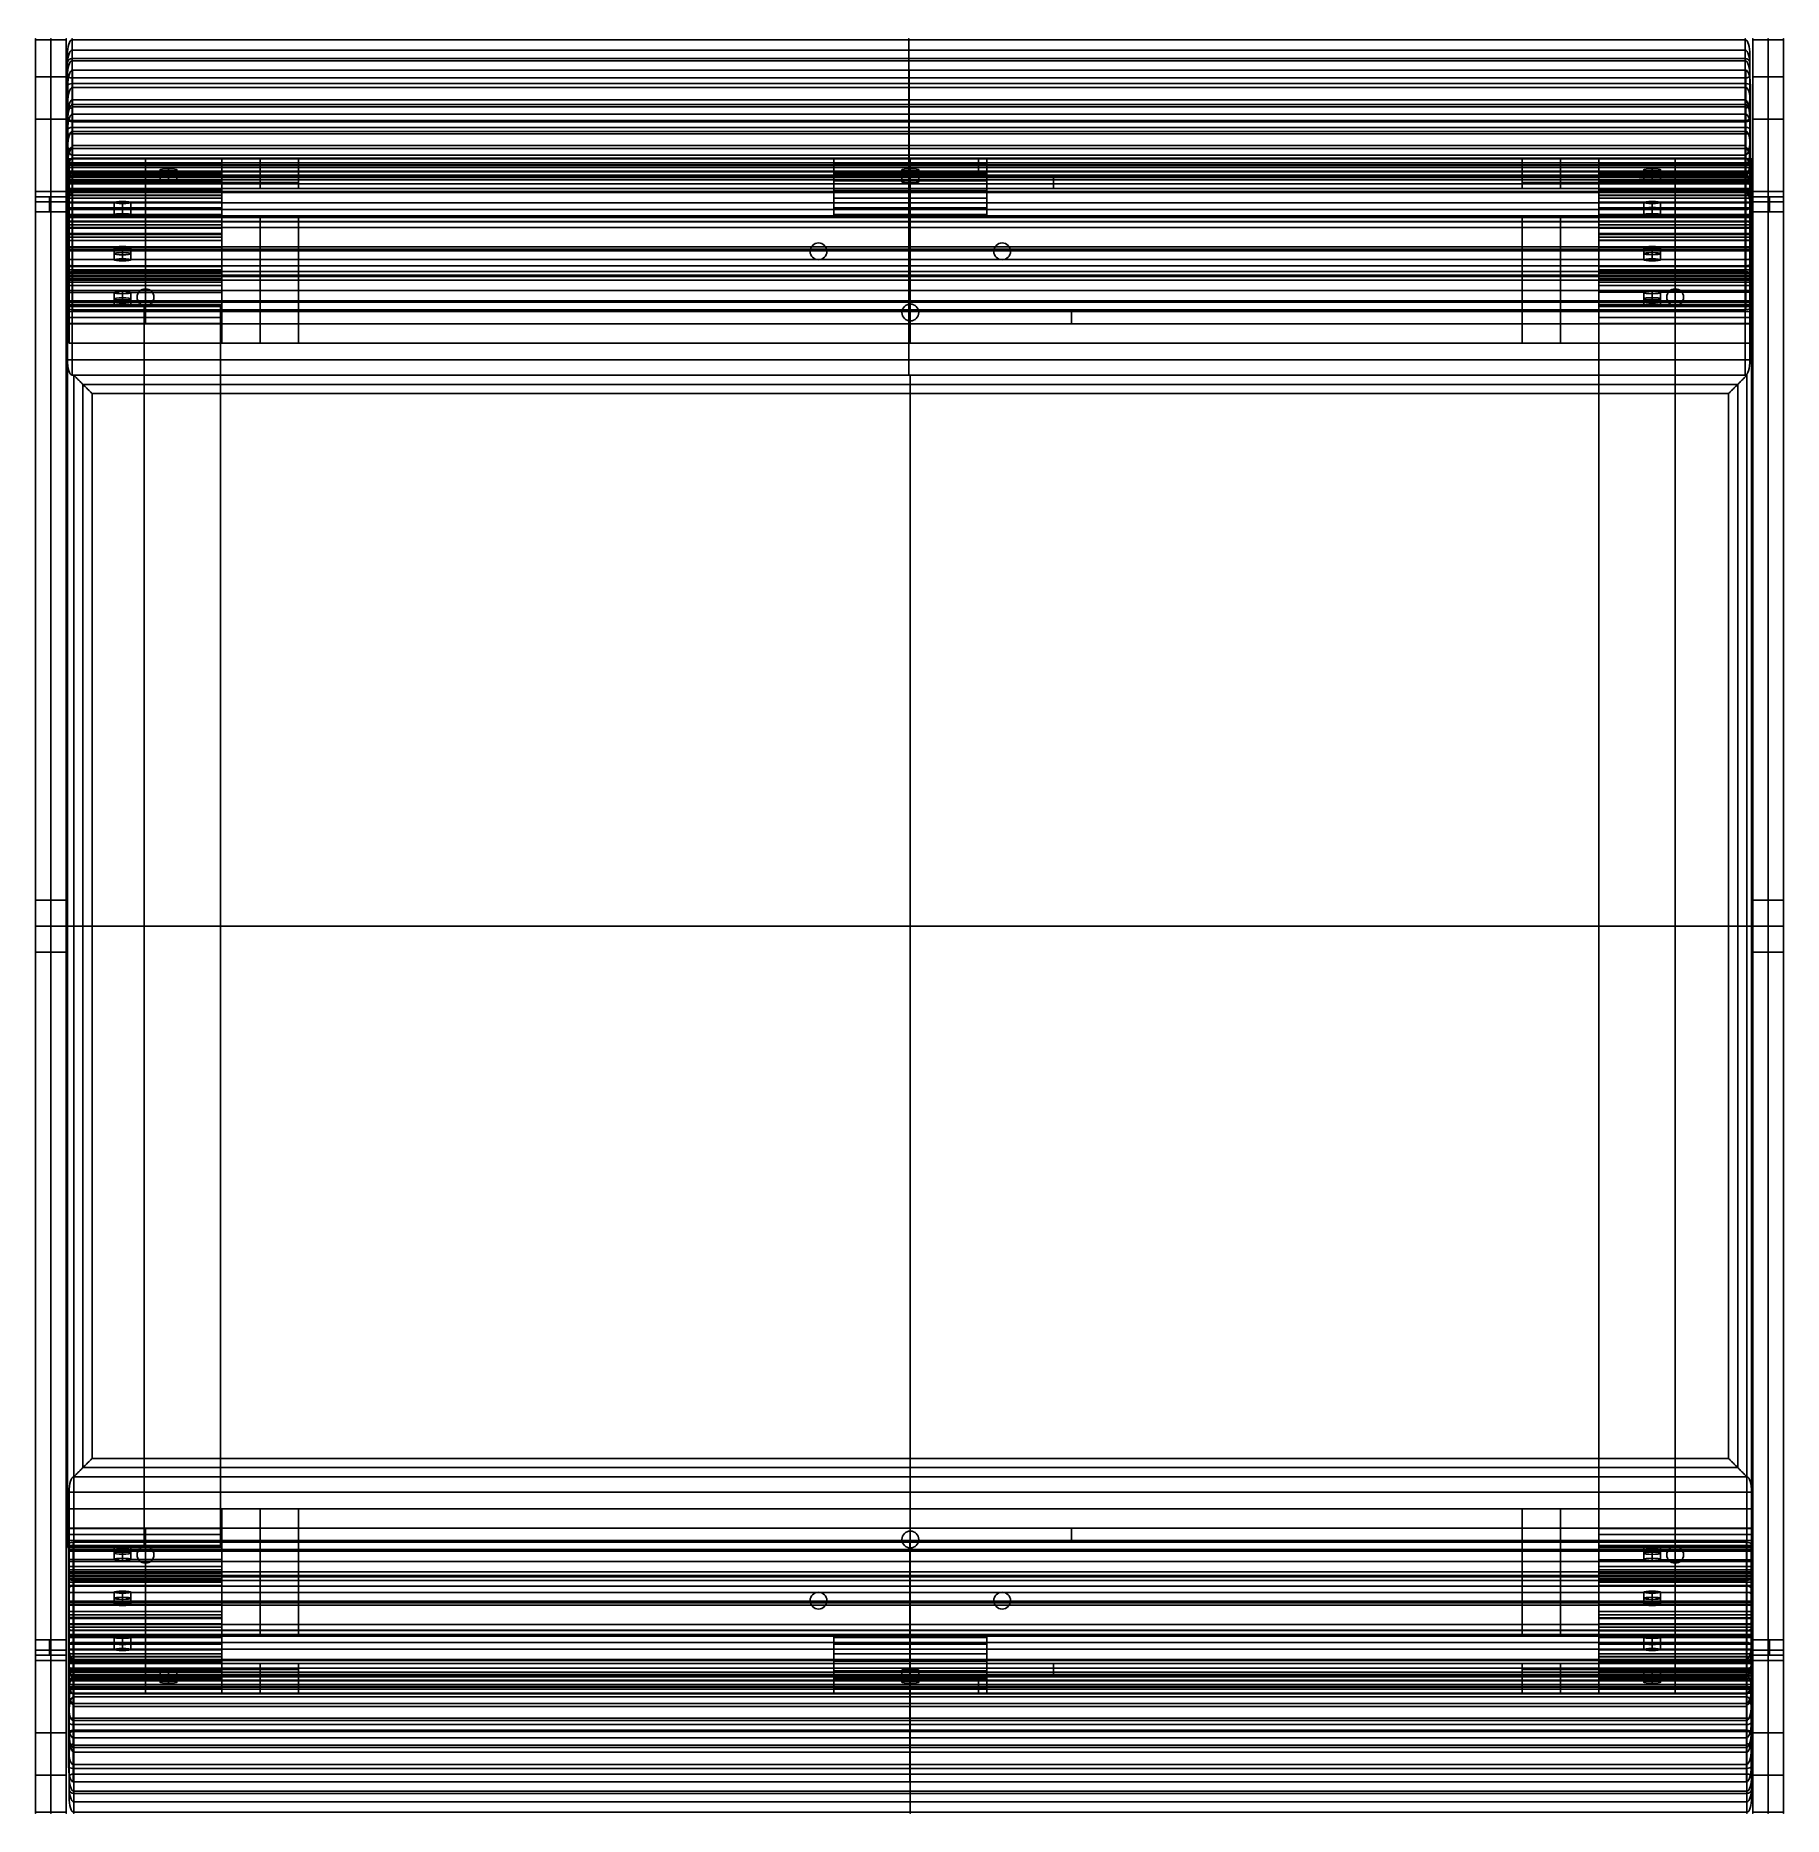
# Model space of a CAD drawing. Header units: millimetres. Extents: x -41 to 531, y -370 to 212.
import ezdxf

# ---------------------------------------------------------------- set-up
doc = ezdxf.new("R2010")
doc.units = ezdxf.units.MM
doc.header["$MEASUREMENT"] = 0
doc.layers.add('Domyślny', color=7, linetype='Continuous', true_color=0x000000)

# ---------------------------------------------------------------- blocks, each defined once
blk = doc.blocks.new('deska 2 siedziska awki Soft 02.412 SC')
at = {"layer": 'Domyślny'}
for p, q in [((5, 0), (1795, 0)), ((900, 0, 14), (900, 0, -14)), ((0, -73.03), (0, -5)), ((900, -5, -19), (900, -60, -19)), ((900, -60, 19), (900, -5, 19)), ((1800, -73.03), (1800, -5)), ((5, -32.5, -19), (1795, -32.5, -19)), ((5, -32.5, 19), (1795, -32.5, 19)), ((0, -43.46, 14), (0, -43.46, -14)), ((1800, -43.46, 14), (1800, -43.46, -14)), ((0, -58.03, 14), (0, -81.92, -8.3)), ((1800, -58.03, 14), (1800, -81.92, -8.3)), ((5, -60, -19), (1795, -60, -19)), ((5, -60, 19), (5, -90, -9)), ((900, -90, -9), (900, -60, 19)), ((5, -75, 5), (1795, -75, 5))]:
    blk.add_line(p, q, dxfattribs=at)
for centre, start, end in [((5, -5, -14), 90, 180), ((5, -5, 14), 90, 180), ((5, -5), 90, 180), ((1795, -5, 14), 360, 90), ((1795, -5), 0, 90), ((1795, -5, -14), 360, 90)]:
    blk.add_arc(centre, 5, start, end, dxfattribs=at)
at = {"layer": 'Domyślny', "extrusion": (1, 3.90799e-15, 5.32907e-15)}
blk.add_arc((-5, 14, 5), 5, 0, 90, dxfattribs=at)
at = {"layer": 'Domyślny', "extrusion": (1, 0, 0)}
for centre, radius, start, end in [((-5, -14, 900), 5, 270, 0), ((-5, 14, 900), 5, 0, 90), ((-5, 14, 1795), 5, 0, 90), ((-5, -14, 1795), 5, 270, 0), ((-60, 31, 900), 50, 233.1301, 270), ((-60, 31, 1795), 50, 233.1301, 270)]:
    blk.add_arc(centre, radius, start, end, dxfattribs=at)
at = {"layer": 'Domyślny', "extrusion": (0, 1, 0)}
for centre, start, end in [((-5, -14, -5), 270, 360), ((-5, -14, -32.5), 270, 0), ((-5, 14, -32.5), 0, 90), ((-1795, -14, -32.5), 180, 270), ((-1795, 14, -32.5), 90, 180)]:
    blk.add_arc(centre, 5, start, end, dxfattribs=at)
at = {"layer": 'Domyślny', "extrusion": (-3.55271e-16, 1, 3.80829e-30)}
blk.add_arc((-5, 14, -5), 5, 0, 90, dxfattribs=at)
at = {"layer": 'Domyślny', "extrusion": (1, 9.59233e-15, -5.32907e-15)}
blk.add_arc((-5, -14, 5), 5, 270, 0, dxfattribs=at)
at = {"layer": 'Domyślny', "extrusion": (-7.10543e-16, 1, -3.23433e-29)}
blk.add_arc((-1795, -14, -5), 5, 180, 270, dxfattribs=at)
at = {"layer": 'Domyślny', "extrusion": (-5.32907e-16, 1, -1.77636e-16)}
blk.add_arc((-1795, 14, -5), 5, 90, 180, dxfattribs=at)
at = {"layer": 'Domyślny', "extrusion": (1, -3.01703e-15, -1.45143e-14)}
blk.add_arc((-60, 31), 45, 240.84696, 270, dxfattribs=at)
at = {"layer": 'Domyślny', "extrusion": (-2.84217e-15, 1, -2.84217e-15)}
blk.add_arc((-5, -14, -60), 5, 270, 0, dxfattribs=at)
at = {"layer": 'Domyślny', "extrusion": (1, 6.91713e-15, 1.03597e-14)}
blk.add_arc((-60, 31, 5), 50, 233.1301, 270, dxfattribs=at)
at = {"layer": 'Domyślny', "extrusion": (-2.84217e-15, 1, 1.42109e-15)}
blk.add_arc((-1795, -14, -60), 5, 180, 270, dxfattribs=at)
at = {"layer": 'Domyślny', "extrusion": (1, 1.15438e-13, 4.04033e-13)}
blk.add_arc((-60, 31, 1800), 45, 240.84696, 270, dxfattribs=at)
at = {"layer": 'Domyślny', "extrusion": (0, 0.731055, 0.682318)}
for centre, start, end in [((-5, 49.83, -50.7), 0, 90), ((-1795, 49.83, -50.7), 90, 180)]:
    blk.add_arc(centre, 5, start, end, dxfattribs=at)
at = {"layer": 'Domyślny'}
for points in [[(5, 0, 14), (5, 0), (5, 0, -14)], [(1795, 0, 14), (900, 0, 14), (5, 0, 14)], [(5, 0, -14), (900, 0, -14), (1795, 0, -14)], [(1795, 0, -14), (1795, 0), (1795, 0, 14)], [(0, -60, -14), (0, -32.5, -14), (0, -5, -14)], [(0, -5, 14), (0, -31.51, 14), (0, -58.03, 14)], [(0, -5, -14), (0, -5), (0, -5, 14)], [(1795, -5, -19), (900, -5, -19), (5, -5, -19)], [(5, -5, -19), (5, -32.5, -19), (5, -60, -19)], [(5, -5, 19), (900, -5, 19), (1795, -5, 19)], [(5, -60, 19), (5, -32.5, 19), (5, -5, 19)], [(1795, -60, -19), (1795, -32.5, -19), (1795, -5, -19)], [(1795, -5, 19), (1795, -32.5, 19), (1795, -60, 19)], [(1800, -5, -14), (1800, -5), (1800, -5, 14)], [(1800, -5, 14), (1800, -31.51, 14), (1800, -58.03, 14)], [(1800, -60, -14), (1800, -32.5, -14), (1800, -5, -14)], [(5, -60, 19), (900, -60, 19), (1795, -60, 19)], [(5, -90, -9), (5, -75, 5), (5, -60, 19)], [(1795, -60, 19), (1795, -75, 5), (1795, -90, -9)], [(1795, -90, -9), (900, -90, -9), (5, -90, -9)]]:
    blk.add_open_spline(points, degree=2, dxfattribs=at)
for points, knots in [([(5, -60, 19), (4.73, -60, 19), (4.46, -59.99, 18.98), (4.07, -59.97, 18.92), (3.95, -59.96, 18.89), (3.71, -59.93, 18.83), (3.59, -59.92, 18.8), (3.26, -59.88, 18.69), (3.05, -59.85, 18.61), (2.68, -59.78, 18.43), (2.51, -59.74, 18.34), (2.19, -59.66, 18.14), (2.04, -59.62, 18.03), (1.77, -59.54, 17.82), (1.65, -59.49, 17.71), (1.41, -59.4, 17.49), (1.31, -59.36, 17.37), (1.11, -59.27, 17.15), (1.02, -59.22, 17.03), (0.77, -59.08, 16.68), (0.63, -58.99, 16.44), (0.39, -58.8, 15.96), (0.3, -58.71, 15.72), (0.15, -58.51, 15.23), (0.09, -58.42, 14.98), (0.02, -58.22, 14.49), (0, -58.13, 14.25), (0, -58.03, 14)], [-3.141593, -3.141593, -3.141593, -3.141593, -3.043631, -3.043631, -2.99465, -2.99465, -2.945669, -2.945669, -2.847502, -2.847502, -2.749335, -2.749335, -2.651095, -2.651095, -2.552855, -2.552855, -2.454641, -2.454641, -2.356427, -2.356427, -2.160019, -2.160019, -1.963614, -1.963614, -1.7672, -1.7672, -1.570796, -1.570796, -1.570796, -1.570796]), ([(1795, -60, 19), (1795.27, -60, 19), (1795.54, -59.99, 18.98), (1795.93, -59.97, 18.92), (1796.05, -59.96, 18.89), (1796.29, -59.93, 18.83), (1796.41, -59.92, 18.8), (1796.74, -59.88, 18.69), (1796.95, -59.85, 18.61), (1797.32, -59.78, 18.43), (1797.49, -59.74, 18.34), (1797.81, -59.66, 18.14), (1797.96, -59.62, 18.03), (1798.23, -59.54, 17.82), (1798.35, -59.49, 17.71), (1798.59, -59.4, 17.49), (1798.69, -59.36, 17.37), (1798.89, -59.27, 17.15), (1798.98, -59.22, 17.03), (1799.23, -59.08, 16.68), (1799.37, -58.99, 16.44), (1799.61, -58.8, 15.96), (1799.7, -58.71, 15.72), (1799.85, -58.51, 15.23), (1799.91, -58.42, 14.98), (1799.98, -58.22, 14.49), (1800, -58.13, 14.25), (1800, -58.03, 14)], [0, 0, 0, 0, 0.097962, 0.097962, 0.146943, 0.146943, 0.195923, 0.195923, 0.294091, 0.294091, 0.392258, 0.392258, 0.490498, 0.490498, 0.588738, 0.588738, 0.686952, 0.686952, 0.785166, 0.785166, 0.981574, 0.981574, 1.177978, 1.177978, 1.374393, 1.374393, 1.570796, 1.570796, 1.570796, 1.570796]), ([(0, -81.92, -8.3), (0, -82.26, -8.34), (0.01, -82.6, -8.38), (0.06, -83.28, -8.46), (0.1, -83.62, -8.49), (0.21, -84.31, -8.56), (0.27, -84.65, -8.6), (0.44, -85.35, -8.66), (0.54, -85.69, -8.7), (0.73, -86.21, -8.74), (0.8, -86.39, -8.75), (0.95, -86.73, -8.78), (1.03, -86.91, -8.8), (1.2, -87.26, -8.82), (1.3, -87.43, -8.84), (1.51, -87.78, -8.86), (1.63, -87.95, -8.87), (1.82, -88.21, -8.89), (1.89, -88.3, -8.9), (2.03, -88.47, -8.91), (2.11, -88.56, -8.91), (2.27, -88.73, -8.93), (2.35, -88.82, -8.93), (2.54, -88.99, -8.94), (2.64, -89.07, -8.95), (2.85, -89.24, -8.96), (2.96, -89.33, -8.96), (3.16, -89.45, -8.97), (3.22, -89.49, -8.97), (3.37, -89.57, -8.98), (3.44, -89.61, -8.98), (3.61, -89.69, -8.98), (3.7, -89.73, -8.99), (3.89, -89.81, -8.99), (3.99, -89.84, -8.99), (4.17, -89.89, -8.99), (4.23, -89.91, -9), (4.36, -89.94, -9), (4.43, -89.95, -9), (4.58, -89.97, -9), (4.66, -89.98, -9), (4.83, -90, -9), (4.91, -90, -9), (5, -90, -9)], [-0.00001449, -0.00001449, -0.00001449, -0.00001449, 0.00128883, 0.00128883, 0.00259215, 0.00259215, 0.00389548, 0.00389548, 0.00519879, 0.00519879, 0.00585046, 0.00585046, 0.00650212, 0.00650212, 0.00715381, 0.00715381, 0.0078055, 0.0078055, 0.00813133, 0.00813133, 0.00845715, 0.00845715, 0.00878298, 0.00878298, 0.00910881, 0.00910881, 0.00943446, 0.00943446, 0.00959729, 0.00959729, 0.00976011, 0.00976011, 0.00992294, 0.00992294, 0.01008576, 0.01008576, 0.01016717, 0.01016717, 0.01024859, 0.01024859, 0.01033, 0.01033, 0.01041141, 0.01041141, 0.01041141, 0.01041141]), ([(1795, -90, -9), (1795.09, -90, -9), (1795.17, -90, -9), (1795.34, -89.98, -9), (1795.42, -89.97, -9), (1795.57, -89.95, -9), (1795.64, -89.94, -9), (1795.77, -89.91, -9), (1795.83, -89.89, -8.99), (1796.01, -89.84, -8.99), (1796.11, -89.81, -8.99), (1796.3, -89.73, -8.99), (1796.39, -89.69, -8.98), (1796.56, -89.61, -8.98), (1796.63, -89.57, -8.98), (1796.78, -89.49, -8.97), (1796.84, -89.45, -8.97), (1797.04, -89.33, -8.96), (1797.15, -89.24, -8.96), (1797.36, -89.07, -8.95), (1797.46, -88.99, -8.94), (1797.65, -88.82, -8.93), (1797.73, -88.73, -8.93), (1797.89, -88.56, -8.91), (1797.97, -88.47, -8.91), (1798.11, -88.3, -8.9), (1798.18, -88.21, -8.89), (1798.37, -87.95, -8.87), (1798.49, -87.78, -8.86), (1798.7, -87.43, -8.84), (1798.8, -87.26, -8.82), (1798.97, -86.91, -8.8), (1799.05, -86.73, -8.78), (1799.2, -86.39, -8.75), (1799.27, -86.21, -8.74), (1799.46, -85.69, -8.7), (1799.56, -85.35, -8.66), (1799.73, -84.65, -8.6), (1799.79, -84.31, -8.56), (1799.9, -83.62, -8.49), (1799.94, -83.28, -8.46), (1799.99, -82.6, -8.38), (1800, -82.26, -8.34), (1800, -81.92, -8.3)], [0, 0, 0, 0, 0.00008149, 0.00008149, 0.00016298, 0.00016298, 0.00024446, 0.00024446, 0.00032595, 0.00032595, 0.00048893, 0.00048893, 0.0006519, 0.0006519, 0.00081488, 0.00081488, 0.00097785, 0.00097785, 0.0013038, 0.0013038, 0.00162994, 0.00162994, 0.00195607, 0.00195607, 0.0022822, 0.0022822, 0.00260833, 0.00260833, 0.00326062, 0.00326062, 0.00391291, 0.00391291, 0.00456518, 0.00456518, 0.00521746, 0.00521746, 0.00652198, 0.00652198, 0.00782651, 0.00782651, 0.00913105, 0.00913105, 0.01043558, 0.01043558, 0.01043558, 0.01043558])]:
    blk.add_open_spline(points, degree=3, knots=knots, dxfattribs=at)
blk = doc.blocks.new('ZD 06 SC_Bez rowka')
at = {"layer": 'Domyślny'}
for p, q in [((-45, 19), (45, 19)), ((0, 19, -895), (0, 19, 895)), ((-50, -19), (-50, 14)), ((0, -19, 900), (0, 14, 900)), ((0, -19, -900), (0, 14, -900)), ((50, -19), (50, 14)), ((-50, -2.5, 895), (-50, -2.5, -895)), ((-45, -2.5, 900), (45, -2.5, 900)), ((-45, -2.5, -900), (45, -2.5, -900)), ((50, -2.5, -895), (50, -2.5, 895)), ((50, -19), (-50, -19)), ((0, -19, -900), (0, -19, 900))]:
    blk.add_line(p, q, dxfattribs=at)
for centre, start, end in [((-45, 14, -895), 90, 180), ((-45, 14, 895), 90, 180), ((-45, 14, -895), 90, 180), ((-45, 14), 90, 180), ((45, 14, -895), 360, 90), ((45, 14, 895), 360, 90), ((45, 14, -895), 0, 90), ((45, 14), 0, 90)]:
    blk.add_arc(centre, 5, start, end, dxfattribs=at)
at = {"layer": 'Domyślny', "extrusion": (1, 1.84741e-14, 9.09495e-14)}
blk.add_arc((14, -895, -45), 5, 270, 0, dxfattribs=at)
at = {"layer": 'Domyślny', "extrusion": (1, -7.10543e-15, -1.56319e-14)}
blk.add_arc((14, 895, -45), 5, 0, 90, dxfattribs=at)
at = {"layer": 'Domyślny', "extrusion": (1, 0, 0)}
for centre, start, end in [((14, -895), 270, 0), ((14, 895), 0, 90)]:
    blk.add_arc(centre, 5, start, end, dxfattribs=at)
at = {"layer": 'Domyślny', "extrusion": (1, -7.10543e-15, 1.08002e-13)}
blk.add_arc((14, -895, 45), 5, 270, 0, dxfattribs=at)
at = {"layer": 'Domyślny', "extrusion": (1, 3.55271e-14, 1.13687e-14)}
blk.add_arc((14, 895, 45), 5, 0, 90, dxfattribs=at)
at = {"layer": 'Domyślny', "extrusion": (-1.42109e-15, 1, -2.84217e-15)}
blk.add_arc((45, -895, 14), 5, 270, 360, dxfattribs=at)
at = {"layer": 'Domyślny', "extrusion": (-8.52651e-15, 1, 1.20792e-14)}
blk.add_arc((45, 895, 14), 5, 0, 90, dxfattribs=at)
at = {"layer": 'Domyślny', "extrusion": (-4.0492e-29, 1, -1.42109e-15)}
blk.add_arc((-45, -895, 14), 5, 180, 270, dxfattribs=at)
at = {"layer": 'Domyślny', "extrusion": (5.68434e-15, 1, -1.29656e-28)}
blk.add_arc((-45, 895, 14), 5, 90, 180, dxfattribs=at)
at = {"layer": 'Domyślny', "extrusion": (0, 1, 0)}
for centre, start, end in [((45, -895, -2.5), 270, 0), ((45, 895, -2.5), 0, 90), ((-45, -895, -2.5), 180, 270), ((-45, 895, -2.5), 90, 180)]:
    blk.add_arc(centre, 5, start, end, dxfattribs=at)
at = {"layer": 'Domyślny', "extrusion": (-1.06581e-14, 1, -1.49214e-14)}
blk.add_arc((45, -895, -19), 5, 270, 0, dxfattribs=at)
at = {"layer": 'Domyślny', "extrusion": (6.39488e-15, 1, -7.10543e-16)}
blk.add_arc((45, 895, -19), 5, 0, 90, dxfattribs=at)
at = {"layer": 'Domyślny', "extrusion": (5.68434e-15, 1, -1.42109e-14)}
blk.add_arc((-45, -895, -19), 5, 180, 270, dxfattribs=at)
at = {"layer": 'Domyślny', "extrusion": (-2.77112e-14, 1, -1.42109e-14)}
blk.add_arc((-45, 895, -19), 5, 90, 180, dxfattribs=at)
at = {"layer": 'Domyślny'}
for points in [[(-45, 19, -895), (0, 19, -895), (45, 19, -895)], [(-45, 19, 895), (-45, 19), (-45, 19, -895)], [(45, 19, 895), (0, 19, 895), (-45, 19, 895)], [(45, 19, -895), (45, 19), (45, 19, 895)], [(-50, 14, 895), (-50, -2.5, 895), (-50, -19, 895)], [(-50, 14, -895), (-50, 14), (-50, 14, 895)], [(-50, -19, -895), (-50, -2.5, -895), (-50, 14, -895)], [(45, 14, 900), (0, 14, 900), (-45, 14, 900)], [(-45, 14, 900), (-45, -2.5, 900), (-45, -19, 900)], [(45, 14, -900), (0, 14, -900), (-45, 14, -900)], [(-45, 14, -900), (-45, -2.5, -900), (-45, -19, -900)], [(45, -19, 900), (45, -2.5, 900), (45, 14, 900)], [(45, -19, -900), (45, -2.5, -900), (45, 14, -900)], [(50, 14, 895), (50, 14), (50, 14, -895)], [(50, -19, 895), (50, -2.5, 895), (50, 14, 895)], [(50, 14, -895), (50, -2.5, -895), (50, -19, -895)], [(-50, -19, 895), (-50, -19), (-50, -19, -895)], [(-45, -19, 900), (0, -19, 900), (45, -19, 900)], [(45, -19, -900), (0, -19, -900), (-45, -19, -900)], [(50, -19, 895), (50, -19), (50, -19, -895)]]:
    blk.add_open_spline(points, degree=2, dxfattribs=at)

msp = doc.modelspace()

# ---------------------------------------------------------------- linework, layer by layer
at = {"layer": 'Domyślny'}
for p, q in [((-40.64, -79.02, 37.84), (-40.64, 188.2, 37.84)), ((-30.64, -79.02, 37.84), (-30.64, 188.2, 37.84)), ((520.67, -79.02, 37.84), (520.67, 188.2, 37.84)), ((530.67, -79.02, 37.84), (530.67, 188.2, 37.84)), ((-29.71, 171.65, 210.74), (20.29, 171.65, 210.74)), ((-29.71, 171.65, 210.74), (20.29, 171.65, 210.74)), ((-29.71, 166.87, 214.19), (-29.71, 171.49, 213.61)), ((-29.71, 169.08, 211.06), (-29.71, 169.76, 216.44)), ((-29.71, 169.63, 210.74), (-29.71, 169.67, 210.99)), ((-29.71, 164.01, 166), (-29.71, 169.63, 210.74)), ((-29.71, 164.85, 188.75), (-29.71, 168.82, 188.25)), ((20.29, 168.82, 188.25), (-29.71, 168.82, 188.25)), ((-4.71, 170.03, 216.65), (-4.71, 158.85, 231.04)), ((20.29, 171.65, 210.74), (45.29, 171.65, 210.74)), ((20.29, 166.87, 214.19), (20.29, 171.49, 213.61)), ((20.29, 169.08, 211.06), (20.29, 169.76, 216.44)), ((20.29, 169.67, 210.99), (45.29, 169.67, 210.99)), ((20.29, 168.82, 188.25), (45.29, 168.82, 188.25)), ((220.29, 169.67, 210.99), (45.29, 169.67, 210.99)), ((445.29, 168.82, 188.25), (45.29, 168.82, 188.25)), ((220.29, 171.65, 210.74), (270.29, 171.65, 210.74)), ((220.29, 171.65, 210.74), (270.29, 171.65, 210.74)), ((220.29, 166.87, 214.19), (220.29, 171.49, 213.61)), ((220.29, 169.08, 211.06), (220.29, 169.76, 216.44)), ((245.29, 171.65, 210.74), (245.29, 168.45, 185.35)), ((245.29, 170.03, 216.65), (245.29, 158.85, 231.04)), ((270.29, 171.49, 213.61), (270.29, 166.87, 214.19)), ((270.29, 169.08, 211.06), (270.29, 169.76, 216.44)), ((270.29, 169.67, 210.99), (445.29, 169.67, 210.99)), ((445.29, 171.65, 210.74), (470.29, 171.65, 210.74)), ((445.29, 169.67, 210.99), (470.29, 169.67, 210.99)), ((445.29, 168.82, 188.25), (470.29, 168.82, 188.25)), ((470.29, 166.87, 214.19), (470.29, 171.49, 213.61)), ((470.29, 169.76, 216.44), (470.29, 169.08, 211.06)), ((520.29, 168.82, 188.25), (470.29, 168.82, 188.25)), ((495.29, 170.03, 216.65), (495.29, 158.85, 231.04)), ((520.29, 166.87, 214.19), (520.29, 171.49, 213.61)), ((520.29, 169.76, 216.44), (520.29, 169.08, 211.06)), ((520.29, 169.67, 210.99), (520.29, 169.63, 210.74)), ((520.29, 169.63, 210.74), (520.29, 164.01, 166)), ((520.29, 164.85, 188.75), (520.29, 168.82, 188.25)), ((20.29, 167.68, 211.24), (-29.71, 167.68, 211.24)), ((-29.71, 165.97, 165.75), (-29.71, 161.94, 165.75)), ((-29.71, 160.06, 222.97), (-29.71, 165.67, 222.26)), ((-29.71, 164.86, 156.82), (-29.71, 160.83, 156.82)), ((20.29, 164.85, 188.75), (-29.71, 164.85, 188.75)), ((20.29, 164.44, 223.84), (-29.71, 164.44, 223.84)), ((-29.71, 159.71, 147.89), (-29.71, 163.74, 147.89)), ((-29.71, 159.76, 147.89), (-29.71, 163.74, 147.89)), ((-29.71, 162.51, 219.81), (-29.71, 163.21, 225.42)), ((-4.71, 166.87, 214.19), (-4.71, 155.69, 228.59)), ((-4.71, 165.98, 165.75), (-4.71, 161.95, 165.75)), ((-4.71, 163.74, 147.89), (-4.71, 159.71, 147.89)), ((-4.71, 163.74, 147.89), (-4.71, 159.76, 147.89)), ((0.04, 168.11, 182.62), (0.04, 164.14, 183.12)), ((2.79, 168.45, 185.35), (2.79, 164.49, 185.85)), ((2.79, 163.8, 180.39), (2.79, 167.77, 179.89)), ((5.54, 168.11, 182.62), (5.54, 164.14, 183.12)), ((20.29, 168.45, 215.42), (20.29, 157.27, 229.82)), ((45.29, 167.68, 211.24), (20.29, 167.68, 211.24)), ((20.29, 161.96, 165.75), (20.29, 165.99, 165.75)), ((45.29, 165.99, 165.75), (20.29, 165.99, 165.75)), ((20.29, 164.87, 156.82), (20.29, 160.84, 156.82)), ((20.29, 164.83, 188.5), (45.29, 164.83, 188.5)), ((20.29, 164.44, 223.84), (20.29, 161.28, 221.39)), ((20.29, 163.98, 165.75), (45.29, 163.98, 165.75)), ((20.29, 159.71, 147.89), (20.29, 163.74, 147.89)), ((20.29, 163.74, 147.89), (20.29, 159.76, 147.89)), ((445.29, 164.85, 188.75), (45.29, 164.85, 188.75)), ((220.29, 157.27, 229.82), (220.29, 168.45, 215.42)), ((270.29, 167.68, 211.24), (220.29, 167.68, 211.24)), ((270.29, 164.44, 223.84), (220.29, 164.44, 223.84)), ((220.29, 164.44, 223.84), (220.29, 161.28, 221.39)), ((242.54, 168.11, 182.62), (242.54, 164.14, 183.12)), ((245.29, 168.45, 185.35), (245.29, 164.49, 185.85)), ((245.29, 163.8, 180.39), (245.29, 167.77, 179.89)), ((245.29, 167.77, 179.89), (245.29, 165.99, 165.75)), ((245.29, 167.68, 211.24), (245.29, 167.62, 210.74)), ((245.29, 167.62, 210.74), (245.29, 164.49, 185.85)), ((245.29, 166.87, 214.19), (245.29, 155.69, 228.59)), ((245.29, 163.8, 180.39), (245.29, 162.02, 166.25)), ((248.04, 168.11, 182.62), (248.04, 164.14, 183.12)), ((270.29, 157.27, 229.82), (270.29, 168.45, 215.42)), ((270.29, 161.28, 221.39), (270.29, 164.44, 223.84)), ((470.29, 167.68, 211.24), (445.29, 167.68, 211.24)), ((470.29, 165.99, 165.75), (445.29, 165.99, 165.75)), ((445.29, 164.83, 188.5), (470.29, 164.83, 188.5)), ((445.29, 163.98, 165.75), (470.29, 163.98, 165.75)), ((470.29, 168.45, 215.42), (470.29, 157.27, 229.82)), ((470.29, 165.99, 165.75), (470.29, 161.96, 165.75)), ((470.29, 164.87, 156.82), (470.29, 160.84, 156.82)), ((520.29, 164.85, 188.75), (470.29, 164.85, 188.75)), ((520.29, 164.44, 223.84), (470.29, 164.44, 223.84)), ((470.29, 161.28, 221.39), (470.29, 164.44, 223.84)), ((470.29, 159.73, 147.89), (470.29, 163.76, 147.89)), ((470.29, 159.78, 147.89), (470.29, 163.76, 147.89)), ((485.04, 168.11, 182.62), (485.04, 164.14, 183.12)), ((487.79, 168.45, 185.35), (487.79, 164.49, 185.85)), ((487.79, 163.8, 180.39), (487.79, 167.77, 179.89)), ((490.54, 168.11, 182.62), (490.54, 164.14, 183.12)), ((495.29, 166.87, 214.19), (495.29, 155.69, 228.59)), ((495.29, 166, 165.75), (495.29, 161.97, 165.75)), ((495.29, 163.76, 147.89), (495.29, 159.73, 147.89)), ((495.29, 163.76, 147.89), (495.29, 159.78, 147.89)), ((520.29, 161.97, 165.75), (520.29, 166.01, 165.75)), ((520.29, 160.06, 222.97), (520.29, 165.67, 222.26)), ((520.29, 164.88, 156.82), (520.29, 160.85, 156.82)), ((520.29, 159.73, 147.89), (520.29, 163.76, 147.89)), ((520.29, 163.76, 147.89), (520.29, 159.78, 147.89)), ((520.29, 163.21, 225.42), (520.29, 162.51, 219.81)), ((20.29, 161.28, 221.39), (-29.71, 161.28, 221.39)), ((-29.71, 152.53, 231.81), (-29.71, 158.82, 231.02)), ((-29.71, 157.5, 98.28), (-29.71, 153.52, 98.28)), ((-14.96, 157.4, 97.51), (-14.96, 153.42, 97.51)), ((-12.21, 157.75, 100.24), (-12.21, 153.76, 100.24)), ((-9.46, 157.4, 97.51), (-9.46, 153.42, 97.51)), ((45.29, 161.97, 165.75), (20.29, 161.97, 165.75)), ((20.29, 152.53, 231.81), (20.29, 158.82, 231.02)), ((20.29, 157.5, 98.28), (20.29, 153.52, 98.28)), ((270.29, 161.28, 221.39), (220.29, 161.28, 221.39)), ((220.29, 152.53, 231.81), (220.29, 158.82, 231.02)), ((270.29, 158.82, 231.02), (270.29, 152.53, 231.81)), ((470.29, 161.97, 165.75), (445.29, 161.97, 165.75)), ((520.29, 161.28, 221.39), (470.29, 161.28, 221.39)), ((470.29, 152.53, 231.81), (470.29, 158.82, 231.02)), ((470.29, 157.52, 98.28), (470.29, 153.53, 98.28)), ((485.04, 157.42, 97.51), (485.04, 153.44, 97.51)), ((487.79, 157.76, 100.24), (487.79, 153.78, 100.24)), ((490.54, 157.42, 97.51), (490.54, 153.44, 97.51)), ((520.29, 152.53, 231.81), (520.29, 158.82, 231.02)), ((520.29, 157.52, 98.28), (520.29, 153.53, 98.28)), ((-29.71, 155.25, 229.07), (-29.71, 155.8, 233.44)), ((20.29, 153.53, 234.07), (-29.71, 153.53, 234.07)), ((20.29, 153.03, 230.11), (-29.71, 153.03, 230.11)), ((-29.71, 152.53, 234.14), (20.29, 152.53, 234.14)), ((-29.71, 152.53, 230.14), (20.29, 152.53, 230.14)), ((-12.21, 153.08, 94.78), (-12.21, 157.06, 94.78)), ((20.29, 155.25, 229.07), (20.29, 155.8, 233.44)), ((20.29, 152.53, 234.14), (45.29, 152.53, 234.14)), ((45.29, 152.53, 230.14), (20.29, 152.53, 230.14)), ((20.29, 152.53, 232.14), (45.29, 152.53, 232.14)), ((220.29, 152.53, 232.14), (45.29, 152.53, 232.14)), ((220.29, 155.25, 229.07), (220.29, 155.8, 233.44)), ((270.29, 153.53, 234.07), (220.29, 153.53, 234.07)), ((270.29, 153.03, 230.11), (220.29, 153.03, 230.11)), ((220.29, 152.53, 234.14), (270.29, 152.53, 234.14)), ((220.29, 152.53, 230.14), (270.29, 152.53, 230.14)), ((245.29, 124.2, 234.14), (245.29, 152.53, 234.14)), ((245.29, 124.2, 230.14), (245.29, 152.53, 230.14)), ((270.29, 155.25, 229.07), (270.29, 155.8, 233.44)), ((270.29, 152.53, 232.14), (445.29, 152.53, 232.14)), ((445.29, 152.53, 234.14), (470.29, 152.53, 234.14)), ((470.29, 152.53, 230.14), (445.29, 152.53, 230.14)), ((445.29, 152.53, 232.14), (470.29, 152.53, 232.14)), ((470.29, 155.8, 233.44), (470.29, 155.25, 229.07)), ((470.29, 153.53, 234.07), (520.29, 153.53, 234.07)), ((470.29, 153.03, 230.11), (520.29, 153.03, 230.11)), ((487.79, 153.09, 94.78), (487.79, 157.08, 94.78)), ((520.29, 155.8, 233.44), (520.29, 155.25, 229.07)), ((-29.71, 147.28, 48.68), (-29.71, 151.26, 48.68)), ((-29.71, 151.24, 48.68), (-29.71, 147.21, 48.68)), ((-29.71, 150.13, 39.75), (-29.71, 146.1, 39.75)), ((-29.71, 144.98, 30.82), (-29.71, 149.01, 30.82)), ((-29.71, 145.03, 30.82), (-29.71, 149.01, 30.82)), ((-29.71, 147.89, 230.14), (-29.71, 116.09, 234.14)), ((-4.71, 151.26, 48.68), (-4.71, 147.28, 48.68)), ((-4.71, 151.25, 48.68), (-4.71, 147.22, 48.68)), ((-4.71, 149.01, 30.82), (-4.71, 144.98, 30.82)), ((-4.71, 149.01, 30.82), (-4.71, 145.03, 30.82)), ((20.29, 147.28, 48.68), (20.29, 151.26, 48.68)), ((20.29, 147.23, 48.68), (20.29, 151.26, 48.68)), ((20.29, 150.14, 39.75), (20.29, 146.11, 39.75)), ((20.29, 144.98, 30.82), (20.29, 149.01, 30.82)), ((20.29, 149.01, 30.82), (20.29, 145.03, 30.82)), ((470.29, 147.29, 48.68), (470.29, 151.28, 48.68)), ((470.29, 151.26, 48.68), (470.29, 147.23, 48.68)), ((470.29, 150.14, 39.75), (470.29, 146.11, 39.75)), ((470.29, 145, 30.82), (470.29, 149.03, 30.82)), ((470.29, 145.05, 30.82), (470.29, 149.03, 30.82)), ((495.29, 151.28, 48.68), (495.29, 147.29, 48.68)), ((495.29, 151.27, 48.68), (495.29, 147.24, 48.68)), ((495.29, 149.03, 30.82), (495.29, 145, 30.82)), ((495.29, 149.03, 30.82), (495.29, 145.05, 30.82)), ((520.29, 147.29, 48.68), (520.29, 151.28, 48.68)), ((520.29, 147.24, 48.68), (520.29, 151.28, 48.68)), ((520.29, 150.15, 39.75), (520.29, 146.12, 39.75)), ((520.29, 145, 30.82), (520.29, 149.03, 30.82)), ((520.29, 149.03, 30.82), (520.29, 145.05, 30.82)), ((520.29, 147.89, 230.14), (520.29, 116.09, 234.14)), ((-29.71, 142.77, -18.79), (-29.71, 138.79, -18.79)), ((-29.71, 125.04, -191.93), (-29.71, 141.9, -194.05)), ((-29.71, 141.9, -194.05), (20.29, 141.9, -194.05)), ((-14.96, 142.67, -19.57), (-14.96, 138.69, -19.57)), ((-12.21, 143.02, -16.84), (-12.21, 139.03, -16.84)), ((-12.21, 138.35, -22.29), (-12.21, 142.33, -22.29)), ((-9.46, 142.67, -19.57), (-9.46, 138.69, -19.57)), ((20.29, 142.77, -18.79), (20.29, 138.79, -18.79)), ((212.54, 141.45, 230.14), (212.54, 141.45, 234.14)), ((215.29, 144.2, 230.14), (215.29, 144.2, 234.14)), ((218.04, 141.45, 230.14), (218.04, 141.45, 234.14)), ((272.54, 141.45, 230.14), (272.54, 141.45, 234.14)), ((275.29, 144.2, 230.14), (275.29, 144.2, 234.14)), ((278.04, 141.45, 230.14), (278.04, 141.45, 234.14)), ((470.29, 142.79, -18.79), (470.29, 138.8, -18.79)), ((470.29, 141.9, -194.05), (520.29, 141.9, -194.05)), ((485.04, 142.69, -19.57), (485.04, 138.71, -19.57)), ((487.79, 143.03, -16.84), (487.79, 139.05, -16.84)), ((487.79, 138.36, -22.29), (487.79, 142.35, -22.29)), ((490.54, 142.69, -19.57), (490.54, 138.71, -19.57)), ((520.29, 142.79, -18.79), (520.29, 138.8, -18.79)), ((520.29, 125.04, -191.93), (520.29, 141.9, -194.05)), ((-29.71, 132.55, -68.4), (-29.71, 136.53, -68.4)), ((-29.71, 136.51, -68.4), (-29.71, 132.48, -68.4)), ((-29.71, 135.4, -77.33), (-29.71, 131.37, -77.33)), ((-29.71, 130.3, -86.26), (-29.71, 134.28, -86.26)), ((-29.71, 130.25, -86.26), (-29.71, 134.28, -86.26)), ((-4.71, 136.53, -68.4), (-4.71, 132.55, -68.4)), ((-4.71, 136.52, -68.4), (-4.71, 132.49, -68.4)), ((-4.71, 134.28, -86.26), (-4.71, 130.3, -86.26)), ((-4.71, 134.28, -86.26), (-4.71, 130.25, -86.26)), ((20.29, 132.55, -68.4), (20.29, 136.53, -68.4)), ((20.29, 132.5, -68.4), (20.29, 136.53, -68.4)), ((20.29, 135.41, -77.33), (20.29, 131.38, -77.33)), ((20.29, 134.28, -86.26), (20.29, 130.3, -86.26)), ((20.29, 130.25, -86.26), (20.29, 134.28, -86.26)), ((215.29, 138.7, 234.14), (215.29, 138.7, 230.14)), ((215.29, 138.7, 230.14), (215.29, 138.7, 234.14)), ((275.29, 138.7, 234.14), (275.29, 138.7, 230.14)), ((275.29, 138.7, 230.14), (275.29, 138.7, 234.14)), ((470.29, 132.56, -68.4), (470.29, 136.55, -68.4)), ((470.29, 136.53, -68.4), (470.29, 132.5, -68.4)), ((470.29, 135.41, -77.33), (470.29, 131.38, -77.33)), ((470.29, 130.32, -86.26), (470.29, 134.3, -86.26)), ((470.29, 130.27, -86.26), (470.29, 134.3, -86.26)), ((495.29, 136.55, -68.4), (495.29, 132.56, -68.4)), ((495.29, 136.54, -68.4), (495.29, 132.51, -68.4)), ((495.29, 134.3, -86.26), (495.29, 130.32, -86.26)), ((495.29, 134.3, -86.26), (495.29, 130.27, -86.26)), ((520.29, 132.56, -68.4), (520.29, 136.55, -68.4)), ((520.29, 132.52, -68.4), (520.29, 136.55, -68.4)), ((520.29, 135.42, -77.33), (520.29, 131.39, -77.33)), ((520.29, 134.3, -86.26), (520.29, 130.32, -86.26)), ((520.29, 130.27, -86.26), (520.29, 134.3, -86.26)), ((-29.71, 133.22, -194.98), (-29.71, 133.72, -191.01)), ((20.29, 133.72, -191.01), (-29.71, 133.72, -191.01)), ((20.29, 133.22, -194.98), (-29.71, 133.22, -194.98)), ((-29.71, 131.74, 230.14), (-29.71, 132.24, 234.14)), ((20.29, 131.99, 234.14), (-29.71, 131.99, 234.14)), ((20.29, 131.99, 230.14), (-29.71, 131.99, 230.14)), ((-29.71, 128.04, -135.87), (-29.71, 124.06, -135.87)), ((-12.21, 128.29, -133.91), (-12.21, 124.3, -133.91)), ((-4.71, 129.2, 230.14), (-4.71, 129.2, 234.14)), ((-4.71, 129.2, 230.14), (-4.71, 129.2, 234.14)), ((-4.71, 129.2, 230.14), (-4.71, 129.2, 234.14)), ((20.29, 131.99, 230.14), (45.29, 131.99, 230.14)), ((20.29, 131.99, 234.14), (45.29, 131.99, 234.14)), ((20.29, 128.04, -135.87), (20.29, 124.06, -135.87)), ((445.29, 131.99, 234.14), (45.29, 131.99, 234.14)), ((445.29, 131.99, 230.14), (45.29, 131.99, 230.14)), ((445.29, 131.99, 230.14), (470.29, 131.99, 230.14)), ((445.29, 131.99, 234.14), (470.29, 131.99, 234.14)), ((520.29, 133.72, -191.01), (470.29, 133.72, -191.01)), ((520.29, 133.22, -194.98), (470.29, 133.22, -194.98)), ((520.29, 131.99, 234.14), (470.29, 131.99, 234.14)), ((520.29, 131.99, 230.14), (470.29, 131.99, 230.14)), ((470.29, 128.06, -135.87), (470.29, 124.07, -135.87)), ((487.79, 128.3, -133.91), (487.79, 124.32, -133.91)), ((495.29, 129.2, 230.14), (495.29, 129.2, 234.14)), ((495.29, 129.2, 230.14), (495.29, 129.2, 234.14)), ((495.29, 129.2, 230.14), (495.29, 129.2, 234.14)), ((520.29, 133.72, -191.01), (520.29, 133.22, -194.98)), ((520.29, 132.24, 234.14), (520.29, 131.74, 230.14)), ((520.29, 128.06, -135.87), (520.29, 124.07, -135.87)), ((19.84, 124.07, -135.89), (-30.16, 124.07, -135.89)), ((-30.16, 123.76, -138.39), (19.84, 123.76, -138.39)), ((19.84, 123.44, -140.89), (-30.16, 123.44, -140.89)), ((-29.71, 125.29, -189.95), (-29.71, 118.41, -189.08)), ((-14.96, 127.94, -136.64), (-14.96, 123.96, -136.64)), ((-12.21, 123.62, -139.37), (-12.21, 127.6, -139.37)), ((-9.46, 127.94, -136.64), (-9.46, 123.96, -136.64)), ((-7.46, 126.45, 230.14), (-7.46, 126.45, 234.14)), ((-4.71, 123.7, 234.14), (-4.71, 123.7, 230.14)), ((-1.96, 126.45, 230.14), (-1.96, 126.45, 234.14)), ((245.29, 124.2, 230.14), (245.29, 124.2, 234.14)), ((520.29, 124.07, -135.89), (470.29, 124.07, -135.89)), ((470.29, 123.76, -138.39), (520.29, 123.76, -138.39)), ((520.29, 123.44, -140.89), (470.29, 123.44, -140.89)), ((485.04, 127.96, -136.64), (485.04, 123.98, -136.64)), ((487.79, 123.63, -139.37), (487.79, 127.62, -139.37)), ((490.54, 127.96, -136.64), (490.54, 123.98, -136.64)), ((492.54, 126.45, 230.14), (492.54, 126.45, 234.14)), ((495.29, 123.7, 234.14), (495.29, 123.7, 230.14)), ((498.04, 126.45, 230.14), (498.04, 126.45, 234.14)), ((520.29, 125.29, -189.95), (520.29, 118.41, -189.08)), ((-29.71, 120.95, -192.35), (-29.71, 121.82, -185.48)), ((-29.71, 117.82, -185.48), (-29.71, 121.8, -185.48)), ((-4.71, 121.8, -185.48), (-4.71, 117.82, -185.48)), ((20.29, 117.82, -185.48), (20.29, 121.8, -185.48)), ((242.54, 121.45, 230.14), (242.54, 121.45, 234.14)), ((245.29, 118.7, 234.14), (245.29, 118.7, 230.14)), ((245.29, 111.45, 234.14), (245.29, 118.7, 234.14)), ((245.29, 111.45, 230.14), (245.29, 118.7, 230.14)), ((248.04, 121.45, 230.14), (248.04, 121.45, 234.14)), ((470.29, 117.83, -185.48), (470.29, 121.82, -185.48)), ((495.29, 121.82, -185.48), (495.29, 117.83, -185.48)), ((520.29, 117.83, -185.48), (520.29, 121.82, -185.48)), ((520.29, 121.82, -185.48), (520.29, 120.95, -192.35)), ((20.29, 111.45, 232.14), (-29.71, 111.45, 232.14)), ((45.29, 111.45, 230.14), (20.29, 111.45, 230.14)), ((45.29, 111.45, 234.14), (20.29, 111.45, 234.14)), ((20.29, 111.45, 232.14), (45.29, 111.45, 232.14)), ((445.29, 111.45, 232.14), (45.29, 111.45, 232.14)), ((245.29, 111.45, 230.14), (245.29, 111.45, 234.14)), ((470.29, 111.45, 230.14), (445.29, 111.45, 230.14)), ((470.29, 111.45, 234.14), (445.29, 111.45, 234.14)), ((445.29, 111.45, 232.14), (470.29, 111.45, 232.14)), ((520.29, 111.45, 232.14), (470.29, 111.45, 232.14)), ((245.29, 100.99, 267.14), (245.29, 94.99, 267.14)), ((-22.18, 94.99, -134.86), (-22.18, 94.99, -126.86)), ((245.29, 94.99, -126.86), (245.29, 94.99, -134.86)), ((512.76, 94.99, -134.86), (512.76, 94.99, -126.86)), ((-40.64, -79.02, 37.84), (-40.64, -346.23, 37.84)), ((-30.64, -79.02, 37.84), (-30.64, -346.23, 37.84)), ((-30.16, -79.02, -135.89), (19.84, -79.02, -135.89)), ((-30.16, -79.02, -140.89), (19.84, -79.02, -140.89)), ((-28.18, -79.02, 267.14), (-22.18, -79.02, 267.14)), ((-22.18, -79.02, -126.86), (-22.18, -79.02, -134.86)), ((470.29, -79.02, -135.89), (520.29, -79.02, -135.89)), ((470.29, -79.02, -140.89), (520.29, -79.02, -140.89)), ((512.76, -79.02, -126.86), (512.76, -79.02, -134.86)), ((518.76, -79.02, 267.14), (512.76, -79.02, 267.14)), ((520.67, -79.02, 37.84), (520.67, -346.23, 37.84)), ((530.67, -79.02, 37.84), (530.67, -346.23, 37.84)), ((-22.18, -253.02, -126.86), (-22.18, -253.02, -134.86)), ((245.29, -253.02, -126.86), (245.29, -253.02, -134.86)), ((245.29, -259.02, 267.14), (245.29, -253.02, 267.14)), ((512.76, -253.02, -134.86), (512.76, -253.02, -126.86)), ((20.29, -269.48, 232.14), (-29.71, -269.48, 232.14)), ((45.29, -269.48, 230.14), (20.29, -269.48, 230.14)), ((45.29, -269.48, 234.14), (20.29, -269.48, 234.14)), ((20.29, -269.48, 232.14), (45.29, -269.48, 232.14)), ((445.29, -269.48, 232.14), (45.29, -269.48, 232.14)), ((245.29, -269.48, 234.14), (245.29, -276.73, 234.14)), ((245.29, -269.48, 230.14), (245.29, -276.73, 230.14)), ((245.29, -269.48, 230.14), (245.29, -269.48, 234.14)), ((470.29, -269.48, 230.14), (445.29, -269.48, 230.14)), ((470.29, -269.48, 234.14), (445.29, -269.48, 234.14)), ((445.29, -269.48, 232.14), (470.29, -269.48, 232.14)), ((520.29, -269.48, 232.14), (470.29, -269.48, 232.14)), ((-29.71, -305.92, 230.14), (-29.71, -274.13, 234.14)), ((-29.71, -275.85, -185.48), (-29.71, -279.83, -185.48)), ((-29.71, -283.32, -189.95), (-29.71, -276.44, -189.08)), ((-29.71, -278.98, -192.35), (-29.71, -279.85, -185.48)), ((-4.71, -279.83, -185.48), (-4.71, -275.85, -185.48)), ((20.29, -275.85, -185.48), (20.29, -279.83, -185.48)), ((245.29, -276.73, 234.14), (245.29, -276.73, 230.14)), ((470.29, -275.87, -185.48), (470.29, -279.85, -185.48)), ((495.29, -279.85, -185.48), (495.29, -275.87, -185.48)), ((520.29, -305.92, 230.14), (520.29, -274.13, 234.14)), ((520.29, -275.87, -185.48), (520.29, -279.85, -185.48)), ((520.29, -283.32, -189.95), (520.29, -276.44, -189.08)), ((520.29, -279.85, -185.48), (520.29, -278.98, -192.35)), ((-30.16, -281.48, -140.89), (19.84, -281.48, -140.89)), ((-30.16, -281.79, -138.39), (19.84, -281.79, -138.39)), ((19.84, -282.1, -135.89), (-30.16, -282.1, -135.89)), ((-29.71, -286.07, -135.87), (-29.71, -282.09, -135.87)), ((-29.71, -283.07, -191.93), (-29.71, -299.93, -194.05)), ((-14.96, -285.98, -136.64), (-14.96, -281.99, -136.64)), ((-12.21, -281.65, -139.37), (-12.21, -285.63, -139.37)), ((-12.21, -286.32, -133.91), (-12.21, -282.34, -133.91)), ((-9.46, -285.98, -136.64), (-9.46, -281.99, -136.64)), ((-7.46, -284.48, 230.14), (-7.46, -284.48, 234.14)), ((-4.71, -281.73, 234.14), (-4.71, -281.73, 230.14)), ((-1.96, -284.48, 230.14), (-1.96, -284.48, 234.14)), ((20.29, -286.07, -135.87), (20.29, -282.09, -135.87)), ((242.54, -279.48, 230.14), (242.54, -279.48, 234.14)), ((245.29, -282.23, 230.14), (245.29, -282.23, 234.14)), ((245.29, -282.23, 234.14), (245.29, -310.57, 234.14)), ((245.29, -282.23, 230.14), (245.29, -310.57, 230.14)), ((248.04, -279.48, 230.14), (248.04, -279.48, 234.14)), ((470.29, -281.48, -140.89), (520.29, -281.48, -140.89)), ((470.29, -281.79, -138.39), (520.29, -281.79, -138.39)), ((520.29, -282.1, -135.89), (470.29, -282.1, -135.89)), ((470.29, -286.09, -135.87), (470.29, -282.11, -135.87)), ((485.04, -285.99, -136.64), (485.04, -282.01, -136.64)), ((487.79, -281.67, -139.37), (487.79, -285.65, -139.37)), ((487.79, -286.34, -133.91), (487.79, -282.35, -133.91)), ((490.54, -285.99, -136.64), (490.54, -282.01, -136.64)), ((492.54, -284.48, 230.14), (492.54, -284.48, 234.14)), ((495.29, -281.73, 234.14), (495.29, -281.73, 230.14)), ((498.04, -284.48, 230.14), (498.04, -284.48, 234.14)), ((520.29, -286.09, -135.87), (520.29, -282.11, -135.87)), ((520.29, -283.07, -191.93), (520.29, -299.93, -194.05)), ((-29.71, -288.28, -86.26), (-29.71, -292.32, -86.26)), ((-29.71, -288.33, -86.26), (-29.71, -292.32, -86.26)), ((-29.71, -293.43, -77.33), (-29.71, -289.4, -77.33)), ((-29.71, -289.77, 230.14), (-29.71, -290.28, 234.14)), ((20.29, -290.02, 234.14), (-29.71, -290.02, 234.14)), ((20.29, -290.02, 230.14), (-29.71, -290.02, 230.14)), ((-29.71, -294.55, -68.4), (-29.71, -290.52, -68.4)), ((-29.71, -290.58, -68.4), (-29.71, -294.56, -68.4)), ((-4.71, -287.23, 230.14), (-4.71, -287.23, 234.14)), ((-4.71, -287.23, 230.14), (-4.71, -287.23, 234.14)), ((-4.71, -287.23, 230.14), (-4.71, -287.23, 234.14)), ((-4.71, -292.32, -86.26), (-4.71, -288.28, -86.26)), ((-4.71, -292.32, -86.26), (-4.71, -288.33, -86.26)), ((-4.71, -294.55, -68.4), (-4.71, -290.52, -68.4)), ((-4.71, -294.56, -68.4), (-4.71, -290.58, -68.4)), ((20.29, -288.28, -86.26), (20.29, -292.32, -86.26)), ((20.29, -292.32, -86.26), (20.29, -288.33, -86.26)), ((20.29, -293.44, -77.33), (20.29, -289.41, -77.33)), ((20.29, -290.02, 230.14), (45.29, -290.02, 230.14)), ((20.29, -290.02, 234.14), (45.29, -290.02, 234.14)), ((20.29, -290.53, -68.4), (20.29, -294.56, -68.4)), ((20.29, -290.58, -68.4), (20.29, -294.56, -68.4)), ((445.29, -290.02, 234.14), (45.29, -290.02, 234.14)), ((445.29, -290.02, 230.14), (45.29, -290.02, 230.14)), ((445.29, -290.02, 230.14), (470.29, -290.02, 230.14)), ((445.29, -290.02, 234.14), (470.29, -290.02, 234.14)), ((470.29, -288.3, -86.26), (470.29, -292.33, -86.26)), ((470.29, -288.35, -86.26), (470.29, -292.33, -86.26)), ((470.29, -293.45, -77.33), (470.29, -289.42, -77.33)), ((520.29, -290.02, 234.14), (470.29, -290.02, 234.14)), ((520.29, -290.02, 230.14), (470.29, -290.02, 230.14)), ((470.29, -294.56, -68.4), (470.29, -290.53, -68.4)), ((470.29, -290.6, -68.4), (470.29, -294.58, -68.4)), ((495.29, -287.23, 230.14), (495.29, -287.23, 234.14)), ((495.29, -287.23, 230.14), (495.29, -287.23, 234.14)), ((495.29, -287.23, 230.14), (495.29, -287.23, 234.14)), ((495.29, -292.33, -86.26), (495.29, -288.3, -86.26)), ((495.29, -292.33, -86.26), (495.29, -288.35, -86.26)), ((495.29, -294.57, -68.4), (495.29, -290.54, -68.4)), ((495.29, -294.58, -68.4), (495.29, -290.6, -68.4)), ((520.29, -288.3, -86.26), (520.29, -292.33, -86.26)), ((520.29, -292.33, -86.26), (520.29, -288.35, -86.26)), ((520.29, -293.45, -77.33), (520.29, -289.42, -77.33)), ((520.29, -290.28, 234.14), (520.29, -289.77, 230.14)), ((520.29, -290.55, -68.4), (520.29, -294.58, -68.4)), ((520.29, -290.6, -68.4), (520.29, -294.58, -68.4)), ((-29.71, -291.25, -194.98), (-29.71, -291.75, -191.01)), ((20.29, -291.25, -194.98), (-29.71, -291.25, -194.98)), ((20.29, -291.75, -191.01), (-29.71, -291.75, -191.01)), ((-14.96, -300.71, -19.57), (-14.96, -296.72, -19.57)), ((-12.21, -296.38, -22.29), (-12.21, -300.36, -22.29)), ((-9.46, -300.71, -19.57), (-9.46, -296.72, -19.57)), ((215.29, -296.73, 234.14), (215.29, -296.73, 230.14)), ((215.29, -296.73, 230.14), (215.29, -296.73, 234.14)), ((275.29, -296.73, 234.14), (275.29, -296.73, 230.14)), ((275.29, -296.73, 230.14), (275.29, -296.73, 234.14)), ((520.29, -291.25, -194.98), (470.29, -291.25, -194.98)), ((520.29, -291.75, -191.01), (470.29, -291.75, -191.01)), ((485.04, -300.72, -19.57), (485.04, -296.74, -19.57)), ((487.79, -296.4, -22.29), (487.79, -300.38, -22.29)), ((490.54, -300.72, -19.57), (490.54, -296.74, -19.57)), ((520.29, -291.75, -191.01), (520.29, -291.25, -194.98)), ((-29.71, -300.8, -18.79), (-29.71, -296.82, -18.79)), ((-29.71, -299.93, -194.05), (20.29, -299.93, -194.05)), ((-12.21, -301.05, -16.84), (-12.21, -297.07, -16.84)), ((20.29, -300.8, -18.79), (20.29, -296.82, -18.79)), ((212.54, -299.48, 230.14), (212.54, -299.48, 234.14)), ((215.29, -302.23, 230.14), (215.29, -302.23, 234.14)), ((218.04, -299.48, 230.14), (218.04, -299.48, 234.14)), ((272.54, -299.48, 230.14), (272.54, -299.48, 234.14)), ((275.29, -302.23, 230.14), (275.29, -302.23, 234.14)), ((278.04, -299.48, 230.14), (278.04, -299.48, 234.14)), ((470.29, -300.82, -18.79), (470.29, -296.84, -18.79)), ((470.29, -299.93, -194.05), (520.29, -299.93, -194.05)), ((487.79, -301.07, -16.84), (487.79, -297.08, -16.84)), ((520.29, -300.82, -18.79), (520.29, -296.84, -18.79)), ((-29.71, -303.01, 30.82), (-29.71, -307.04, 30.82)), ((-29.71, -303.06, 30.82), (-29.71, -307.04, 30.82)), ((-29.71, -308.16, 39.75), (-29.71, -304.13, 39.75)), ((-29.71, -309.28, 48.68), (-29.71, -305.25, 48.68)), ((-29.71, -305.31, 48.68), (-29.71, -309.29, 48.68)), ((-4.71, -307.04, 30.82), (-4.71, -303.01, 30.82)), ((-4.71, -307.04, 30.82), (-4.71, -303.06, 30.82)), ((-4.71, -309.28, 48.68), (-4.71, -305.25, 48.68)), ((-4.71, -309.29, 48.68), (-4.71, -305.31, 48.68)), ((20.29, -303.01, 30.82), (20.29, -307.04, 30.82)), ((20.29, -307.04, 30.82), (20.29, -303.06, 30.82)), ((20.29, -308.17, 39.75), (20.29, -304.14, 39.75)), ((20.29, -305.26, 48.68), (20.29, -309.29, 48.68)), ((20.29, -305.31, 48.68), (20.29, -309.29, 48.68)), ((470.29, -303.03, 30.82), (470.29, -307.06, 30.82)), ((470.29, -303.08, 30.82), (470.29, -307.06, 30.82)), ((470.29, -308.18, 39.75), (470.29, -304.15, 39.75)), ((470.29, -309.29, 48.68), (470.29, -305.26, 48.68)), ((470.29, -305.33, 48.68), (470.29, -309.31, 48.68)), ((495.29, -307.06, 30.82), (495.29, -303.03, 30.82)), ((495.29, -307.06, 30.82), (495.29, -303.08, 30.82)), ((495.29, -309.3, 48.68), (495.29, -305.27, 48.68)), ((495.29, -309.31, 48.68), (495.29, -305.33, 48.68)), ((520.29, -303.03, 30.82), (520.29, -307.06, 30.82)), ((520.29, -307.06, 30.82), (520.29, -303.08, 30.82)), ((520.29, -308.18, 39.75), (520.29, -304.15, 39.75)), ((520.29, -305.28, 48.68), (520.29, -309.31, 48.68)), ((520.29, -305.33, 48.68), (520.29, -309.31, 48.68)), ((-29.71, -310.57, 234.14), (20.29, -310.57, 234.14)), ((-29.71, -310.57, 230.14), (20.29, -310.57, 230.14)), ((-29.71, -310.57, 231.81), (-29.71, -316.85, 231.02)), ((20.29, -311.06, 230.11), (-29.71, -311.06, 230.11)), ((-29.71, -315.53, 98.28), (-29.71, -311.55, 98.28)), ((20.29, -311.56, 234.07), (-29.71, -311.56, 234.07)), ((-29.71, -313.28, 229.07), (-29.71, -313.83, 233.44)), ((-14.96, -315.44, 97.51), (-14.96, -311.45, 97.51)), ((-12.21, -311.11, 94.78), (-12.21, -315.09, 94.78)), ((-12.21, -315.78, 100.24), (-12.21, -311.8, 100.24)), ((-9.46, -315.44, 97.51), (-9.46, -311.45, 97.51)), ((-4.71, -324.9, 214.19), (-4.71, -313.72, 228.59)), ((20.29, -310.57, 234.14), (45.29, -310.57, 234.14)), ((45.29, -310.57, 230.14), (20.29, -310.57, 230.14)), ((20.29, -310.57, 232.14), (45.29, -310.57, 232.14)), ((20.29, -310.57, 231.81), (20.29, -316.85, 231.02)), ((20.29, -315.53, 98.28), (20.29, -311.55, 98.28)), ((20.29, -313.28, 229.07), (20.29, -313.83, 233.44)), ((220.29, -310.57, 232.14), (45.29, -310.57, 232.14)), ((220.29, -310.57, 234.14), (270.29, -310.57, 234.14)), ((220.29, -310.57, 230.14), (270.29, -310.57, 230.14)), ((220.29, -310.57, 231.81), (220.29, -316.85, 231.02)), ((270.29, -311.06, 230.11), (220.29, -311.06, 230.11)), ((270.29, -311.56, 234.07), (220.29, -311.56, 234.07)), ((220.29, -313.28, 229.07), (220.29, -313.83, 233.44)), ((245.29, -324.9, 214.19), (245.29, -313.72, 228.59)), ((270.29, -316.85, 231.02), (270.29, -310.57, 231.81)), ((270.29, -310.57, 232.14), (445.29, -310.57, 232.14)), ((270.29, -313.28, 229.07), (270.29, -313.83, 233.44)), ((445.29, -310.57, 234.14), (470.29, -310.57, 234.14)), ((470.29, -310.57, 230.14), (445.29, -310.57, 230.14)), ((445.29, -310.57, 232.14), (470.29, -310.57, 232.14)), ((470.29, -310.57, 231.81), (470.29, -316.85, 231.02)), ((470.29, -311.06, 230.11), (520.29, -311.06, 230.11)), ((470.29, -311.56, 234.07), (520.29, -311.56, 234.07)), ((470.29, -315.55, 98.28), (470.29, -311.57, 98.28)), ((470.29, -313.83, 233.44), (470.29, -313.28, 229.07)), ((485.04, -315.45, 97.51), (485.04, -311.47, 97.51)), ((487.79, -311.13, 94.78), (487.79, -315.11, 94.78)), ((487.79, -315.8, 100.24), (487.79, -311.81, 100.24)), ((490.54, -315.45, 97.51), (490.54, -311.47, 97.51)), ((495.29, -324.9, 214.19), (495.29, -313.72, 228.59)), ((520.29, -310.57, 231.81), (520.29, -316.85, 231.02)), ((520.29, -315.55, 98.28), (520.29, -311.57, 98.28)), ((520.29, -313.83, 233.44), (520.29, -313.28, 229.07)), ((-29.71, -317.74, 147.89), (-29.71, -321.77, 147.89)), ((-29.71, -317.79, 147.89), (-29.71, -321.77, 147.89)), ((-29.71, -318.09, 222.97), (-29.71, -323.7, 222.26)), ((-29.71, -322.89, 156.82), (-29.71, -318.86, 156.82)), ((20.29, -319.31, 221.39), (-29.71, -319.31, 221.39)), ((-29.71, -324.01, 165.75), (-29.71, -319.98, 165.75)), ((-4.71, -328.06, 216.65), (-4.71, -316.88, 231.04)), ((-4.71, -321.77, 147.89), (-4.71, -317.74, 147.89)), ((-4.71, -321.77, 147.89), (-4.71, -317.79, 147.89)), ((-4.71, -324.01, 165.75), (-4.71, -319.98, 165.75)), ((20.29, -326.48, 215.42), (20.29, -315.3, 229.82)), ((20.29, -317.74, 147.89), (20.29, -321.77, 147.89)), ((20.29, -321.77, 147.89), (20.29, -317.79, 147.89)), ((20.29, -322.9, 156.82), (20.29, -318.87, 156.82)), ((20.29, -322.47, 223.84), (20.29, -319.31, 221.39)), ((20.29, -319.99, 165.75), (20.29, -324.02, 165.75)), ((45.29, -320.01, 165.75), (20.29, -320.01, 165.75)), ((220.29, -315.3, 229.82), (220.29, -326.48, 215.42)), ((270.29, -319.31, 221.39), (220.29, -319.31, 221.39)), ((220.29, -322.47, 223.84), (220.29, -319.31, 221.39)), ((245.29, -328.06, 216.65), (245.29, -316.88, 231.04)), ((245.29, -321.83, 180.39), (245.29, -320.05, 166.25)), ((270.29, -315.3, 229.82), (270.29, -326.48, 215.42)), ((270.29, -319.31, 221.39), (270.29, -322.47, 223.84)), ((470.29, -320.01, 165.75), (445.29, -320.01, 165.75)), ((470.29, -326.48, 215.42), (470.29, -315.3, 229.82)), ((470.29, -317.76, 147.89), (470.29, -321.79, 147.89)), ((470.29, -317.81, 147.89), (470.29, -321.79, 147.89)), ((470.29, -322.91, 156.82), (470.29, -318.88, 156.82)), ((520.29, -319.31, 221.39), (470.29, -319.31, 221.39)), ((470.29, -319.31, 221.39), (470.29, -322.47, 223.84)), ((470.29, -324.02, 165.75), (470.29, -319.99, 165.75)), ((495.29, -328.06, 216.65), (495.29, -316.88, 231.04)), ((495.29, -321.79, 147.89), (495.29, -317.76, 147.89)), ((495.29, -321.79, 147.89), (495.29, -317.81, 147.89)), ((495.29, -324.03, 165.75), (495.29, -320, 165.75)), ((520.29, -317.76, 147.89), (520.29, -321.79, 147.89)), ((520.29, -321.79, 147.89), (520.29, -317.81, 147.89)), ((520.29, -318.09, 222.97), (520.29, -323.7, 222.26)), ((520.29, -322.91, 156.82), (520.29, -318.88, 156.82)), ((520.29, -320.01, 165.75), (520.29, -324.04, 165.75)), ((-29.71, -320.54, 219.81), (-29.71, -321.25, 225.42)), ((-29.71, -322.04, 166), (-29.71, -327.67, 210.74)), ((20.29, -322.47, 223.84), (-29.71, -322.47, 223.84)), ((-29.71, -322.88, 188.75), (-29.71, -326.85, 188.25)), ((20.29, -322.88, 188.75), (-29.71, -322.88, 188.75)), ((-29.71, -324.9, 214.19), (-29.71, -329.52, 213.61)), ((20.29, -325.71, 211.24), (-29.71, -325.71, 211.24)), ((0.04, -326.14, 182.62), (0.04, -322.18, 183.12)), ((2.79, -321.83, 180.39), (2.79, -325.8, 179.89)), ((2.79, -326.49, 185.35), (2.79, -322.52, 185.85)), ((5.54, -326.14, 182.62), (5.54, -322.18, 183.12)), ((20.29, -322.01, 165.75), (45.29, -322.01, 165.75)), ((20.29, -322.86, 188.5), (45.29, -322.86, 188.5)), ((45.29, -324.02, 165.75), (20.29, -324.02, 165.75)), ((20.29, -324.9, 214.19), (20.29, -329.52, 213.61)), ((45.29, -325.71, 211.24), (20.29, -325.71, 211.24)), ((445.29, -322.88, 188.75), (45.29, -322.88, 188.75)), ((270.29, -322.47, 223.84), (220.29, -322.47, 223.84)), ((220.29, -324.9, 214.19), (220.29, -329.52, 213.61)), ((270.29, -325.71, 211.24), (220.29, -325.71, 211.24)), ((242.54, -326.14, 182.62), (242.54, -322.18, 183.12)), ((245.29, -321.83, 180.39), (245.29, -325.8, 179.89)), ((245.29, -326.49, 185.35), (245.29, -322.52, 185.85)), ((245.29, -325.65, 210.74), (245.29, -322.52, 185.85)), ((245.29, -325.8, 179.89), (245.29, -324.02, 165.75)), ((245.29, -325.71, 211.24), (245.29, -325.65, 210.74)), ((248.04, -326.14, 182.62), (248.04, -322.18, 183.12)), ((270.29, -329.52, 213.61), (270.29, -324.9, 214.19)), ((445.29, -322.01, 165.75), (470.29, -322.01, 165.75)), ((445.29, -322.86, 188.5), (470.29, -322.86, 188.5)), ((470.29, -324.02, 165.75), (445.29, -324.02, 165.75)), ((470.29, -325.71, 211.24), (445.29, -325.71, 211.24)), ((520.29, -322.47, 223.84), (470.29, -322.47, 223.84)), ((520.29, -322.88, 188.75), (470.29, -322.88, 188.75)), ((470.29, -324.9, 214.19), (470.29, -329.52, 213.61)), ((485.04, -326.14, 182.62), (485.04, -322.18, 183.12)), ((487.79, -321.83, 180.39), (487.79, -325.8, 179.89)), ((487.79, -326.49, 185.35), (487.79, -322.52, 185.85)), ((490.54, -326.14, 182.62), (490.54, -322.18, 183.12)), ((520.29, -321.25, 225.42), (520.29, -320.54, 219.81)), ((520.29, -327.67, 210.74), (520.29, -322.04, 166)), ((520.29, -322.88, 188.75), (520.29, -326.85, 188.25)), ((520.29, -324.9, 214.19), (520.29, -329.52, 213.61)), ((20.29, -326.85, 188.25), (-29.71, -326.85, 188.25)), ((-29.71, -327.12, 211.06), (-29.71, -327.79, 216.44)), ((-29.71, -327.67, 210.74), (-29.71, -327.7, 210.99)), ((-29.71, -329.68, 210.74), (20.29, -329.68, 210.74)), ((-29.71, -329.68, 210.74), (20.29, -329.68, 210.74)), ((20.29, -326.85, 188.25), (45.29, -326.85, 188.25)), ((20.29, -327.12, 211.06), (20.29, -327.79, 216.44)), ((20.29, -327.7, 210.99), (45.29, -327.7, 210.99)), ((20.29, -329.68, 210.74), (45.29, -329.68, 210.74)), ((445.29, -326.85, 188.25), (45.29, -326.85, 188.25)), ((220.29, -327.7, 210.99), (45.29, -327.7, 210.99)), ((220.29, -327.12, 211.06), (220.29, -327.79, 216.44)), ((220.29, -329.68, 210.74), (270.29, -329.68, 210.74)), ((220.29, -329.68, 210.74), (270.29, -329.68, 210.74)), ((245.29, -329.68, 210.74), (245.29, -326.49, 185.35)), ((270.29, -327.12, 211.06), (270.29, -327.79, 216.44)), ((270.29, -327.7, 210.99), (445.29, -327.7, 210.99)), ((445.29, -326.85, 188.25), (470.29, -326.85, 188.25)), ((445.29, -327.7, 210.99), (470.29, -327.7, 210.99)), ((445.29, -329.68, 210.74), (470.29, -329.68, 210.74)), ((520.29, -326.85, 188.25), (470.29, -326.85, 188.25)), ((470.29, -327.79, 216.44), (470.29, -327.12, 211.06)), ((520.29, -327.79, 216.44), (520.29, -327.12, 211.06)), ((520.29, -327.7, 210.99), (520.29, -327.67, 210.74))]:
    msp.add_line(p, q, dxfattribs=at)
for points in [[(518.76, 100.99), (468.76, 100.99)], [(518.76, -259.02), (468.76, -259.02)]]:
    msp.add_lwpolyline(points, dxfattribs=at)
at = {"layer": 'Domyślny', "extrusion": (1, 1.67168e-07, -7.24427e-18)}
for radius in [8, 4]:
    msp.add_arc((163.71, 211.74, -29.71), radius, 352.82909, 37.82909, dxfattribs=at)
at = {"layer": 'Domyślny', "extrusion": (1, 1.67167e-07, 0)}
for centre, radius, start, end in [((163.71, 211.74, -4.71), 8, 352.82909, 37.82909), ((163.71, 211.74, 245.29), 8, 352.82909, 37.82909), ((163.71, 211.74, -4.71), 4, 352.82909, 37.82909), ((163.71, 211.74, 245.29), 4, 352.82909, 37.82909), ((152.53, 226.14, -4.71), 8, 37.82909, 90), ((152.53, 226.14, 245.29), 8, 37.82909, 90), ((152.53, 226.14, -4.71), 4, 37.82909, 90), ((152.53, 226.14, 245.29), 4, 37.82909, 90)]:
    msp.add_arc(centre, radius, start, end, dxfattribs=at)
at = {"layer": 'Domyślny', "extrusion": (1, 1.67169e-07, 2.31372e-13)}
msp.add_arc((163.71, 211.74, 20.29), 8, 352.82909, 37.82909, dxfattribs=at)
at = {"layer": 'Domyślny', "extrusion": (1, 1.67168e-07, 6.76405e-16)}
msp.add_arc((163.71, 211.74, 220.29), 8, 352.82909, 37.82909, dxfattribs=at)
at = {"layer": 'Domyślny', "extrusion": (1, 1.67168e-07, 4.64135e-16)}
msp.add_arc((163.71, 211.74, 270.29), 8, 352.82909, 37.82909, dxfattribs=at)
at = {"layer": 'Domyślny', "extrusion": (1, 1.67167e-07, -2.1068e-13)}
msp.add_arc((163.71, 211.74, 470.29), 8, 352.82909, 37.82909, dxfattribs=at)
at = {"layer": 'Domyślny', "extrusion": (1, 1.67168e-07, 0)}
for centre, radius, start, end in [((163.71, 211.74, 495.29), 8, 352.82909, 37.82909), ((163.71, 211.74, 495.29), 4, 352.82909, 37.82909), ((169.96, 165.25, 245.29), 8, 172.82909, 176.42157), ((152.53, 226.14, 270.29), 8, 37.82909, 90), ((152.53, 226.14, 470.29), 8, 37.82909, 90), ((152.53, 226.14, 495.29), 8, 37.82909, 90), ((152.53, 226.14, 520.29), 8, 37.82909, 90), ((152.53, 226.14, 270.29), 4, 37.82909, 90), ((152.53, 226.14, 495.29), 4, 37.82909, 90), ((125.78, -185.98, -29.71), 4, 172.82909, 262.82909), ((125.78, -185.98, -29.71), 8, 176.42157, 262.82909), ((125.78, -185.98, 520.29), 4, 172.82909, 262.82909)]:
    msp.add_arc(centre, radius, start, end, dxfattribs=at)
at = {"layer": 'Domyślny', "extrusion": (1, 1.67168e-07, 3.97047e-23)}
for radius in [8, 4]:
    msp.add_arc((163.71, 211.74, 520.29), radius, 352.82909, 37.82909, dxfattribs=at)
at = {"layer": 'Domyślny', "extrusion": (-1.6586e-07, 0.992178, -0.124829)}
for centre, start, end in [((-2.79, 202.18, 144), 270, 90), ((-2.79, 202.18, 142), 270, 90), ((-2.79, 202.18, 140), 270, 90), ((-2.79, 202.18, 144), 90, 270), ((-2.79, 202.18, 142), 90, 270), ((-2.79, 202.18, 140), 90, 270), ((-245.29, 202.18, 144), 270, 90), ((-245.29, 202.18, 142), 270, 90), ((-245.29, 202.18, 140), 270, 90), ((-245.29, 202.18, 144), 90, 270), ((-245.29, 202.18, 142), 90, 270), ((-245.29, 202.18, 140), 90, 270), ((-487.79, 202.18, 142), 270, 90), ((-487.79, 202.18, 144), 270, 90), ((-487.79, 202.18, 140), 270, 90), ((-487.79, 202.18, 144), 90, 270), ((-487.79, 202.18, 142), 90, 270), ((-487.79, 202.18, 140), 90, 270), ((12.21, 116.4, 144), 270, 90), ((12.21, 116.4, 144), 90, 270), ((-487.79, 116.4, 144.02), 270, 90), ((-487.79, 116.4, 144.02), 90, 270), ((12.21, 116.15, 142.02), 270, 90), ((12.21, 115.9, 140.05), 270, 90), ((12.21, 116.15, 142.02), 90, 270), ((12.21, 115.9, 140.05), 90, 270), ((-487.79, 116.15, 142.04), 270, 90), ((-487.79, 115.9, 140.06), 270, 90), ((-487.79, 116.15, 142.04), 90, 270), ((-487.79, 115.9, 140.06), 90, 270), ((12.21, -1.6, 144), 270, 90), ((12.21, -1.85, 142.02), 270, 90), ((12.21, -1.6, 144), 90, 270), ((12.21, -1.85, 142.02), 90, 270), ((-487.79, -1.6, 144.02), 270, 90), ((-487.79, -1.85, 142.04), 270, 90), ((-487.79, -1.6, 144.02), 90, 270), ((-487.79, -1.85, 142.04), 90, 270), ((12.21, -2.1, 140.05), 270, 90), ((12.21, -2.1, 140.05), 90, 270), ((-487.79, -2.1, 140.06), 270, 90), ((-487.79, -2.1, 140.06), 90, 270), ((12.21, -119.6, 144), 270, 90), ((12.21, -119.6, 144), 90, 270), ((-487.79, -119.6, 144.02), 270, 90), ((-487.79, -119.6, 144.02), 90, 270), ((12.21, -119.85, 142.02), 270, 90), ((12.21, -120.1, 140.05), 270, 90), ((12.21, -119.85, 142.02), 90, 270), ((12.21, -120.1, 140.05), 90, 270), ((-487.79, -119.85, 142.04), 270, 90), ((-487.79, -120.1, 140.06), 270, 90), ((-487.79, -119.85, 142.04), 90, 270), ((-487.79, -120.1, 140.06), 90, 270)]:
    msp.add_arc(centre, 2.75, start, end, dxfattribs=at)
at = {"layer": 'Domyślny', "extrusion": (1, 1.67169e-07, 2.71564e-13)}
msp.add_arc((163.71, 211.74, 20.29), 4, 352.82909, 37.82909, dxfattribs=at)
at = {"layer": 'Domyślny', "extrusion": (1, 1.67168e-07, -7.12789e-17)}
msp.add_arc((163.71, 211.74, 220.29), 4, 352.82909, 37.82909, dxfattribs=at)
at = {"layer": 'Domyślny', "extrusion": (1, 1.67168e-07, -2.55058e-17)}
msp.add_arc((163.71, 211.74, 270.29), 4, 352.82909, 37.82909, dxfattribs=at)
at = {"layer": 'Domyślny', "extrusion": (1, 1.67168e-07, 7.35484e-14)}
msp.add_arc((163.71, 211.74, 470.29), 4, 352.82909, 37.82909, dxfattribs=at)
at = {"layer": 'Domyślny', "extrusion": (1, 1.67168e-07, 1.65436e-24)}
for centre, start, end in [((169.96, 165.25, -29.71), 172.82909, 176.42157), ((125.78, -185.98, 520.29), 176.42157, 262.82909)]:
    msp.add_arc(centre, 8, start, end, dxfattribs=at)
at = {"layer": 'Domyślny', "extrusion": (1, 1.67168e-07, -2.8074e-17)}
for radius in [8, 4]:
    msp.add_arc((152.53, 226.14, -29.71), radius, 37.82909, 90, dxfattribs=at)
at = {"layer": 'Domyślny', "extrusion": (1, 1.67164e-07, -1.60583e-11)}
msp.add_arc((169.96, 165.25, 20.29), 8, 172.82909, 176.42157, dxfattribs=at)
at = {"layer": 'Domyślny', "extrusion": (1, 1.67168e-07, 1.13687e-13)}
msp.add_arc((152.53, 226.14, 20.29), 8, 37.82909, 90, dxfattribs=at)
at = {"layer": 'Domyślny', "extrusion": (1, 1.67216e-07, 1.86735e-11)}
msp.add_arc((169.96, 165.25, 45.29), 8, 172.82909, 176.42157, dxfattribs=at)
at = {"layer": 'Domyślny', "extrusion": (1, 1.67168e-07, 9.91944e-16)}
msp.add_arc((152.53, 226.14, 220.29), 8, 37.82909, 90, dxfattribs=at)
at = {"layer": 'Domyślny', "extrusion": (1, 1.6718e-07, 2.34688e-11)}
msp.add_arc((169.96, 165.25, 445.29), 8, 172.82909, 176.42157, dxfattribs=at)
at = {"layer": 'Domyślny', "extrusion": (1, 1.67213e-07, 1.9466e-11)}
msp.add_arc((169.96, 165.25, 470.29), 8, 172.82909, 176.42157, dxfattribs=at)
at = {"layer": 'Domyślny', "extrusion": (1, 1.67175e-07, -8.94062e-13)}
msp.add_arc((169.96, 165.25, 520.29), 8, 172.82909, 176.42157, dxfattribs=at)
at = {"layer": 'Domyślny', "extrusion": (1, 1.67168e-07, 6.25278e-13)}
msp.add_arc((152.53, 226.14, 20.29), 4, 37.82909, 90, dxfattribs=at)
at = {"layer": 'Domyślny', "extrusion": (1, 1.67168e-07, 9.0084e-17)}
msp.add_arc((152.53, 226.14, 220.29), 4, 37.82909, 90, dxfattribs=at)
at = {"layer": 'Domyślny', "extrusion": (1, 1.67168e-07, 7.38964e-13)}
msp.add_arc((152.53, 226.14, 470.29), 4, 37.82909, 90, dxfattribs=at)
at = {"layer": 'Domyślny', "extrusion": (1, 1.67168e-07, -2.11374e-19)}
msp.add_arc((152.53, 226.14, 520.29), 4, 37.82909, 90, dxfattribs=at)
at = {"layer": 'Domyślny'}
for centre, start, end in [((215.29, 141.45, 230.14), 90.00001, 270.00001), ((215.29, 141.45, 234.14), 90.00001, 270.00001), ((215.29, 141.45, 232.14), 90.00001, 270.00001), ((215.29, 141.45, 230.14), 270.00001, 90.00001), ((215.29, 141.45, 234.14), 270.00001, 90.00001), ((215.29, 141.45, 232.14), 270.00001, 90.00001), ((275.29, 141.45, 230.14), 90.00001, 270.00001), ((275.29, 141.45, 234.14), 90.00001, 270.00001), ((275.29, 141.45, 232.14), 90.00001, 270.00001), ((275.29, 141.45, 230.14), 270.00001, 90.00001), ((275.29, 141.45, 234.14), 270.00001, 90.00001), ((275.29, 141.45, 232.14), 270.00001, 90.00001), ((-4.71, 126.45, 230.14), 90.00001, 270.00001), ((-4.71, 126.45, 234.14), 90.00001, 270.00001), ((-4.71, 126.45, 232.14), 90.00001, 270.00001), ((-4.71, 126.45, 230.14), 270.00001, 90.00001), ((-4.71, 126.45, 234.14), 270.00001, 90.00001), ((-4.71, 126.45, 232.14), 270.00001, 90.00001), ((495.29, 126.45, 230.14), 90.00001, 270.00001), ((495.29, 126.45, 234.14), 90.00001, 270.00001), ((495.29, 126.45, 232.14), 90.00001, 270.00001), ((495.29, 126.45, 230.14), 270.00001, 90.00001), ((495.29, 126.45, 234.14), 270.00001, 90.00001), ((495.29, 126.45, 232.14), 270.00001, 90.00001), ((245.29, 121.45, 230.14), 90.00001, 270.00001), ((245.29, 121.45, 234.14), 90.00001, 270.00001), ((245.29, 121.45, 232.14), 90.00001, 270.00001), ((245.29, 121.45, 230.14), 270.00001, 90.00001), ((245.29, 121.45, 234.14), 270.00001, 90.00001), ((245.29, 121.45, 232.14), 270.00001, 90.00001), ((245.29, -279.48, 230.14), 90, 270), ((245.29, -279.48, 234.14), 90, 270), ((245.29, -279.48, 232.14), 90, 270), ((245.29, -279.48, 230.14), 270, 90), ((245.29, -279.48, 234.14), 270, 90), ((245.29, -279.48, 232.14), 270, 90), ((-4.71, -284.48, 230.14), 90, 270), ((-4.71, -284.48, 234.14), 90, 270), ((-4.71, -284.48, 232.14), 90, 270), ((-4.71, -284.48, 230.14), 270, 90), ((-4.71, -284.48, 234.14), 270, 90), ((-4.71, -284.48, 232.14), 270, 90), ((495.29, -284.48, 230.14), 90, 270), ((495.29, -284.48, 234.14), 90, 270), ((495.29, -284.48, 232.14), 90, 270), ((495.29, -284.48, 230.14), 270, 90), ((495.29, -284.48, 234.14), 270, 90), ((495.29, -284.48, 232.14), 270, 90), ((215.29, -299.48, 230.14), 90, 270), ((215.29, -299.48, 234.14), 90, 270), ((215.29, -299.48, 232.14), 90, 270), ((215.29, -299.48, 230.14), 270, 90), ((215.29, -299.48, 234.14), 270, 90), ((215.29, -299.48, 232.14), 270, 90), ((275.29, -299.48, 230.14), 90, 270), ((275.29, -299.48, 234.14), 90, 270), ((275.29, -299.48, 232.14), 90, 270), ((275.29, -299.48, 230.14), 270, 90), ((275.29, -299.48, 234.14), 270, 90), ((275.29, -299.48, 232.14), 270, 90)]:
    msp.add_arc(centre, 2.75, start, end, dxfattribs=at)
at = {"layer": 'Domyślny', "extrusion": (1, 1.67131e-07, -2.83986e-11)}
msp.add_arc((125.78, -185.98, 20.29), 4, 172.82909, 262.82909, dxfattribs=at)
at = {"layer": 'Domyślny', "extrusion": (1, 1.67149e-07, -1.41709e-11)}
msp.add_arc((125.78, -185.98, 20.29), 8, 176.42157, 262.82909, dxfattribs=at)
at = {"layer": 'Domyślny', "extrusion": (1, 1.67223e-07, 4.32179e-11)}
msp.add_arc((125.78, -185.98, 470.29), 4, 172.82909, 262.82909, dxfattribs=at)
at = {"layer": 'Domyślny', "extrusion": (1, 1.67195e-07, 2.16235e-11)}
msp.add_arc((125.78, -185.98, 470.29), 8, 176.42157, 262.82909, dxfattribs=at)
at = {"layer": 'Domyślny', "extrusion": (1, -8.50083e-16, -1.2326e-32)}
msp.add_arc((-283.82, -185.98, -29.71), 8, 277.17091, 3.57843, dxfattribs=at)
at = {"layer": 'Domyślny', "extrusion": (1, 1.82832e-11, -1.41709e-11)}
msp.add_arc((-283.82, -185.98, 20.29), 8, 277.17091, 3.57843, dxfattribs=at)
at = {"layer": 'Domyślny', "extrusion": (1, -2.78103e-11, 2.16235e-11)}
msp.add_arc((-283.82, -185.98, 470.29), 8, 277.17091, 3.57843, dxfattribs=at)
at = {"layer": 'Domyślny', "extrusion": (1, -8.50083e-16, -4.93038e-32)}
msp.add_arc((-283.82, -185.98, 520.29), 8, 277.17091, 3.57843, dxfattribs=at)
at = {"layer": 'Domyślny', "extrusion": (1, -8.50083e-16, 0)}
for centre, radius, start, end in [((-283.82, -185.98, -29.71), 4, 277.17091, 7.17091), ((-283.82, -185.98, 520.29), 4, 277.17091, 7.17091), ((-327.99, 165.25, -29.71), 8, 3.57843, 7.17091), ((-321.74, 211.74, 520.29), 4, 142.17091, 187.17091)]:
    msp.add_arc(centre, radius, start, end, dxfattribs=at)
at = {"layer": 'Domyślny', "extrusion": (9.01845e-16, 0.992178, 0.124829)}
for centre, start, end in [((12.21, -100.37, -296.85), 270, 90), ((12.21, -100.12, -298.82), 270, 90), ((12.21, -100.37, -296.85), 90, 270), ((12.21, -100.12, -298.82), 90, 270), ((-487.79, -100.37, -296.86), 270, 90), ((-487.79, -100.12, -298.84), 270, 90), ((-487.79, -100.37, -296.86), 90, 270), ((-487.79, -100.12, -298.84), 90, 270), ((12.21, -99.88, -300.8), 270, 90), ((12.21, -99.88, -300.8), 90, 270), ((-487.79, -99.87, -300.81), 270, 90), ((-487.79, -99.87, -300.81), 90, 270), ((12.21, 17.63, -296.85), 270, 90), ((12.21, 17.63, -296.85), 90, 270), ((-487.79, 17.63, -296.86), 270, 90), ((-487.79, 17.63, -296.86), 90, 270), ((12.21, 17.88, -298.82), 270, 90), ((12.21, 18.12, -300.8), 270, 90), ((12.21, 17.88, -298.82), 90, 270), ((12.21, 18.12, -300.8), 90, 270), ((-487.79, 17.88, -298.84), 270, 90), ((-487.79, 18.13, -300.81), 270, 90), ((-487.79, 17.88, -298.84), 90, 270), ((-487.79, 18.13, -300.81), 90, 270), ((12.21, 135.63, -296.85), 270, 90), ((12.21, 135.88, -298.82), 270, 90), ((12.21, 135.63, -296.85), 90, 270), ((12.21, 135.88, -298.82), 90, 270), ((-487.79, 135.63, -296.86), 270, 90), ((-487.79, 135.88, -298.84), 270, 90), ((-487.79, 135.63, -296.86), 90, 270), ((-487.79, 135.88, -298.84), 90, 270), ((12.21, 136.12, -300.8), 270, 90), ((12.21, 136.12, -300.8), 90, 270), ((-487.79, 136.13, -300.81), 270, 90), ((-487.79, 136.13, -300.81), 90, 270), ((-2.79, 221.9, -300.8), 270, 90), ((-2.79, 221.9, -300.8), 90, 270), ((-245.29, 221.9, -300.8), 270, 90), ((-245.29, 221.9, -300.8), 90, 270), ((-487.79, 221.9, -300.8), 270, 90), ((-487.79, 221.9, -300.8), 90, 270)]:
    msp.add_arc(centre, 2.75, start, end, dxfattribs=at)
at = {"layer": 'Domyślny', "extrusion": (1, 3.6572e-11, -2.83986e-11)}
msp.add_arc((-283.82, -185.98, 20.29), 4, 277.17091, 7.17091, dxfattribs=at)
at = {"layer": 'Domyślny', "extrusion": (1, -5.53965e-11, 4.32179e-11)}
msp.add_arc((-283.82, -185.98, 470.29), 4, 277.17091, 7.17091, dxfattribs=at)
at = {"layer": 'Domyślny', "extrusion": (1, -8.71883e-16, -2.8074e-17)}
for radius in [8, 4]:
    msp.add_arc((-310.57, 226.14, -29.71), radius, 90, 142.17091, dxfattribs=at)
at = {"layer": 'Domyślny', "extrusion": (1, 0, 0)}
for centre, radius, start, end in [((-310.57, 226.14, -4.71), 8, 90, 142.17091), ((-310.57, 226.14, -4.71), 4, 90, 142.17091), ((-310.57, 226.14, 245.29), 8, 90, 142.17091), ((-310.57, 226.14, 245.29), 4, 90, 142.17091), ((-310.57, 226.14, 495.29), 8, 90, 142.17091), ((-310.57, 226.14, 495.29), 4, 90, 142.17091), ((-327.99, 165.25, 245.29), 8, 3.57843, 7.17091), ((-321.74, 211.74, -4.71), 4, 142.17091, 187.17091), ((-321.74, 211.74, 245.29), 4, 142.17091, 187.17091), ((-321.74, 211.74, 495.29), 4, 142.17091, 187.17091), ((-321.74, 211.74, -4.71), 8, 142.17091, 187.17091), ((-321.74, 211.74, 245.29), 8, 142.17091, 187.17091), ((-321.74, 211.74, 495.29), 8, 142.17091, 187.17091)]:
    msp.add_arc(centre, radius, start, end, dxfattribs=at)
at = {"layer": 'Domyślny', "extrusion": (1, -6.14066e-14, 1.13687e-13)}
msp.add_arc((-310.57, 226.14, 20.29), 8, 90, 142.17091, dxfattribs=at)
at = {"layer": 'Domyślny', "extrusion": (1, -2.77956e-13, 6.25278e-13)}
msp.add_arc((-310.57, 226.14, 20.29), 4, 90, 142.17091, dxfattribs=at)
at = {"layer": 'Domyślny', "extrusion": (1, -7.9846e-17, 9.91944e-16)}
msp.add_arc((-310.57, 226.14, 220.29), 8, 90, 142.17091, dxfattribs=at)
at = {"layer": 'Domyślny', "extrusion": (1, -7.80134e-16, 9.00839e-17)}
msp.add_arc((-310.57, 226.14, 220.29), 4, 90, 142.17091, dxfattribs=at)
at = {"layer": 'Domyślny', "extrusion": (1, -8.49992e-16, 0)}
msp.add_arc((-310.57, 226.14, 270.29), 8, 90, 142.17091, dxfattribs=at)
at = {"layer": 'Domyślny', "extrusion": (1, -8.21989e-16, 0)}
msp.add_arc((-310.57, 226.14, 270.29), 4, 90, 142.17091, dxfattribs=at)
at = {"layer": 'Domyślny', "extrusion": (1, -8.07964e-16, 0)}
msp.add_arc((-310.57, 226.14, 470.29), 8, 90, 142.17091, dxfattribs=at)
at = {"layer": 'Domyślny', "extrusion": (1, -3.39216e-13, 7.38964e-13)}
msp.add_arc((-310.57, 226.14, 470.29), 4, 90, 142.17091, dxfattribs=at)
at = {"layer": 'Domyślny', "extrusion": (1, -8.50274e-16, 0)}
msp.add_arc((-310.57, 226.14, 520.29), 8, 90, 142.17091, dxfattribs=at)
at = {"layer": 'Domyślny', "extrusion": (1, -8.50248e-16, -2.11394e-19)}
msp.add_arc((-310.57, 226.14, 520.29), 4, 90, 142.17091, dxfattribs=at)
at = {"layer": 'Domyślny', "extrusion": (1, 3.50938e-12, -1.60583e-11)}
msp.add_arc((-327.99, 165.25, 20.29), 8, 3.57843, 7.17091, dxfattribs=at)
at = {"layer": 'Domyślny', "extrusion": (1, -4.85263e-11, 1.86735e-11)}
msp.add_arc((-327.99, 165.25, 45.29), 8, 3.57843, 7.17091, dxfattribs=at)
at = {"layer": 'Domyślny', "extrusion": (1, -1.18912e-11, 2.34688e-11)}
msp.add_arc((-327.99, 165.25, 445.29), 8, 3.57843, 7.17091, dxfattribs=at)
at = {"layer": 'Domyślny', "extrusion": (1, -4.48453e-11, 1.9466e-11)}
msp.add_arc((-327.99, 165.25, 470.29), 8, 3.57843, 7.17091, dxfattribs=at)
at = {"layer": 'Domyślny', "extrusion": (1, -7.1071e-12, -8.94062e-13)}
msp.add_arc((-327.99, 165.25, 520.29), 8, 3.57843, 7.17091, dxfattribs=at)
at = {"layer": 'Domyślny', "extrusion": (1, -8.49172e-16, -7.24427e-18)}
for radius in [4, 8]:
    msp.add_arc((-321.74, 211.74, -29.71), radius, 142.17091, 187.17091, dxfattribs=at)
at = {"layer": 'Domyślny', "extrusion": (-3.90051e-16, 0.992178, 0.124829)}
for centre in [(-2.79, 221.9, -296.8), (-245.29, 221.9, -296.8), (-487.79, 221.9, -296.8)]:
    msp.add_arc(centre, 2.75, 270, 90, dxfattribs=at)
at = {"layer": 'Domyślny', "extrusion": (0, 0.992178, 0.124829)}
for centre, start, end in [((-2.79, 221.9, -298.8), 270, 90), ((-2.79, 221.9, -298.8), 90, 270), ((-245.29, 221.9, -298.8), 270, 90), ((-245.29, 221.9, -298.8), 90, 270), ((-487.79, 221.9, -298.8), 270, 90), ((-487.79, 221.9, -298.8), 90, 270)]:
    msp.add_arc(centre, 2.75, start, end, dxfattribs=at)
at = {"layer": 'Domyślny', "extrusion": (2.19374e-15, 0.992178, 0.124829)}
for centre in [(-2.79, 221.9, -296.8), (-245.29, 221.9, -296.8), (-487.79, 221.9, -296.8)]:
    msp.add_arc(centre, 2.75, 90, 270, dxfattribs=at)
at = {"layer": 'Domyślny', "extrusion": (1, -9.41469e-13, 2.71564e-13)}
msp.add_arc((-321.74, 211.74, 20.29), 4, 142.17091, 187.17091, dxfattribs=at)
at = {"layer": 'Domyślny', "extrusion": (1, -8.41116e-16, -7.12789e-17)}
msp.add_arc((-321.74, 211.74, 220.29), 4, 142.17091, 187.17091, dxfattribs=at)
at = {"layer": 'Domyślny', "extrusion": (1, -8.69888e-16, -2.55058e-17)}
msp.add_arc((-321.74, 211.74, 270.29), 4, 142.17091, 187.17091, dxfattribs=at)
at = {"layer": 'Domyślny', "extrusion": (1, -3.75548e-13, 7.35484e-14)}
msp.add_arc((-321.74, 211.74, 470.29), 4, 142.17091, 187.17091, dxfattribs=at)
at = {"layer": 'Domyślny', "extrusion": (1, -8.28743e-13, 2.31372e-13)}
msp.add_arc((-321.74, 211.74, 20.29), 8, 142.17091, 187.17091, dxfattribs=at)
at = {"layer": 'Domyślny', "extrusion": (1, -9.35184e-16, 6.76405e-16)}
msp.add_arc((-321.74, 211.74, 220.29), 8, 142.17091, 187.17091, dxfattribs=at)
at = {"layer": 'Domyślny', "extrusion": (1, -4.89686e-16, 4.64135e-16)}
msp.add_arc((-321.74, 211.74, 270.29), 8, 142.17091, 187.17091, dxfattribs=at)
at = {"layer": 'Domyślny', "extrusion": (1, 7.71141e-13, -2.1068e-13)}
msp.add_arc((-321.74, 211.74, 470.29), 8, 142.17091, 187.17091, dxfattribs=at)
at = {"layer": 'Domyślny', "extrusion": (1, -8.50083e-16, 4.93038e-32)}
msp.add_arc((-321.74, 211.74, 520.29), 8, 142.17091, 187.17091, dxfattribs=at)
at = {"layer": 'Domyślny'}
for points in [[(-40.64, 210.6, 215.9), (-40.64, 213.42, 238.29), (-40.64, 198.49, 255.21), (-40.64, 183.56, 272.14), (-40.64, 160.99, 272.14)], [(-35.64, 210.6, 215.9), (-35.64, 213.42, 238.29), (-35.64, 198.49, 255.21), (-35.64, 183.56, 272.14), (-35.64, 160.99, 272.14)], [(-30.64, 210.6, 215.9), (-30.64, 213.42, 238.29), (-30.64, 198.49, 255.21), (-30.64, 183.56, 272.14), (-30.64, 160.99, 272.14)], [(520.67, 210.6, 215.9), (520.67, 213.42, 238.29), (520.67, 198.49, 255.21), (520.67, 183.56, 272.14), (520.67, 160.99, 272.14)], [(525.67, 210.6, 215.9), (525.67, 213.42, 238.29), (525.67, 198.49, 255.21), (525.67, 183.56, 272.14), (525.67, 160.99, 272.14)], [(530.67, 210.6, 215.9), (530.67, 213.42, 238.29), (530.67, 198.49, 255.21), (530.67, 183.56, 272.14), (530.67, 160.99, 272.14)], [(-40.64, -368.63, 215.9), (-40.64, -371.45, 238.29), (-40.64, -356.52, 255.21), (-40.64, -341.59, 272.14), (-40.64, -319.02, 272.14)], [(-35.64, -368.63, 215.9), (-35.64, -371.45, 238.29), (-35.64, -356.52, 255.21), (-35.64, -341.59, 272.14), (-35.64, -319.02, 272.14)], [(-30.64, -368.63, 215.9), (-30.64, -371.45, 238.29), (-30.64, -356.52, 255.21), (-30.64, -341.59, 272.14), (-30.64, -319.02, 272.14)], [(520.67, -368.63, 215.9), (520.67, -371.45, 238.29), (520.67, -356.52, 255.21), (520.67, -341.59, 272.14), (520.67, -319.02, 272.14)], [(525.67, -368.63, 215.9), (525.67, -371.45, 238.29), (525.67, -356.52, 255.21), (525.67, -341.59, 272.14), (525.67, -319.02, 272.14)], [(530.67, -368.63, 215.9), (530.67, -371.45, 238.29), (530.67, -356.52, 255.21), (530.67, -341.59, 272.14), (530.67, -319.02, 272.14)]]:
    msp.add_rational_spline(points, [1, 0.911455510043, 1, 0.911455510043, 1], degree=2, knots=[-1674.581219, -1674.581219, -1674.581219, -1632.182413, -1632.182413, -1589.783607, -1589.783607, -1589.783607], dxfattribs=at)
for points, degree in [([(-40.64, 210.6, 215.9), (-35.64, 210.6, 215.9), (-30.64, 210.6, 215.9)], 2), ([(-40.64, 159.27, -192.08), (-40.64, 184.93, 11.91), (-40.64, 210.6, 215.9)], 2), ([(-35.64, 159.27, -192.08), (-35.64, 184.93, 11.91), (-35.64, 210.6, 215.9)], 2), ([(-30.64, 159.27, -192.08), (-30.64, 184.93, 11.91), (-30.64, 210.6, 215.9)], 2), ([(520.67, 210.6, 215.9), (525.67, 210.6, 215.9), (530.67, 210.6, 215.9)], 2), ([(520.67, 159.27, -192.08), (520.67, 184.93, 11.91), (520.67, 210.6, 215.9)], 2), ([(525.67, 159.27, -192.08), (525.67, 184.93, 11.91), (525.67, 210.6, 215.9)], 2), ([(530.67, 159.27, -192.08), (530.67, 184.93, 11.91), (530.67, 210.6, 215.9)], 2), ([(-40.64, 198.49, 255.21), (-35.64, 198.49, 255.21), (-30.64, 198.49, 255.21)], 2), ([(520.67, 198.49, 255.21), (525.67, 198.49, 255.21), (530.67, 198.49, 255.21)], 2), ([(-40.64, 184.66, 9.72), (-35.64, 184.66, 9.72), (-30.64, 184.66, 9.72)], 2), ([(520.67, 184.66, 9.72), (525.67, 184.66, 9.72), (530.67, 184.66, 9.72)], 2), ([(-29.71, 165.99, 165.75), (-29.71, 168.82, 188.25), (-29.71, 171.65, 210.74)], 2), ([(-29.71, 171.65, 210.74), (-29.71, 170.31, 210.74), (-29.71, 168.96, 210.74), (-29.71, 167.62, 210.74)], 3), ([(-29.71, 171.65, 210.74), (-29.71, 169.67, 210.99), (-29.71, 167.68, 211.24)], 2), ([(-29.71, 171.65, 210.74), (-29.71, 170.31, 210.74), (-29.71, 168.96, 210.74), (-29.71, 167.62, 210.74)], 3), ([(-29.71, 170.03, 216.65), (-4.71, 170.03, 216.65), (20.29, 170.03, 216.65)], 2), ([(-29.71, 158.85, 231.04), (-29.71, 164.44, 223.84), (-29.71, 170.03, 216.65)], 2), ([(-29.71, 166.87, 214.19), (-29.71, 168.45, 215.42), (-29.71, 170.03, 216.65)], 2), ([(20.29, 171.65, 210.74), (20.29, 168.82, 188.25), (20.29, 165.99, 165.75)], 2), ([(20.29, 167.62, 210.74), (20.29, 168.96, 210.74), (20.29, 170.31, 210.74), (20.29, 171.65, 210.74)], 3), ([(20.29, 171.65, 210.74), (20.29, 169.67, 210.99), (20.29, 167.68, 211.24)], 2), ([(20.29, 167.62, 210.74), (20.29, 168.96, 210.74), (20.29, 170.31, 210.74), (20.29, 171.65, 210.74)], 3), ([(20.29, 171.65, 210.74), (20.29, 169.67, 210.99), (20.29, 167.68, 211.24)], 2), ([(20.29, 165.99, 165.75), (20.29, 168.82, 188.25), (20.29, 171.65, 210.74)], 2), ([(20.29, 166.87, 214.19), (20.29, 168.45, 215.42), (20.29, 170.03, 216.65)], 2), ([(20.29, 170.03, 216.65), (20.29, 164.44, 223.84), (20.29, 158.85, 231.04)], 2), ([(20.29, 169.67, 210.99), (20.29, 166.82, 188.37), (20.29, 163.98, 165.75)], 2), ([(20.29, 168.82, 188.25), (20.29, 166.82, 188.37), (20.29, 164.83, 188.5)], 2), ([(32.79, 167.68, 211.24), (32.79, 169.67, 210.99), (32.79, 171.65, 210.74)], 2), ([(32.79, 171.65, 210.74), (32.79, 168.82, 188.25), (32.79, 165.99, 165.75)], 2), ([(45.29, 171.65, 210.74), (45.29, 169.67, 210.99), (45.29, 167.68, 211.24)], 2), ([(45.29, 171.65, 210.74), (132.79, 171.65, 210.74), (220.29, 171.65, 210.74)], 2), ([(45.29, 167.62, 210.74), (45.29, 168.96, 210.74), (45.29, 170.31, 210.74), (45.29, 171.65, 210.74)], 3), ([(45.29, 171.65, 210.74), (45.29, 168.82, 188.25), (45.29, 165.99, 165.75)], 2), ([(45.29, 171.65, 210.74), (132.79, 171.65, 210.74), (220.29, 171.65, 210.74)], 2), ([(45.29, 167.62, 210.74), (45.29, 168.96, 210.74), (45.29, 170.31, 210.74), (45.29, 171.65, 210.74)], 3), ([(45.29, 171.65, 210.74), (45.29, 169.67, 210.99), (45.29, 167.68, 211.24)], 2), ([(45.29, 165.99, 165.75), (45.29, 168.82, 188.25), (45.29, 171.65, 210.74)], 2), ([(45.29, 169.67, 210.99), (45.29, 166.82, 188.37), (45.29, 163.98, 165.75)], 2), ([(45.29, 168.82, 188.25), (45.29, 166.82, 188.37), (45.29, 164.83, 188.5)], 2), ([(220.29, 171.65, 210.74), (220.29, 169.67, 210.99), (220.29, 167.68, 211.24)], 2), ([(220.29, 158.85, 231.04), (220.29, 164.44, 223.84), (220.29, 170.03, 216.65)], 2), ([(220.29, 170.03, 216.65), (245.29, 170.03, 216.65), (270.29, 170.03, 216.65)], 2), ([(220.29, 170.03, 216.65), (220.29, 168.45, 215.42), (220.29, 166.87, 214.19)], 2), ([(267.53, 171.65, 210.74), (267.53, 169.63, 210.74), (267.53, 167.62, 210.74)], 2), ([(267.53, 171.65, 210.74), (267.53, 169.63, 210.74), (267.53, 167.62, 210.74)], 2), ([(445.29, 171.65, 210.74), (357.79, 171.65, 210.74), (270.29, 171.65, 210.74)], 2), ([(270.29, 167.68, 211.24), (270.29, 169.67, 210.99), (270.29, 171.65, 210.74)], 2), ([(445.29, 171.65, 210.74), (357.79, 171.65, 210.74), (270.29, 171.65, 210.74)], 2), ([(270.29, 170.03, 216.65), (270.29, 164.44, 223.84), (270.29, 158.85, 231.04)], 2), ([(270.29, 166.87, 214.19), (270.29, 168.45, 215.42), (270.29, 170.03, 216.65)], 2), ([(445.29, 171.65, 210.74), (445.29, 169.67, 210.99), (445.29, 167.68, 211.24)], 2), ([(445.29, 167.62, 210.74), (445.29, 168.96, 210.74), (445.29, 170.31, 210.74), (445.29, 171.65, 210.74)], 3), ([(445.29, 171.65, 210.74), (445.29, 168.82, 188.25), (445.29, 165.99, 165.75)], 2), ([(445.29, 167.62, 210.74), (445.29, 168.96, 210.74), (445.29, 170.31, 210.74), (445.29, 171.65, 210.74)], 3), ([(445.29, 171.65, 210.74), (445.29, 169.67, 210.99), (445.29, 167.68, 211.24)], 2), ([(445.29, 165.99, 165.75), (445.29, 168.82, 188.25), (445.29, 171.65, 210.74)], 2), ([(445.29, 169.67, 210.99), (445.29, 166.82, 188.37), (445.29, 163.98, 165.75)], 2), ([(445.29, 168.82, 188.25), (445.29, 166.82, 188.37), (445.29, 164.83, 188.5)], 2), ([(457.79, 167.68, 211.24), (457.79, 169.67, 210.99), (457.79, 171.65, 210.74)], 2), ([(457.79, 171.65, 210.74), (457.79, 168.82, 188.25), (457.79, 165.99, 165.75)], 2), ([(470.29, 171.65, 210.74), (495.29, 171.65, 210.74), (520.29, 171.65, 210.74)], 2), ([(470.29, 171.65, 210.74), (470.29, 169.67, 210.99), (470.29, 167.68, 211.24)], 2), ([(470.29, 167.62, 210.74), (470.29, 168.96, 210.74), (470.29, 170.31, 210.74), (470.29, 171.65, 210.74)], 3), ([(470.29, 171.65, 210.74), (495.29, 171.65, 210.74), (520.29, 171.65, 210.74)], 2), ([(470.29, 171.65, 210.74), (470.29, 168.82, 188.25), (470.29, 165.99, 165.75)], 2), ([(470.29, 167.62, 210.74), (470.29, 168.96, 210.74), (470.29, 170.31, 210.74), (470.29, 171.65, 210.74)], 3), ([(470.29, 171.65, 210.74), (470.29, 169.67, 210.99), (470.29, 167.68, 211.24)], 2), ([(470.29, 165.99, 165.75), (470.29, 168.82, 188.25), (470.29, 171.65, 210.74)], 2), ([(470.29, 170.03, 216.65), (495.29, 170.03, 216.65), (520.29, 170.03, 216.65)], 2), ([(470.29, 170.03, 216.65), (470.29, 168.45, 215.42), (470.29, 166.87, 214.19)], 2), ([(470.29, 170.03, 216.65), (470.29, 164.44, 223.84), (470.29, 158.85, 231.04)], 2), ([(470.29, 169.67, 210.99), (470.29, 166.82, 188.37), (470.29, 163.98, 165.75)], 2), ([(470.29, 168.82, 188.25), (470.29, 166.82, 188.37), (470.29, 164.83, 188.5)], 2), ([(520.29, 171.65, 210.74), (520.29, 169.67, 210.99), (520.29, 167.68, 211.24)], 2), ([(520.29, 167.62, 210.74), (520.29, 168.96, 210.74), (520.29, 170.31, 210.74), (520.29, 171.65, 210.74)], 3), ([(520.29, 171.65, 210.74), (520.29, 168.82, 188.25), (520.29, 165.99, 165.75)], 2), ([(520.29, 167.62, 210.74), (520.29, 168.96, 210.74), (520.29, 170.31, 210.74), (520.29, 171.65, 210.74)], 3), ([(520.29, 170.03, 216.65), (520.29, 164.44, 223.84), (520.29, 158.85, 231.04)], 2), ([(520.29, 170.03, 216.65), (520.29, 168.45, 215.42), (520.29, 166.87, 214.19)], 2), ([(-29.71, 167.68, 211.24), (-29.71, 167.65, 210.99), (-29.71, 167.62, 210.74)], 2), ([(-29.71, 167.62, 210.74), (-4.71, 167.62, 210.74), (20.29, 167.62, 210.74)], 2), ([(-29.71, 167.62, 210.74), (-29.71, 164.82, 188.5), (-29.71, 162.02, 166.25)], 2), ([(-29.71, 167.62, 210.74), (-4.71, 167.62, 210.74), (20.29, 167.62, 210.74)], 2), ([(-29.71, 166.87, 214.19), (-4.71, 166.87, 214.19), (20.29, 166.87, 214.19)], 2), ([(-29.71, 155.69, 228.59), (-29.71, 161.28, 221.39), (-29.71, 166.87, 214.19)], 2), ([(20.29, 165.99, 165.75), (-4.71, 165.98, 165.75), (-29.71, 165.97, 165.75)], 2), ([(-29.71, 162.02, 166.25), (-29.71, 164.01, 166), (-29.71, 165.99, 165.75)], 2), ([(-29.71, 165.99, 165.75), (-4.71, 165.99, 165.75), (20.29, 165.99, 165.75)], 2), ([(-29.71, 161.97, 165.75), (-29.71, 163.31, 165.75), (-29.71, 164.65, 165.75), (-29.71, 165.99, 165.75)], 3), ([(-29.71, 165.97, 165.75), (-29.71, 164.86, 156.82), (-29.71, 163.74, 147.89)], 2), ([(-29.71, 164.86, 156.82), (-4.71, 164.86, 156.82), (20.29, 164.87, 156.82)], 2), ([(-29.71, 163.96, 165.75), (-4.71, 163.97, 165.75), (20.29, 163.97, 165.75)], 2), ([(-29.71, 161.73, 147.89), (-29.71, 162.84, 156.82), (-29.71, 163.96, 165.75)], 2), ([(-29.71, 163.74, 147.89), (-4.71, 163.74, 147.89), (20.29, 163.74, 147.89)], 2), ([(20.29, 163.74, 147.89), (-4.71, 163.74, 147.89), (-29.71, 163.74, 147.89)], 2), ([(-29.71, 163.74, 147.89), (-29.71, 157.5, 98.28), (-29.71, 151.26, 48.68)], 2), ([(-4.71, 165.98, 165.75), (-4.71, 164.86, 156.82), (-4.71, 163.74, 147.89)], 2), ([(-4.71, 163.74, 147.89), (-4.71, 157.5, 98.28), (-4.71, 151.26, 48.68)], 2), ([(20.29, 167.68, 211.24), (20.29, 167.65, 210.99), (20.29, 167.62, 210.74)], 2), ([(20.29, 167.68, 211.24), (20.29, 164.83, 188.5), (20.29, 161.97, 165.75)], 2), ([(20.29, 167.62, 210.74), (20.29, 164.82, 188.5), (20.29, 162.02, 166.25)], 2), ([(20.29, 166.87, 214.19), (20.29, 161.28, 221.39), (20.29, 155.69, 228.59)], 2), ([(20.29, 163.74, 147.89), (20.29, 164.87, 156.82), (20.29, 165.99, 165.75)], 2), ([(20.29, 161.97, 165.75), (20.29, 163.31, 165.75), (20.29, 164.65, 165.75), (20.29, 165.99, 165.75)], 3), ([(20.29, 161.97, 165.75), (20.29, 163.98, 165.75), (20.29, 165.99, 165.75)], 2), ([(20.29, 163.97, 165.75), (20.29, 162.85, 156.82), (20.29, 161.73, 147.89)], 2), ([(20.29, 151.26, 48.68), (20.29, 157.5, 98.28), (20.29, 163.74, 147.89)], 2), ([(32.79, 161.97, 165.75), (32.79, 164.83, 188.5), (32.79, 167.68, 211.24)], 2), ([(32.79, 165.99, 165.75), (32.79, 163.98, 165.75), (32.79, 161.97, 165.75)], 2), ([(45.29, 167.68, 211.24), (45.29, 167.65, 210.99), (45.29, 167.62, 210.74)], 2), ([(45.29, 167.68, 211.24), (132.79, 167.68, 211.24), (220.29, 167.68, 211.24)], 2), ([(45.29, 167.68, 211.24), (45.29, 164.83, 188.5), (45.29, 161.97, 165.75)], 2), ([(45.29, 167.62, 210.74), (245.29, 167.62, 210.74), (445.29, 167.62, 210.74)], 2), ([(45.29, 167.62, 210.74), (245.29, 167.62, 210.74), (445.29, 167.62, 210.74)], 2), ([(45.29, 167.62, 210.74), (45.29, 164.82, 188.5), (45.29, 162.02, 166.25)], 2), ([(45.29, 165.99, 165.75), (245.29, 165.99, 165.75), (445.29, 165.99, 165.75)], 2), ([(45.29, 161.97, 165.75), (45.29, 163.31, 165.75), (45.29, 164.65, 165.75), (45.29, 165.99, 165.75)], 3), ([(45.29, 161.97, 165.75), (45.29, 163.98, 165.75), (45.29, 165.99, 165.75)], 2), ([(220.29, 155.69, 228.59), (220.29, 161.28, 221.39), (220.29, 166.87, 214.19)], 2), ([(220.29, 166.87, 214.19), (245.29, 166.87, 214.19), (270.29, 166.87, 214.19)], 2), ([(270.29, 167.68, 211.24), (357.79, 167.68, 211.24), (445.29, 167.68, 211.24)], 2), ([(270.29, 166.87, 214.19), (270.29, 161.28, 221.39), (270.29, 155.69, 228.59)], 2), ([(292.14, 165.99, 165.75), (292.14, 163.98, 165.75), (292.14, 161.97, 165.75)], 2), ([(445.29, 167.68, 211.24), (445.29, 167.65, 210.99), (445.29, 167.62, 210.74)], 2), ([(445.29, 167.68, 211.24), (445.29, 164.83, 188.5), (445.29, 161.97, 165.75)], 2), ([(445.29, 167.62, 210.74), (445.29, 164.82, 188.5), (445.29, 162.02, 166.25)], 2), ([(445.29, 161.97, 165.75), (445.29, 163.31, 165.75), (445.29, 164.65, 165.75), (445.29, 165.99, 165.75)], 3), ([(445.29, 161.97, 165.75), (445.29, 163.98, 165.75), (445.29, 165.99, 165.75)], 2), ([(457.79, 161.97, 165.75), (457.79, 164.83, 188.5), (457.79, 167.68, 211.24)], 2), ([(457.79, 165.99, 165.75), (457.79, 163.98, 165.75), (457.79, 161.97, 165.75)], 2), ([(470.29, 167.68, 211.24), (495.29, 167.68, 211.24), (520.29, 167.68, 211.24)], 2), ([(470.29, 167.68, 211.24), (470.29, 167.65, 210.99), (470.29, 167.62, 210.74)], 2), ([(470.29, 167.68, 211.24), (470.29, 164.83, 188.5), (470.29, 161.97, 165.75)], 2), ([(470.29, 167.62, 210.74), (495.29, 167.62, 210.74), (520.29, 167.62, 210.74)], 2), ([(470.29, 167.62, 210.74), (495.29, 167.62, 210.74), (520.29, 167.62, 210.74)], 2), ([(470.29, 167.62, 210.74), (470.29, 164.82, 188.5), (470.29, 162.02, 166.25)], 2), ([(470.29, 166.87, 214.19), (495.29, 166.87, 214.19), (520.29, 166.87, 214.19)], 2), ([(470.29, 166.87, 214.19), (470.29, 161.28, 221.39), (470.29, 155.69, 228.59)], 2), ([(520.29, 166.01, 165.75), (495.29, 166, 165.75), (470.29, 165.99, 165.75)], 2), ([(470.29, 165.99, 165.75), (495.29, 165.99, 165.75), (520.29, 165.99, 165.75)], 2), ([(470.29, 161.97, 165.75), (470.29, 163.31, 165.75), (470.29, 164.65, 165.75), (470.29, 165.99, 165.75)], 3), ([(470.29, 165.99, 165.75), (470.29, 164.87, 156.82), (470.29, 163.76, 147.89)], 2), ([(470.29, 161.97, 165.75), (470.29, 163.98, 165.75), (470.29, 165.99, 165.75)], 2), ([(470.29, 164.87, 156.82), (495.29, 164.88, 156.82), (520.29, 164.88, 156.82)], 2), ([(470.29, 163.97, 165.75), (495.29, 163.98, 165.75), (520.29, 163.99, 165.75)], 2), ([(470.29, 161.74, 147.89), (470.29, 162.86, 156.82), (470.29, 163.97, 165.75)], 2), ([(470.29, 163.76, 147.89), (495.29, 163.76, 147.89), (520.29, 163.76, 147.89)], 2), ([(520.29, 163.76, 147.89), (495.29, 163.76, 147.89), (470.29, 163.76, 147.89)], 2), ([(470.29, 163.76, 147.89), (470.29, 157.52, 98.28), (470.29, 151.28, 48.68)], 2), ([(495.29, 166, 165.75), (495.29, 164.88, 156.82), (495.29, 163.76, 147.89)], 2), ([(495.29, 163.76, 147.89), (495.29, 157.52, 98.28), (495.29, 151.28, 48.68)], 2), ([(520.29, 167.68, 211.24), (520.29, 167.65, 210.99), (520.29, 167.62, 210.74)], 2), ([(520.29, 167.62, 210.74), (520.29, 164.82, 188.5), (520.29, 162.02, 166.25)], 2), ([(520.29, 166.87, 214.19), (520.29, 161.28, 221.39), (520.29, 155.69, 228.59)], 2), ([(520.29, 163.76, 147.89), (520.29, 164.88, 156.82), (520.29, 166.01, 165.75)], 2), ([(520.29, 165.99, 165.75), (520.29, 164.01, 166), (520.29, 162.02, 166.25)], 2), ([(520.29, 165.99, 165.75), (520.29, 164.65, 165.75), (520.29, 163.31, 165.75), (520.29, 161.97, 165.75)], 3), ([(520.29, 163.99, 165.75), (520.29, 162.87, 156.82), (520.29, 161.74, 147.89)], 2), ([(520.29, 151.28, 48.68), (520.29, 157.52, 98.28), (520.29, 163.76, 147.89)], 2), ([(-40.64, 160.99, 272.14), (-35.64, 160.99, 272.14), (-30.64, 160.99, 272.14)], 2), ([(-40.64, 160.99, 272.14), (-40.64, 40.99, 272.14), (-40.64, -79.02, 272.14)], 2), ([(-40.64, 159.27, -192.08), (-35.64, 159.27, -192.08), (-30.64, 159.27, -192.08)], 2), ([(-40.64, 157.62, -195.21), (-35.64, 157.62, -195.21), (-30.64, 157.62, -195.21)], 2), ([(-35.64, 160.99, 272.14), (-35.64, 40.99, 272.14), (-35.64, -79.02, 272.14)], 2), ([(-30.64, 160.99, 272.14), (-30.64, 40.99, 272.14), (-30.64, -79.02, 272.14)], 2), ([(20.29, 162.02, 166.25), (-4.71, 162.02, 166.25), (-29.71, 162.02, 166.25)], 2), ([(20.29, 161.97, 165.75), (-4.71, 161.97, 165.75), (-29.71, 161.97, 165.75)], 2), ([(20.29, 161.96, 165.75), (-4.71, 161.95, 165.75), (-29.71, 161.94, 165.75)], 2), ([(-29.71, 161.94, 165.75), (-29.71, 160.83, 156.82), (-29.71, 159.71, 147.89)], 2), ([(-29.71, 161.75, 147.89), (-4.71, 161.75, 147.89), (20.29, 161.75, 147.89)], 2), ([(-29.71, 149.27, 48.68), (-29.71, 155.51, 98.28), (-29.71, 161.75, 147.89)], 2), ([(20.29, 161.73, 147.89), (-4.71, 161.73, 147.89), (-29.71, 161.73, 147.89)], 2), ([(-29.71, 160.83, 156.82), (-4.71, 160.83, 156.82), (20.29, 160.84, 156.82)], 2), ([(20.29, 159.76, 147.89), (-4.71, 159.76, 147.89), (-29.71, 159.76, 147.89)], 2), ([(-29.71, 159.76, 147.89), (-29.71, 153.52, 98.28), (-29.71, 147.28, 48.68)], 2), ([(-29.71, 159.71, 147.89), (-4.71, 159.71, 147.89), (20.29, 159.71, 147.89)], 2), ([(20.29, 158.85, 231.04), (-4.71, 158.85, 231.04), (-29.71, 158.85, 231.04)], 2), ([(-29.71, 158.85, 231.04), (-29.71, 157.27, 229.82), (-29.71, 155.69, 228.59)], 2), ([(-14.85, 157.5, 98.28), (-22.28, 157.5, 98.28), (-29.71, 157.5, 98.28)], 2), ([(20.29, 157.5, 98.28), (5.36, 157.5, 98.28), (-9.57, 157.5, 98.28)], 2), ([(-4.71, 161.95, 165.75), (-4.71, 160.83, 156.82), (-4.71, 159.71, 147.89)], 2), ([(-4.71, 159.76, 147.89), (-4.71, 153.52, 98.28), (-4.71, 147.28, 48.68)], 2), ([(20.29, 159.71, 147.89), (20.29, 160.84, 156.82), (20.29, 161.96, 165.75)], 2), ([(20.29, 161.75, 147.89), (20.29, 155.51, 98.28), (20.29, 149.27, 48.68)], 2), ([(20.29, 147.28, 48.68), (20.29, 153.52, 98.28), (20.29, 159.76, 147.89)], 2), ([(20.29, 158.85, 231.04), (20.29, 157.27, 229.82), (20.29, 155.69, 228.59)], 2), ([(445.29, 162.02, 166.25), (245.29, 162.02, 166.25), (45.29, 162.02, 166.25)], 2), ([(445.29, 161.97, 165.75), (245.29, 161.97, 165.75), (45.29, 161.97, 165.75)], 2), ([(270.29, 158.85, 231.04), (245.29, 158.85, 231.04), (220.29, 158.85, 231.04)], 2), ([(220.29, 155.69, 228.59), (220.29, 157.27, 229.82), (220.29, 158.85, 231.04)], 2), ([(270.29, 158.85, 231.04), (270.29, 157.27, 229.82), (270.29, 155.69, 228.59)], 2), ([(520.29, 162.02, 166.25), (495.29, 162.02, 166.25), (470.29, 162.02, 166.25)], 2), ([(520.29, 161.97, 165.75), (495.29, 161.97, 165.75), (470.29, 161.97, 165.75)], 2), ([(520.29, 161.97, 165.75), (495.29, 161.97, 165.75), (470.29, 161.96, 165.75)], 2), ([(470.29, 161.96, 165.75), (470.29, 160.84, 156.82), (470.29, 159.73, 147.89)], 2), ([(470.29, 161.77, 147.89), (495.29, 161.77, 147.89), (520.29, 161.77, 147.89)], 2), ([(470.29, 149.28, 48.68), (470.29, 155.53, 98.28), (470.29, 161.77, 147.89)], 2), ([(520.29, 161.74, 147.89), (495.29, 161.74, 147.89), (470.29, 161.74, 147.89)], 2), ([(470.29, 160.84, 156.82), (495.29, 160.85, 156.82), (520.29, 160.85, 156.82)], 2), ([(520.29, 159.78, 147.89), (495.29, 159.78, 147.89), (470.29, 159.78, 147.89)], 2), ([(470.29, 159.78, 147.89), (470.29, 153.53, 98.28), (470.29, 147.29, 48.68)], 2), ([(470.29, 159.73, 147.89), (495.29, 159.73, 147.89), (520.29, 159.73, 147.89)], 2), ([(520.29, 158.85, 231.04), (495.29, 158.85, 231.04), (470.29, 158.85, 231.04)], 2), ([(470.29, 155.69, 228.59), (470.29, 157.27, 229.82), (470.29, 158.85, 231.04)], 2), ([(485.15, 157.52, 98.28), (477.72, 157.52, 98.28), (470.29, 157.52, 98.28)], 2), ([(520.29, 157.52, 98.28), (505.36, 157.52, 98.28), (490.43, 157.52, 98.28)], 2), ([(495.29, 161.97, 165.75), (495.29, 160.85, 156.82), (495.29, 159.73, 147.89)], 2), ([(495.29, 159.78, 147.89), (495.29, 153.53, 98.28), (495.29, 147.29, 48.68)], 2), ([(520.29, 159.73, 147.89), (520.29, 160.85, 156.82), (520.29, 161.97, 165.75)], 2), ([(520.29, 161.77, 147.89), (520.29, 155.53, 98.28), (520.29, 149.28, 48.68)], 2), ([(520.29, 147.29, 48.68), (520.29, 153.53, 98.28), (520.29, 159.78, 147.89)], 2), ([(520.29, 155.69, 228.59), (520.29, 157.27, 229.82), (520.29, 158.85, 231.04)], 2), ([(520.67, 160.99, 272.14), (525.67, 160.99, 272.14), (530.67, 160.99, 272.14)], 2), ([(520.67, 160.99, 272.14), (520.67, 40.99, 272.14), (520.67, -79.02, 272.14)], 2), ([(520.67, 159.27, -192.08), (525.67, 159.27, -192.08), (530.67, 159.27, -192.08)], 2), ([(520.67, 157.62, -195.21), (525.67, 157.62, -195.21), (530.67, 157.62, -195.21)], 2), ([(525.67, 160.99, 272.14), (525.67, 40.99, 272.14), (525.67, -79.02, 272.14)], 2), ([(530.67, 160.99, 272.14), (530.67, 40.99, 272.14), (530.67, -79.02, 272.14)], 2), ([(-40.64, 154.31, -196.46), (-35.64, 154.31, -196.46), (-30.64, 154.31, -196.46)], 2), ([(-40.64, -79.02, -196.46), (-40.64, 37.65, -196.46), (-40.64, 154.31, -196.46)], 2), ([(-35.64, -79.02, -196.46), (-35.64, 37.65, -196.46), (-35.64, 154.31, -196.46)], 2), ([(-30.64, -79.02, -196.46), (-30.64, 37.65, -196.46), (-30.64, 154.31, -196.46)], 2), ([(20.29, 155.69, 228.59), (-4.71, 155.69, 228.59), (-29.71, 155.69, 228.59)], 2), ([(-14.85, 153.52, 98.28), (-22.28, 153.52, 98.28), (-29.71, 153.52, 98.28)], 2), ([(-29.71, 152.53, 234.14), (-29.71, 152.53, 232.14), (-29.71, 152.53, 230.14)], 2), ([(-29.71, 111.45, 234.14), (-29.71, 131.99, 234.14), (-29.71, 152.53, 234.14)], 2), ([(-29.71, 152.53, 230.14), (-29.71, 131.99, 230.14), (-29.71, 111.45, 230.14)], 2), ([(20.29, 153.52, 98.28), (5.36, 153.52, 98.28), (-9.57, 153.52, 98.28)], 2), ([(20.29, 152.53, 234.14), (20.29, 152.53, 232.14), (20.29, 152.53, 230.14)], 2), ([(20.29, 111.45, 234.14), (20.29, 131.99, 234.14), (20.29, 152.53, 234.14)], 2), ([(20.29, 111.45, 230.14), (20.29, 131.99, 230.14), (20.29, 152.53, 230.14)], 2), ([(20.29, 152.53, 234.14), (20.29, 152.53, 232.14), (20.29, 152.53, 230.14)], 2), ([(20.29, 152.53, 230.14), (20.29, 131.99, 230.14), (20.29, 111.45, 230.14)], 2), ([(20.29, 111.45, 234.14), (20.29, 131.99, 234.14), (20.29, 152.53, 234.14)], 2), ([(20.29, 152.53, 232.14), (20.29, 131.99, 232.14), (20.29, 111.45, 232.14)], 2), ([(32.79, 152.53, 230.14), (32.79, 152.53, 232.14), (32.79, 152.53, 234.14)], 2), ([(32.79, 111.45, 230.14), (32.79, 131.99, 230.14), (32.79, 152.53, 230.14)], 2), ([(32.79, 152.53, 234.14), (32.79, 131.99, 234.14), (32.79, 111.45, 234.14)], 2), ([(220.29, 152.53, 230.14), (132.79, 152.53, 230.14), (45.29, 152.53, 230.14)], 2), ([(45.29, 111.45, 234.14), (45.29, 131.99, 234.14), (45.29, 152.53, 234.14)], 2), ([(45.29, 111.45, 230.14), (45.29, 131.99, 230.14), (45.29, 152.53, 230.14)], 2), ([(45.29, 152.53, 234.14), (45.29, 152.53, 232.14), (45.29, 152.53, 230.14)], 2), ([(45.29, 152.53, 234.14), (132.79, 152.53, 234.14), (220.29, 152.53, 234.14)], 2), ([(45.29, 152.53, 234.14), (45.29, 152.53, 232.14), (45.29, 152.53, 230.14)], 2), ([(45.29, 152.53, 230.14), (45.29, 131.99, 230.14), (45.29, 111.45, 230.14)], 2), ([(45.29, 111.45, 234.14), (45.29, 131.99, 234.14), (45.29, 152.53, 234.14)], 2), ([(45.29, 152.53, 232.14), (45.29, 131.99, 232.14), (45.29, 111.45, 232.14)], 2), ([(270.29, 155.69, 228.59), (245.29, 155.69, 228.59), (220.29, 155.69, 228.59)], 2), ([(220.29, 152.53, 234.14), (220.29, 152.53, 232.14), (220.29, 152.53, 230.14)], 2), ([(270.29, 152.53, 230.14), (270.29, 152.53, 232.14), (270.29, 152.53, 234.14)], 2), ([(445.29, 152.53, 234.14), (357.79, 152.53, 234.14), (270.29, 152.53, 234.14)], 2), ([(445.29, 152.53, 230.14), (357.79, 152.53, 230.14), (270.29, 152.53, 230.14)], 2), ([(445.29, 152.53, 234.14), (445.29, 152.53, 232.14), (445.29, 152.53, 230.14)], 2), ([(445.29, 111.45, 234.14), (445.29, 131.99, 234.14), (445.29, 152.53, 234.14)], 2), ([(445.29, 111.45, 230.14), (445.29, 131.99, 230.14), (445.29, 152.53, 230.14)], 2), ([(445.29, 152.53, 234.14), (445.29, 152.53, 232.14), (445.29, 152.53, 230.14)], 2), ([(445.29, 152.53, 230.14), (445.29, 131.99, 230.14), (445.29, 111.45, 230.14)], 2), ([(445.29, 111.45, 234.14), (445.29, 131.99, 234.14), (445.29, 152.53, 234.14)], 2), ([(445.29, 152.53, 232.14), (445.29, 131.99, 232.14), (445.29, 111.45, 232.14)], 2), ([(457.79, 152.53, 230.14), (457.79, 152.53, 232.14), (457.79, 152.53, 234.14)], 2), ([(457.79, 111.45, 230.14), (457.79, 131.99, 230.14), (457.79, 152.53, 230.14)], 2), ([(457.79, 152.53, 234.14), (457.79, 131.99, 234.14), (457.79, 111.45, 234.14)], 2), ([(520.29, 155.69, 228.59), (495.29, 155.69, 228.59), (470.29, 155.69, 228.59)], 2), ([(485.15, 153.53, 98.28), (477.72, 153.53, 98.28), (470.29, 153.53, 98.28)], 2), ([(520.29, 152.53, 234.14), (495.29, 152.53, 234.14), (470.29, 152.53, 234.14)], 2), ([(520.29, 152.53, 230.14), (495.29, 152.53, 230.14), (470.29, 152.53, 230.14)], 2), ([(470.29, 152.53, 234.14), (470.29, 152.53, 232.14), (470.29, 152.53, 230.14)], 2), ([(470.29, 111.45, 234.14), (470.29, 131.99, 234.14), (470.29, 152.53, 234.14)], 2), ([(470.29, 111.45, 230.14), (470.29, 131.99, 230.14), (470.29, 152.53, 230.14)], 2), ([(470.29, 152.53, 234.14), (470.29, 152.53, 232.14), (470.29, 152.53, 230.14)], 2), ([(470.29, 152.53, 230.14), (470.29, 131.99, 230.14), (470.29, 111.45, 230.14)], 2), ([(470.29, 111.45, 234.14), (470.29, 131.99, 234.14), (470.29, 152.53, 234.14)], 2), ([(470.29, 152.53, 232.14), (470.29, 131.99, 232.14), (470.29, 111.45, 232.14)], 2), ([(520.29, 153.53, 98.28), (505.36, 153.53, 98.28), (490.43, 153.53, 98.28)], 2), ([(520.29, 111.45, 234.14), (520.29, 131.99, 234.14), (520.29, 152.53, 234.14)], 2), ([(520.29, 111.45, 230.14), (520.29, 131.99, 230.14), (520.29, 152.53, 230.14)], 2), ([(520.29, 152.53, 230.14), (520.29, 152.53, 232.14), (520.29, 152.53, 234.14)], 2), ([(520.67, 154.31, -196.46), (525.67, 154.31, -196.46), (530.67, 154.31, -196.46)], 2), ([(520.67, -79.02, -196.46), (520.67, 37.65, -196.46), (520.67, 154.31, -196.46)], 2), ([(525.67, -79.02, -196.46), (525.67, 37.65, -196.46), (525.67, 154.31, -196.46)], 2), ([(530.67, -79.02, -196.46), (530.67, 37.65, -196.46), (530.67, 154.31, -196.46)], 2), ([(-29.71, 151.26, 48.68), (-4.71, 151.26, 48.68), (20.29, 151.26, 48.68)], 2), ([(20.29, 151.26, 48.68), (-4.71, 151.25, 48.68), (-29.71, 151.24, 48.68)], 2), ([(-29.71, 151.24, 48.68), (-29.71, 150.13, 39.75), (-29.71, 149.01, 30.82)], 2), ([(-29.71, 150.13, 39.75), (-4.71, 150.13, 39.75), (20.29, 150.14, 39.75)], 2), ([(20.29, 149.27, 48.68), (-4.71, 149.27, 48.68), (-29.71, 149.27, 48.68)], 2), ([(-29.71, 149.23, 48.68), (-4.71, 149.24, 48.68), (20.29, 149.24, 48.68)], 2), ([(-29.71, 147, 30.82), (-29.71, 148.11, 39.75), (-29.71, 149.23, 48.68)], 2), ([(-29.71, 149.01, 30.82), (-4.71, 149.01, 30.82), (20.29, 149.01, 30.82)], 2), ([(20.29, 149.01, 30.82), (-4.71, 149.01, 30.82), (-29.71, 149.01, 30.82)], 2), ([(-29.71, 149.01, 30.82), (-29.71, 142.77, -18.79), (-29.71, 136.53, -68.4)], 2), ([(-29.71, 147.28, 48.68), (-4.71, 147.28, 48.68), (20.29, 147.28, 48.68)], 2), ([(20.29, 147.23, 48.68), (-4.71, 147.22, 48.68), (-29.71, 147.21, 48.68)], 2), ([(-29.71, 147.21, 48.68), (-29.71, 146.1, 39.75), (-29.71, 144.98, 30.82)], 2), ([(-29.71, 147.02, 30.82), (-4.71, 147.02, 30.82), (20.29, 147.02, 30.82)], 2), ([(-29.71, 134.54, -68.4), (-29.71, 140.78, -18.79), (-29.71, 147.02, 30.82)], 2), ([(20.29, 147, 30.82), (-4.71, 147, 30.82), (-29.71, 147, 30.82)], 2), ([(-29.71, 146.1, 39.75), (-4.71, 146.1, 39.75), (20.29, 146.11, 39.75)], 2), ([(-4.71, 151.25, 48.68), (-4.71, 150.13, 39.75), (-4.71, 149.01, 30.82)], 2), ([(-4.71, 149.01, 30.82), (-4.71, 142.77, -18.79), (-4.71, 136.53, -68.4)], 2), ([(-4.71, 147.22, 48.68), (-4.71, 146.1, 39.75), (-4.71, 144.98, 30.82)], 2), ([(20.29, 149.01, 30.82), (20.29, 150.14, 39.75), (20.29, 151.26, 48.68)], 2), ([(20.29, 149.24, 48.68), (20.29, 148.12, 39.75), (20.29, 147, 30.82)], 2), ([(20.29, 136.53, -68.4), (20.29, 142.77, -18.79), (20.29, 149.01, 30.82)], 2), ([(20.29, 144.98, 30.82), (20.29, 146.11, 39.75), (20.29, 147.23, 48.68)], 2), ([(20.29, 147.02, 30.82), (20.29, 140.78, -18.79), (20.29, 134.54, -68.4)], 2), ([(470.29, 151.28, 48.68), (495.29, 151.28, 48.68), (520.29, 151.28, 48.68)], 2), ([(520.29, 151.28, 48.68), (495.29, 151.27, 48.68), (470.29, 151.26, 48.68)], 2), ([(470.29, 151.26, 48.68), (470.29, 150.14, 39.75), (470.29, 149.03, 30.82)], 2), ([(470.29, 150.14, 39.75), (495.29, 150.15, 39.75), (520.29, 150.15, 39.75)], 2), ([(520.29, 149.28, 48.68), (495.29, 149.28, 48.68), (470.29, 149.28, 48.68)], 2), ([(470.29, 149.24, 48.68), (495.29, 149.25, 48.68), (520.29, 149.26, 48.68)], 2), ([(470.29, 147.01, 30.82), (470.29, 148.13, 39.75), (470.29, 149.24, 48.68)], 2), ([(470.29, 149.03, 30.82), (495.29, 149.03, 30.82), (520.29, 149.03, 30.82)], 2), ([(520.29, 149.03, 30.82), (495.29, 149.03, 30.82), (470.29, 149.03, 30.82)], 2), ([(470.29, 149.03, 30.82), (470.29, 142.79, -18.79), (470.29, 136.55, -68.4)], 2), ([(470.29, 147.29, 48.68), (495.29, 147.29, 48.68), (520.29, 147.29, 48.68)], 2), ([(520.29, 147.24, 48.68), (495.29, 147.24, 48.68), (470.29, 147.23, 48.68)], 2), ([(470.29, 147.23, 48.68), (470.29, 146.11, 39.75), (470.29, 145, 30.82)], 2), ([(470.29, 147.04, 30.82), (495.29, 147.04, 30.82), (520.29, 147.04, 30.82)], 2), ([(470.29, 134.55, -68.4), (470.29, 140.8, -18.79), (470.29, 147.04, 30.82)], 2), ([(520.29, 147.01, 30.82), (495.29, 147.01, 30.82), (470.29, 147.01, 30.82)], 2), ([(470.29, 146.11, 39.75), (495.29, 146.12, 39.75), (520.29, 146.12, 39.75)], 2), ([(495.29, 151.27, 48.68), (495.29, 150.15, 39.75), (495.29, 149.03, 30.82)], 2), ([(495.29, 149.03, 30.82), (495.29, 142.79, -18.79), (495.29, 136.55, -68.4)], 2), ([(495.29, 147.24, 48.68), (495.29, 146.12, 39.75), (495.29, 145, 30.82)], 2), ([(520.29, 149.03, 30.82), (520.29, 150.15, 39.75), (520.29, 151.28, 48.68)], 2), ([(520.29, 149.26, 48.68), (520.29, 148.14, 39.75), (520.29, 147.01, 30.82)], 2), ([(520.29, 136.55, -68.4), (520.29, 142.79, -18.79), (520.29, 149.03, 30.82)], 2), ([(520.29, 145, 30.82), (520.29, 146.12, 39.75), (520.29, 147.24, 48.68)], 2), ([(520.29, 147.04, 30.82), (520.29, 140.8, -18.79), (520.29, 134.55, -68.4)], 2), ([(20.29, 145.03, 30.82), (-4.71, 145.03, 30.82), (-29.71, 145.03, 30.82)], 2), ([(-29.71, 145.03, 30.82), (-29.71, 138.79, -18.79), (-29.71, 132.55, -68.4)], 2), ([(-29.71, 144.98, 30.82), (-4.71, 144.98, 30.82), (20.29, 144.98, 30.82)], 2), ([(-14.85, 142.77, -18.79), (-22.28, 142.77, -18.79), (-29.71, 142.77, -18.79)], 2), ([(-29.71, 142.15, -192.07), (-29.71, 133.72, -191.01), (-29.71, 125.29, -189.95)], 2), ([(-29.71, 141.65, -196.04), (-29.71, 141.9, -194.05), (-29.71, 142.15, -192.07)], 2), ([(-29.71, 142.15, -192.07), (-4.71, 142.15, -192.07), (20.29, 142.15, -192.07)], 2), ([(-29.71, 124.79, -193.92), (-29.71, 133.22, -194.98), (-29.71, 141.65, -196.04)], 2), ([(-29.71, 141.65, -196.04), (-4.71, 141.65, -196.04), (20.29, 141.65, -196.04)], 2), ([(20.29, 142.77, -18.79), (5.36, 142.77, -18.79), (-9.57, 142.77, -18.79)], 2), ([(-4.71, 145.03, 30.82), (-4.71, 138.79, -18.79), (-4.71, 132.55, -68.4)], 2), ([(20.29, 132.55, -68.4), (20.29, 138.79, -18.79), (20.29, 145.03, 30.82)], 2), ([(20.29, 142.15, -192.07), (20.29, 133.72, -191.01), (20.29, 125.29, -189.95)], 2), ([(20.29, 141.65, -196.04), (20.29, 141.9, -194.05), (20.29, 142.15, -192.07)], 2), ([(20.29, 142.15, -192.07), (245.29, 142.15, -192.07), (470.29, 142.15, -192.07)], 2), ([(20.29, 141.65, -196.04), (20.29, 141.9, -194.05), (20.29, 142.15, -192.07)], 2), ([(20.29, 142.15, -192.07), (20.29, 133.72, -191.01), (20.29, 125.29, -189.95)], 2), ([(20.29, 141.9, -194.05), (245.29, 141.9, -194.05), (470.29, 141.9, -194.05)], 2), ([(20.29, 141.65, -196.04), (20.29, 133.22, -194.98), (20.29, 124.79, -193.92)], 2), ([(20.29, 141.65, -196.04), (245.29, 141.65, -196.04), (470.29, 141.65, -196.04)], 2), ([(20.29, 141.65, -196.04), (20.29, 133.22, -194.98), (20.29, 124.79, -193.92)], 2), ([(245.29, 142.15, -192.07), (245.29, 133.72, -191.01), (245.29, 125.29, -189.95)], 2), ([(245.29, 141.65, -196.04), (245.29, 141.9, -194.05), (245.29, 142.15, -192.07)], 2), ([(245.29, 141.65, -196.04), (245.29, 133.22, -194.98), (245.29, 124.79, -193.92)], 2), ([(520.29, 145.05, 30.82), (495.29, 145.05, 30.82), (470.29, 145.05, 30.82)], 2), ([(470.29, 145.05, 30.82), (470.29, 138.8, -18.79), (470.29, 132.56, -68.4)], 2), ([(470.29, 145, 30.82), (495.29, 145, 30.82), (520.29, 145, 30.82)], 2), ([(485.15, 142.79, -18.79), (477.72, 142.79, -18.79), (470.29, 142.79, -18.79)], 2), ([(470.29, 141.65, -196.04), (470.29, 141.9, -194.05), (470.29, 142.15, -192.07)], 2), ([(470.29, 142.15, -192.07), (495.29, 142.15, -192.07), (520.29, 142.15, -192.07)], 2), ([(470.29, 142.15, -192.07), (470.29, 133.72, -191.01), (470.29, 125.29, -189.95)], 2), ([(470.29, 142.15, -192.07), (470.29, 133.72, -191.01), (470.29, 125.29, -189.95)], 2), ([(470.29, 141.65, -196.04), (470.29, 141.9, -194.05), (470.29, 142.15, -192.07)], 2), ([(470.29, 141.65, -196.04), (495.29, 141.65, -196.04), (520.29, 141.65, -196.04)], 2), ([(470.29, 141.65, -196.04), (470.29, 133.22, -194.98), (470.29, 124.79, -193.92)], 2), ([(470.29, 141.65, -196.04), (470.29, 133.22, -194.98), (470.29, 124.79, -193.92)], 2), ([(520.29, 142.79, -18.79), (505.36, 142.79, -18.79), (490.43, 142.79, -18.79)], 2), ([(495.29, 145.05, 30.82), (495.29, 138.8, -18.79), (495.29, 132.56, -68.4)], 2), ([(520.29, 132.56, -68.4), (520.29, 138.8, -18.79), (520.29, 145.05, 30.82)], 2), ([(520.29, 142.15, -192.07), (520.29, 133.72, -191.01), (520.29, 125.29, -189.95)], 2), ([(520.29, 141.65, -196.04), (520.29, 141.9, -194.05), (520.29, 142.15, -192.07)], 2), ([(520.29, 141.65, -196.04), (520.29, 133.22, -194.98), (520.29, 124.79, -193.92)], 2), ([(-14.85, 138.79, -18.79), (-22.28, 138.79, -18.79), (-29.71, 138.79, -18.79)], 2), ([(-29.71, 136.53, -68.4), (-4.71, 136.53, -68.4), (20.29, 136.53, -68.4)], 2), ([(20.29, 136.53, -68.4), (-4.71, 136.52, -68.4), (-29.71, 136.51, -68.4)], 2), ([(-29.71, 136.51, -68.4), (-29.71, 135.4, -77.33), (-29.71, 134.28, -86.26)], 2), ([(-29.71, 135.4, -77.33), (-4.71, 135.4, -77.33), (20.29, 135.41, -77.33)], 2), ([(20.29, 134.54, -68.4), (-4.71, 134.54, -68.4), (-29.71, 134.54, -68.4)], 2), ([(-29.71, 134.5, -68.4), (-4.71, 134.51, -68.4), (20.29, 134.51, -68.4)], 2), ([(-29.71, 132.27, -86.26), (-29.71, 133.38, -77.33), (-29.71, 134.5, -68.4)], 2), ([(20.29, 134.28, -86.26), (-4.71, 134.28, -86.26), (-29.71, 134.28, -86.26)], 2), ([(-29.71, 134.28, -86.26), (-29.71, 128.04, -135.87), (-29.71, 121.8, -185.48)], 2), ([(-29.71, 134.28, -86.26), (-4.71, 134.28, -86.26), (20.29, 134.28, -86.26)], 2), ([(20.29, 138.79, -18.79), (5.36, 138.79, -18.79), (-9.57, 138.79, -18.79)], 2), ([(-4.71, 136.52, -68.4), (-4.71, 135.4, -77.33), (-4.71, 134.28, -86.26)], 2), ([(-4.71, 134.28, -86.26), (-4.71, 128.04, -135.87), (-4.71, 121.8, -185.48)], 2), ([(20.29, 134.28, -86.26), (20.29, 135.41, -77.33), (20.29, 136.53, -68.4)], 2), ([(20.29, 134.51, -68.4), (20.29, 133.39, -77.33), (20.29, 132.27, -86.26)], 2), ([(20.29, 121.8, -185.48), (20.29, 128.04, -135.87), (20.29, 134.28, -86.26)], 2), ([(485.15, 138.8, -18.79), (477.72, 138.8, -18.79), (470.29, 138.8, -18.79)], 2), ([(470.29, 136.55, -68.4), (495.29, 136.55, -68.4), (520.29, 136.55, -68.4)], 2), ([(520.29, 136.55, -68.4), (495.29, 136.54, -68.4), (470.29, 136.53, -68.4)], 2), ([(470.29, 136.53, -68.4), (470.29, 135.41, -77.33), (470.29, 134.3, -86.26)], 2), ([(470.29, 135.41, -77.33), (495.29, 135.42, -77.33), (520.29, 135.42, -77.33)], 2), ([(520.29, 134.55, -68.4), (495.29, 134.55, -68.4), (470.29, 134.55, -68.4)], 2), ([(470.29, 134.51, -68.4), (495.29, 134.52, -68.4), (520.29, 134.53, -68.4)], 2), ([(470.29, 132.28, -86.26), (470.29, 133.4, -77.33), (470.29, 134.51, -68.4)], 2), ([(520.29, 134.3, -86.26), (495.29, 134.3, -86.26), (470.29, 134.3, -86.26)], 2), ([(470.29, 134.3, -86.26), (470.29, 128.06, -135.87), (470.29, 121.82, -185.48)], 2), ([(470.29, 134.3, -86.26), (495.29, 134.3, -86.26), (520.29, 134.3, -86.26)], 2), ([(520.29, 138.8, -18.79), (505.36, 138.8, -18.79), (490.43, 138.8, -18.79)], 2), ([(495.29, 136.54, -68.4), (495.29, 135.42, -77.33), (495.29, 134.3, -86.26)], 2), ([(495.29, 134.3, -86.26), (495.29, 128.06, -135.87), (495.29, 121.82, -185.48)], 2), ([(520.29, 134.3, -86.26), (520.29, 135.42, -77.33), (520.29, 136.55, -68.4)], 2), ([(520.29, 134.53, -68.4), (520.29, 133.41, -77.33), (520.29, 132.28, -86.26)], 2), ([(520.29, 121.82, -185.48), (520.29, 128.06, -135.87), (520.29, 134.3, -86.26)], 2), ([(-29.71, 132.55, -68.4), (-4.71, 132.55, -68.4), (20.29, 132.55, -68.4)], 2), ([(20.29, 132.5, -68.4), (-4.71, 132.49, -68.4), (-29.71, 132.48, -68.4)], 2), ([(-29.71, 132.48, -68.4), (-29.71, 131.37, -77.33), (-29.71, 130.25, -86.26)], 2), ([(-29.71, 132.29, -86.26), (-4.71, 132.29, -86.26), (20.29, 132.29, -86.26)], 2), ([(-29.71, 119.81, -185.48), (-29.71, 126.05, -135.87), (-29.71, 132.29, -86.26)], 2), ([(20.29, 132.27, -86.26), (-4.71, 132.27, -86.26), (-29.71, 132.27, -86.26)], 2), ([(-29.71, 131.37, -77.33), (-4.71, 131.37, -77.33), (20.29, 131.38, -77.33)], 2), ([(20.29, 130.3, -86.26), (-4.71, 130.3, -86.26), (-29.71, 130.3, -86.26)], 2), ([(-29.71, 130.3, -86.26), (-29.71, 124.06, -135.87), (-29.71, 117.82, -185.48)], 2), ([(-29.71, 130.25, -86.26), (-4.71, 130.25, -86.26), (20.29, 130.25, -86.26)], 2), ([(-14.85, 128.04, -135.87), (-22.28, 128.04, -135.87), (-29.71, 128.04, -135.87)], 2), ([(20.29, 128.04, -135.87), (5.36, 128.04, -135.87), (-9.57, 128.04, -135.87)], 2), ([(-4.71, 132.49, -68.4), (-4.71, 131.37, -77.33), (-4.71, 130.25, -86.26)], 2), ([(-4.71, 130.3, -86.26), (-4.71, 124.06, -135.87), (-4.71, 117.82, -185.48)], 2), ([(470.29, 133.72, -191.01), (245.29, 133.72, -191.01), (20.29, 133.72, -191.01)], 2), ([(470.29, 133.22, -194.98), (245.29, 133.22, -194.98), (20.29, 133.22, -194.98)], 2), ([(20.29, 130.25, -86.26), (20.29, 131.38, -77.33), (20.29, 132.5, -68.4)], 2), ([(20.29, 132.29, -86.26), (20.29, 126.05, -135.87), (20.29, 119.81, -185.48)], 2), ([(20.29, 131.99, 234.14), (20.29, 131.99, 232.14), (20.29, 131.99, 230.14)], 2), ([(20.29, 117.82, -185.48), (20.29, 124.06, -135.87), (20.29, 130.3, -86.26)], 2), ([(45.29, 131.99, 234.14), (45.29, 131.99, 232.14), (45.29, 131.99, 230.14)], 2), ([(445.29, 131.99, 234.14), (445.29, 131.99, 232.14), (445.29, 131.99, 230.14)], 2), ([(470.29, 132.56, -68.4), (495.29, 132.56, -68.4), (520.29, 132.56, -68.4)], 2), ([(520.29, 132.52, -68.4), (495.29, 132.51, -68.4), (470.29, 132.5, -68.4)], 2), ([(470.29, 132.5, -68.4), (470.29, 131.38, -77.33), (470.29, 130.27, -86.26)], 2), ([(470.29, 132.31, -86.26), (495.29, 132.31, -86.26), (520.29, 132.31, -86.26)], 2), ([(470.29, 119.82, -185.48), (470.29, 126.07, -135.87), (470.29, 132.31, -86.26)], 2), ([(520.29, 132.28, -86.26), (495.29, 132.28, -86.26), (470.29, 132.28, -86.26)], 2), ([(470.29, 131.99, 234.14), (470.29, 131.99, 232.14), (470.29, 131.99, 230.14)], 2), ([(470.29, 131.38, -77.33), (495.29, 131.39, -77.33), (520.29, 131.39, -77.33)], 2), ([(520.29, 130.32, -86.26), (495.29, 130.32, -86.26), (470.29, 130.32, -86.26)], 2), ([(470.29, 130.32, -86.26), (470.29, 124.07, -135.87), (470.29, 117.83, -185.48)], 2), ([(470.29, 130.27, -86.26), (495.29, 130.27, -86.26), (520.29, 130.27, -86.26)], 2), ([(485.15, 128.06, -135.87), (477.72, 128.06, -135.87), (470.29, 128.06, -135.87)], 2), ([(520.29, 128.06, -135.87), (505.36, 128.06, -135.87), (490.43, 128.06, -135.87)], 2), ([(495.29, 132.51, -68.4), (495.29, 131.39, -77.33), (495.29, 130.27, -86.26)], 2), ([(495.29, 130.32, -86.26), (495.29, 124.07, -135.87), (495.29, 117.83, -185.48)], 2), ([(520.29, 130.27, -86.26), (520.29, 131.39, -77.33), (520.29, 132.52, -68.4)], 2), ([(520.29, 132.31, -86.26), (520.29, 126.07, -135.87), (520.29, 119.82, -185.48)], 2), ([(520.29, 117.83, -185.48), (520.29, 124.07, -135.87), (520.29, 130.32, -86.26)], 2), ([(-30.16, -282.1, -135.89), (-30.16, -79.02, -135.89), (-30.16, 124.07, -135.89)], 2), ([(-30.16, 124.07, -135.89), (-30.16, 123.76, -138.39), (-30.16, 123.44, -140.89)], 2), ([(-30.16, -281.79, -138.39), (-30.16, -79.02, -138.39), (-30.16, 123.76, -138.39)], 2), ([(-30.16, 123.44, -140.89), (-30.16, -79.02, -140.89), (-30.16, -281.48, -140.89)], 2), ([(-29.71, 125.29, -189.95), (-29.71, 125.04, -191.93), (-29.71, 124.79, -193.92)], 2), ([(20.29, 125.29, -189.95), (-4.71, 125.29, -189.95), (-29.71, 125.29, -189.95)], 2), ([(20.29, 124.79, -193.92), (-4.71, 124.79, -193.92), (-29.71, 124.79, -193.92)], 2), ([(-14.85, 124.06, -135.87), (-22.28, 124.06, -135.87), (-29.71, 124.06, -135.87)], 2), ([(20.29, 124.06, -135.87), (5.36, 124.06, -135.87), (-9.57, 124.06, -135.87)], 2), ([(-5.16, 124.07, -135.89), (-5.16, -79.02, -135.89), (-5.16, -282.1, -135.89)], 2), ([(-5.16, 123.44, -140.89), (-5.16, 123.76, -138.39), (-5.16, 124.07, -135.89)], 2), ([(-5.16, -281.48, -140.89), (-5.16, -79.02, -140.89), (-5.16, 123.44, -140.89)], 2), ([(19.84, -282.1, -135.89), (19.84, -79.02, -135.89), (19.84, 124.07, -135.89)], 2), ([(19.84, 124.07, -135.89), (19.84, 123.76, -138.39), (19.84, 123.44, -140.89)], 2), ([(19.84, -281.79, -138.39), (19.84, -79.02, -138.39), (19.84, 123.76, -138.39)], 2), ([(19.84, 123.44, -140.89), (19.84, -79.02, -140.89), (19.84, -281.48, -140.89)], 2), ([(470.29, 125.29, -189.95), (245.29, 125.29, -189.95), (20.29, 125.29, -189.95)], 2), ([(470.29, 124.79, -193.92), (245.29, 124.79, -193.92), (20.29, 124.79, -193.92)], 2), ([(520.29, 125.29, -189.95), (495.29, 125.29, -189.95), (470.29, 125.29, -189.95)], 2), ([(520.29, 124.79, -193.92), (495.29, 124.79, -193.92), (470.29, 124.79, -193.92)], 2), ([(470.29, -282.1, -135.89), (470.29, -79.02, -135.89), (470.29, 124.07, -135.89)], 2), ([(470.29, 124.07, -135.89), (470.29, 123.76, -138.39), (470.29, 123.44, -140.89)], 2), ([(485.15, 124.07, -135.87), (477.72, 124.07, -135.87), (470.29, 124.07, -135.87)], 2), ([(470.29, -281.79, -138.39), (470.29, -79.02, -138.39), (470.29, 123.76, -138.39)], 2), ([(470.29, 123.44, -140.89), (470.29, -79.02, -140.89), (470.29, -281.48, -140.89)], 2), ([(520.29, 124.07, -135.87), (505.36, 124.07, -135.87), (490.43, 124.07, -135.87)], 2), ([(495.29, 124.07, -135.89), (495.29, -79.02, -135.89), (495.29, -282.1, -135.89)], 2), ([(495.29, 123.44, -140.89), (495.29, 123.76, -138.39), (495.29, 124.07, -135.89)], 2), ([(495.29, -281.48, -140.89), (495.29, -79.02, -140.89), (495.29, 123.44, -140.89)], 2), ([(520.29, 124.79, -193.92), (520.29, 125.04, -191.93), (520.29, 125.29, -189.95)], 2), ([(520.29, -282.1, -135.89), (520.29, -79.02, -135.89), (520.29, 124.07, -135.89)], 2), ([(520.29, 124.07, -135.89), (520.29, 123.76, -138.39), (520.29, 123.44, -140.89)], 2), ([(520.29, -281.79, -138.39), (520.29, -79.02, -138.39), (520.29, 123.76, -138.39)], 2), ([(520.29, 123.44, -140.89), (520.29, -79.02, -140.89), (520.29, -281.48, -140.89)], 2), ([(-29.71, 121.82, -185.48), (-4.71, 121.82, -185.48), (20.29, 121.82, -185.48)], 2), ([(-29.71, 117.8, -185.48), (-29.71, 119.14, -185.48), (-29.71, 120.48, -185.48), (-29.71, 121.82, -185.48)], 3), ([(-29.71, 121.8, -185.48), (-4.71, 121.8, -185.48), (20.29, 121.8, -185.48)], 2), ([(20.29, 119.81, -185.48), (-4.71, 119.81, -185.48), (-29.71, 119.81, -185.48)], 2), ([(-29.71, 117.82, -185.48), (-4.71, 117.82, -185.48), (20.29, 117.82, -185.48)], 2), ([(20.29, 117.8, -185.48), (-4.71, 117.8, -185.48), (-29.71, 117.8, -185.48)], 2), ([(20.29, 121.82, -185.48), (245.29, 121.82, -185.48), (470.29, 121.82, -185.48)], 2), ([(20.29, 117.8, -185.48), (20.29, 119.14, -185.48), (20.29, 120.48, -185.48), (20.29, 121.82, -185.48)], 3), ([(20.29, 117.8, -185.48), (20.29, 119.14, -185.48), (20.29, 120.48, -185.48), (20.29, 121.82, -185.48)], 3), ([(470.29, 117.8, -185.48), (245.29, 117.8, -185.48), (20.29, 117.8, -185.48)], 2), ([(297.99, 121.82, -185.48), (297.99, 119.81, -185.48), (297.99, 117.8, -185.48)], 2), ([(470.29, 121.82, -185.48), (495.29, 121.82, -185.48), (520.29, 121.82, -185.48)], 2), ([(470.29, 121.82, -185.48), (495.29, 121.82, -185.48), (520.29, 121.82, -185.48)], 2), ([(470.29, 117.8, -185.48), (470.29, 119.14, -185.48), (470.29, 120.48, -185.48), (470.29, 121.82, -185.48)], 3), ([(470.29, 117.8, -185.48), (470.29, 119.14, -185.48), (470.29, 120.48, -185.48), (470.29, 121.82, -185.48)], 3), ([(520.29, 119.82, -185.48), (495.29, 119.82, -185.48), (470.29, 119.82, -185.48)], 2), ([(470.29, 117.83, -185.48), (495.29, 117.83, -185.48), (520.29, 117.83, -185.48)], 2), ([(520.29, 117.8, -185.48), (495.29, 117.8, -185.48), (470.29, 117.8, -185.48)], 2), ([(520.29, 121.82, -185.48), (520.29, 120.48, -185.48), (520.29, 119.14, -185.48), (520.29, 117.8, -185.48)], 3), ([(-29.71, 111.45, 234.14), (-4.71, 111.45, 234.14), (20.29, 111.45, 234.14)], 2), ([(-29.71, 111.45, 230.14), (-4.71, 111.45, 230.14), (20.29, 111.45, 230.14)], 2), ([(-29.71, 111.45, 230.14), (-29.71, 111.45, 232.14), (-29.71, 111.45, 234.14)], 2), ([(20.29, 111.45, 230.14), (20.29, 111.45, 232.14), (20.29, 111.45, 234.14)], 2), ([(20.29, 111.45, 230.14), (20.29, 111.45, 232.14), (20.29, 111.45, 234.14)], 2), ([(32.79, 111.45, 234.14), (32.79, 111.45, 232.14), (32.79, 111.45, 230.14)], 2), ([(45.29, 111.45, 230.14), (45.29, 111.45, 232.14), (45.29, 111.45, 234.14)], 2), ([(45.29, 111.45, 234.14), (245.29, 111.45, 234.14), (445.29, 111.45, 234.14)], 2), ([(45.29, 111.45, 230.14), (245.29, 111.45, 230.14), (445.29, 111.45, 230.14)], 2), ([(45.29, 111.45, 230.14), (45.29, 111.45, 232.14), (45.29, 111.45, 234.14)], 2), ([(445.29, 111.45, 230.14), (445.29, 111.45, 232.14), (445.29, 111.45, 234.14)], 2), ([(445.29, 111.45, 230.14), (445.29, 111.45, 232.14), (445.29, 111.45, 234.14)], 2), ([(457.79, 111.45, 234.14), (457.79, 111.45, 232.14), (457.79, 111.45, 230.14)], 2), ([(470.29, 111.45, 230.14), (470.29, 111.45, 232.14), (470.29, 111.45, 234.14)], 2), ([(470.29, 111.45, 234.14), (495.29, 111.45, 234.14), (520.29, 111.45, 234.14)], 2), ([(470.29, 111.45, 230.14), (495.29, 111.45, 230.14), (520.29, 111.45, 230.14)], 2), ([(470.29, 111.45, 230.14), (470.29, 111.45, 232.14), (470.29, 111.45, 234.14)], 2), ([(520.29, 111.45, 230.14), (520.29, 111.45, 232.14), (520.29, 111.45, 234.14)], 2), ([(-28.18, 100.99, 267.14), (-28.18, 100.99, 66.14), (-28.18, 100.99, -134.86)], 2), ([(-28.18, -259.02, 267.14), (-28.18, -79.02, 267.14), (-28.18, 100.99, 267.14)], 2), ([(-22.18, 94.99, 267.14), (-25.18, 97.99, 267.14), (-28.18, 100.99, 267.14)], 2), ([(-28.18, 100.99, -134.86), (-28.18, -79.02, -134.86), (-28.18, -259.02, -134.86)], 2), ([(-28.18, 100.99, -134.86), (-25.18, 97.99, -134.86), (-22.18, 94.99, -134.86)], 2), ([(-28.18, 100.99, 37.14), (-28.18, -79.02, 37.14), (-28.18, -259.02, 37.14)], 2), ([(-22.18, 94.99, 37.14), (-25.18, 97.99, 37.14), (-28.18, 100.99, 37.14)], 2), ([(-28.18, 100.99, 267.14), (-28.18, 100.99, 66.14), (-28.18, 100.99, -134.86)], 2), ([(-28.18, 100.99, 267.14), (245.29, 100.99, 267.14), (518.76, 100.99, 267.14)], 2), ([(-22.18, 94.99, 267.14), (-25.18, 97.99, 267.14), (-28.18, 100.99, 267.14)], 2), ([(518.76, 100.99, -134.86), (245.29, 100.99, -134.86), (-28.18, 100.99, -134.86)], 2), ([(-28.18, 100.99, -134.86), (-25.18, 97.99, -134.86), (-22.18, 94.99, -134.86)], 2), ([(518.76, 100.99, 37.14), (245.29, 100.99, 37.14), (-28.18, 100.99, 37.14)], 2), ([(-22.18, 94.99, 37.14), (-25.18, 97.99, 37.14), (-28.18, 100.99, 37.14)], 2), ([(245.29, 100.99, 267.14), (245.29, 100.99, 66.14), (245.29, 100.99, -134.86)], 2), ([(245.29, 94.99, -134.86), (245.29, 97.99, -134.86), (245.29, 100.99, -134.86)], 2), ([(512.76, 94.99, 267.14), (515.76, 97.99, 267.14), (518.76, 100.99, 267.14)], 2), ([(518.76, 100.99, -134.86), (515.76, 97.99, -134.86), (512.76, 94.99, -134.86)], 2), ([(512.76, 94.99, 37.14), (515.76, 97.99, 37.14), (518.76, 100.99, 37.14)], 2), ([(512.76, 94.99, 267.14), (515.76, 97.99, 267.14), (518.76, 100.99, 267.14)], 2), ([(518.76, 100.99, -134.86), (515.76, 97.99, -134.86), (512.76, 94.99, -134.86)], 2), ([(512.76, 94.99, 37.14), (515.76, 97.99, 37.14), (518.76, 100.99, 37.14)], 2), ([(518.76, 100.99, 267.14), (518.76, 100.99, 66.14), (518.76, 100.99, -134.86)], 2), ([(518.76, 100.99, 267.14), (518.76, -79.02, 267.14), (518.76, -259.02, 267.14)], 2), ([(518.76, -259.02, -134.86), (518.76, -79.02, -134.86), (518.76, 100.99, -134.86)], 2), ([(518.76, -259.02, 37.14), (518.76, -79.02, 37.14), (518.76, 100.99, 37.14)], 2), ([(518.76, 100.99, 267.14), (518.76, 100.99, 66.14), (518.76, 100.99, -134.86)], 2), ([(-25.18, 97.99, 267.14), (-25.18, 97.99, 66.14), (-25.18, 97.99, -134.86)], 2), ([(-25.18, 97.99, 267.14), (-25.18, -79.02, 267.14), (-25.18, -256.02, 267.14)], 2), ([(-25.18, 97.99, 267.14), (-25.18, 97.99, 66.14), (-25.18, 97.99, -134.86)], 2), ([(515.76, 97.99, 267.14), (245.29, 97.99, 267.14), (-25.18, 97.99, 267.14)], 2), ([(512.76, 94.99, -126.86), (245.29, 94.99, -126.86), (-22.18, 94.99, -126.86)], 2), ([(-22.18, 94.99, -126.86), (-22.18, -79.02, -126.86), (-22.18, -253.02, -126.86)], 2), ([(512.76, 94.99, -134.86), (245.29, 94.99, -134.86), (-22.18, 94.99, -134.86)], 2), ([(-22.18, 94.99, -134.86), (-22.18, -79.02, -134.86), (-22.18, -253.02, -134.86)], 2), ([(-22.18, 94.99, -130.86), (245.29, 94.99, -130.86), (512.76, 94.99, -130.86)], 2), ([(-22.18, -253.02, -130.86), (-22.18, -79.02, -130.86), (-22.18, 94.99, -130.86)], 2), ([(-22.18, -253.02, 267.14), (-22.18, -79.02, 267.14), (-22.18, 94.99, 267.14)], 2), ([(-22.18, 94.99, -134.86), (-22.18, -79.02, -134.86), (-22.18, -253.02, -134.86)], 2), ([(-22.18, 94.99, -134.86), (-22.18, 94.99, 66.14), (-22.18, 94.99, 267.14)], 2), ([(-22.18, 94.99, 37.14), (-22.18, -79.02, 37.14), (-22.18, -253.02, 37.14)], 2), ([(-22.18, 94.99, 267.14), (245.29, 94.99, 267.14), (512.76, 94.99, 267.14)], 2), ([(512.76, 94.99, -134.86), (245.29, 94.99, -134.86), (-22.18, 94.99, -134.86)], 2), ([(-22.18, 94.99, -134.86), (-22.18, 94.99, 66.14), (-22.18, 94.99, 267.14)], 2), ([(512.76, 94.99, 37.14), (245.29, 94.99, 37.14), (-22.18, 94.99, 37.14)], 2), ([(245.29, -253.02, -126.86), (245.29, -79.02, -126.86), (245.29, 94.99, -126.86)], 2), ([(245.29, -253.02, -134.86), (245.29, -79.02, -134.86), (245.29, 94.99, -134.86)], 2), ([(245.29, 94.99, 267.14), (245.29, 94.99, 66.14), (245.29, 94.99, -134.86)], 2), ([(512.76, -253.02, -126.86), (512.76, -79.02, -126.86), (512.76, 94.99, -126.86)], 2), ([(512.76, -253.02, -134.86), (512.76, -79.02, -134.86), (512.76, 94.99, -134.86)], 2), ([(512.76, 94.99, -130.86), (512.76, -79.02, -130.86), (512.76, -253.02, -130.86)], 2), ([(512.76, 94.99, 267.14), (512.76, -79.02, 267.14), (512.76, -253.02, 267.14)], 2), ([(512.76, -253.02, -134.86), (512.76, -79.02, -134.86), (512.76, 94.99, -134.86)], 2), ([(512.76, 94.99, -134.86), (512.76, 94.99, 66.14), (512.76, 94.99, 267.14)], 2), ([(512.76, -253.02, 37.14), (512.76, -79.02, 37.14), (512.76, 94.99, 37.14)], 2), ([(512.76, 94.99, -134.86), (512.76, 94.99, 66.14), (512.76, 94.99, 267.14)], 2), ([(515.76, 97.99, 267.14), (515.76, 97.99, 66.14), (515.76, 97.99, -134.86)], 2), ([(515.76, -256.02, 267.14), (515.76, -79.02, 267.14), (515.76, 97.99, 267.14)], 2), ([(515.76, 97.99, 267.14), (515.76, 97.99, 66.14), (515.76, 97.99, -134.86)], 2), ([(-40.64, -70.52, 272.14), (-35.64, -70.52, 272.14), (-30.64, -70.52, 272.14)], 2), ([(520.67, -70.52, 272.14), (525.67, -70.52, 272.14), (530.67, -70.52, 272.14)], 2), ([(-40.64, -79.02, 272.14), (-35.64, -79.02, 272.14), (-30.64, -79.02, 272.14)], 2), ([(-30.64, -79.02, -196.46), (-35.64, -79.02, -196.46), (-40.64, -79.02, -196.46)], 2), ([(-40.64, -79.02, 272.14), (-40.64, -79.02, 115.94), (-40.64, -79.02, -40.26), (-40.64, -79.02, -196.46)], 3), ([(-30.64, -79.02, 13.2), (-35.64, -79.02, 13.2), (-40.64, -79.02, 13.2)], 2), ([(-40.64, -319.02, 272.14), (-40.64, -199.02, 272.14), (-40.64, -79.02, 272.14)], 2), ([(-30.64, -79.02, 272.14), (-35.64, -79.02, 272.14), (-40.64, -79.02, 272.14)], 2), ([(-40.64, -79.02, -196.46), (-35.64, -79.02, -196.46), (-30.64, -79.02, -196.46)], 2), ([(-40.64, -79.02, -196.46), (-40.64, -195.68, -196.46), (-40.64, -312.34, -196.46)], 2), ([(-40.64, -79.02, 13.2), (-35.64, -79.02, 13.2), (-30.64, -79.02, 13.2)], 2), ([(-35.64, -319.02, 272.14), (-35.64, -199.02, 272.14), (-35.64, -79.02, 272.14)], 2), ([(-35.64, -79.02, -196.46), (-35.64, -195.68, -196.46), (-35.64, -312.34, -196.46)], 2), ([(-30.64, -79.02, 272.14), (-30.64, -79.02, 115.94), (-30.64, -79.02, -40.26), (-30.64, -79.02, -196.46)], 3), ([(-30.64, -319.02, 272.14), (-30.64, -199.02, 272.14), (-30.64, -79.02, 272.14)], 2), ([(-30.64, -79.02, -196.46), (-30.64, -195.68, -196.46), (-30.64, -312.34, -196.46)], 2), ([(-30.16, -79.02, -140.89), (-30.16, -79.02, -138.39), (-30.16, -79.02, -135.89)], 2), ([(-28.18, -79.02, 267.14), (-28.18, -79.02, 66.14), (-28.18, -79.02, -134.86)], 2), ([(-28.18, -79.02, -134.86), (-25.18, -79.02, -134.86), (-22.18, -79.02, -134.86)], 2), ([(-22.18, -79.02, -126.86), (245.29, -79.02, -126.86), (512.76, -79.02, -126.86)], 2), ([(-22.18, -79.02, -134.86), (245.29, -79.02, -134.86), (512.76, -79.02, -134.86)], 2), ([(-22.18, -79.02, 267.14), (-22.18, -79.02, 66.14), (-22.18, -79.02, -134.86)], 2), ([(19.84, -79.02, -140.89), (19.84, -79.02, -138.39), (19.84, -79.02, -135.89)], 2), ([(470.29, -79.02, -140.89), (470.29, -79.02, -138.39), (470.29, -79.02, -135.89)], 2), ([(512.76, -79.02, 267.14), (512.76, -79.02, 66.14), (512.76, -79.02, -134.86)], 2), ([(512.76, -79.02, -134.86), (515.76, -79.02, -134.86), (518.76, -79.02, -134.86)], 2), ([(518.76, -79.02, 267.14), (518.76, -79.02, 66.14), (518.76, -79.02, -134.86)], 2), ([(520.29, -79.02, -140.89), (520.29, -79.02, -138.39), (520.29, -79.02, -135.89)], 2), ([(520.67, -319.02, 272.14), (520.67, -199.02, 272.14), (520.67, -79.02, 272.14)], 2), ([(520.67, -79.02, 272.14), (525.67, -79.02, 272.14), (530.67, -79.02, 272.14)], 2), ([(530.67, -79.02, -196.46), (525.67, -79.02, -196.46), (520.67, -79.02, -196.46)], 2), ([(520.67, -79.02, -196.46), (520.67, -195.68, -196.46), (520.67, -312.34, -196.46)], 2), ([(525.67, -319.02, 272.14), (525.67, -199.02, 272.14), (525.67, -79.02, 272.14)], 2), ([(525.67, -79.02, -196.46), (525.67, -195.68, -196.46), (525.67, -312.34, -196.46)], 2), ([(530.67, -319.02, 272.14), (530.67, -199.02, 272.14), (530.67, -79.02, 272.14)], 2), ([(530.67, -79.02, -196.46), (530.67, -195.68, -196.46), (530.67, -312.34, -196.46)], 2), ([(-30.64, -87.52, 272.14), (-35.64, -87.52, 272.14), (-40.64, -87.52, 272.14)], 2), ([(530.67, -87.52, 272.14), (525.67, -87.52, 272.14), (520.67, -87.52, 272.14)], 2), ([(-22.18, -253.02, 267.14), (-25.18, -256.02, 267.14), (-28.18, -259.02, 267.14)], 2), ([(-28.18, -259.02, -134.86), (-25.18, -256.02, -134.86), (-22.18, -253.02, -134.86)], 2), ([(-22.18, -253.02, 37.14), (-25.18, -256.02, 37.14), (-28.18, -259.02, 37.14)], 2), ([(-22.18, -253.02, 267.14), (-25.18, -256.02, 267.14), (-28.18, -259.02, 267.14)], 2), ([(-28.18, -259.02, -134.86), (-25.18, -256.02, -134.86), (-22.18, -253.02, -134.86)], 2), ([(-22.18, -253.02, 37.14), (-25.18, -256.02, 37.14), (-28.18, -259.02, 37.14)], 2), ([(-25.18, -256.02, 267.14), (-25.18, -256.02, 66.14), (-25.18, -256.02, -134.86)], 2), ([(-25.18, -256.02, 267.14), (-25.18, -256.02, 66.14), (-25.18, -256.02, -134.86)], 2), ([(-25.18, -256.02, 267.14), (245.29, -256.02, 267.14), (515.76, -256.02, 267.14)], 2), ([(-22.18, -253.02, -126.86), (245.29, -253.02, -126.86), (512.76, -253.02, -126.86)], 2), ([(-22.18, -253.02, -134.86), (245.29, -253.02, -134.86), (512.76, -253.02, -134.86)], 2), ([(512.76, -253.02, -130.86), (245.29, -253.02, -130.86), (-22.18, -253.02, -130.86)], 2), ([(-22.18, -253.02, -134.86), (-22.18, -253.02, 66.14), (-22.18, -253.02, 267.14)], 2), ([(512.76, -253.02, 267.14), (245.29, -253.02, 267.14), (-22.18, -253.02, 267.14)], 2), ([(-22.18, -253.02, -134.86), (245.29, -253.02, -134.86), (512.76, -253.02, -134.86)], 2), ([(-22.18, -253.02, -134.86), (-22.18, -253.02, 66.14), (-22.18, -253.02, 267.14)], 2), ([(-22.18, -253.02, 37.14), (245.29, -253.02, 37.14), (512.76, -253.02, 37.14)], 2), ([(245.29, -253.02, 267.14), (245.29, -253.02, 66.14), (245.29, -253.02, -134.86)], 2), ([(245.29, -259.02, -134.86), (245.29, -256.02, -134.86), (245.29, -253.02, -134.86)], 2), ([(512.76, -253.02, 267.14), (515.76, -256.02, 267.14), (518.76, -259.02, 267.14)], 2), ([(518.76, -259.02, -134.86), (515.76, -256.02, -134.86), (512.76, -253.02, -134.86)], 2), ([(512.76, -253.02, -134.86), (512.76, -253.02, 66.14), (512.76, -253.02, 267.14)], 2), ([(512.76, -253.02, 37.14), (515.76, -256.02, 37.14), (518.76, -259.02, 37.14)], 2), ([(512.76, -253.02, 267.14), (515.76, -256.02, 267.14), (518.76, -259.02, 267.14)], 2), ([(518.76, -259.02, -134.86), (515.76, -256.02, -134.86), (512.76, -253.02, -134.86)], 2), ([(512.76, -253.02, -134.86), (512.76, -253.02, 66.14), (512.76, -253.02, 267.14)], 2), ([(512.76, -253.02, 37.14), (515.76, -256.02, 37.14), (518.76, -259.02, 37.14)], 2), ([(515.76, -256.02, 267.14), (515.76, -256.02, 66.14), (515.76, -256.02, -134.86)], 2), ([(515.76, -256.02, 267.14), (515.76, -256.02, 66.14), (515.76, -256.02, -134.86)], 2), ([(-28.18, -259.02, 267.14), (-28.18, -259.02, 66.14), (-28.18, -259.02, -134.86)], 2), ([(-28.18, -259.02, 267.14), (-28.18, -259.02, 66.14), (-28.18, -259.02, -134.86)], 2), ([(518.76, -259.02, 267.14), (245.29, -259.02, 267.14), (-28.18, -259.02, 267.14)], 2), ([(-28.18, -259.02, -134.86), (245.29, -259.02, -134.86), (518.76, -259.02, -134.86)], 2), ([(-28.18, -259.02, 37.14), (245.29, -259.02, 37.14), (518.76, -259.02, 37.14)], 2), ([(245.29, -259.02, 267.14), (245.29, -259.02, 66.14), (245.29, -259.02, -134.86)], 2), ([(518.76, -259.02, 267.14), (518.76, -259.02, 66.14), (518.76, -259.02, -134.86)], 2), ([(518.76, -259.02, 267.14), (518.76, -259.02, 66.14), (518.76, -259.02, -134.86)], 2), ([(-29.71, -269.48, 234.14), (-29.71, -290.02, 234.14), (-29.71, -310.57, 234.14)], 2), ([(-29.71, -269.48, 234.14), (-4.71, -269.48, 234.14), (20.29, -269.48, 234.14)], 2), ([(-29.71, -269.48, 230.14), (-4.71, -269.48, 230.14), (20.29, -269.48, 230.14)], 2), ([(-29.71, -310.57, 230.14), (-29.71, -290.02, 230.14), (-29.71, -269.48, 230.14)], 2), ([(-29.71, -269.48, 230.14), (-29.71, -269.48, 232.14), (-29.71, -269.48, 234.14)], 2), ([(20.29, -310.57, 230.14), (20.29, -290.02, 230.14), (20.29, -269.48, 230.14)], 2), ([(20.29, -269.48, 230.14), (20.29, -269.48, 232.14), (20.29, -269.48, 234.14)], 2), ([(20.29, -269.48, 234.14), (20.29, -290.02, 234.14), (20.29, -310.57, 234.14)], 2), ([(20.29, -310.57, 232.14), (20.29, -290.02, 232.14), (20.29, -269.48, 232.14)], 2), ([(20.29, -269.48, 230.14), (20.29, -269.48, 232.14), (20.29, -269.48, 234.14)], 2), ([(20.29, -269.48, 234.14), (20.29, -290.02, 234.14), (20.29, -310.57, 234.14)], 2), ([(20.29, -269.48, 230.14), (20.29, -290.02, 230.14), (20.29, -310.57, 230.14)], 2), ([(32.79, -269.48, 230.14), (32.79, -290.02, 230.14), (32.79, -310.57, 230.14)], 2), ([(32.79, -269.48, 234.14), (32.79, -269.48, 232.14), (32.79, -269.48, 230.14)], 2), ([(32.79, -310.57, 234.14), (32.79, -290.02, 234.14), (32.79, -269.48, 234.14)], 2), ([(45.29, -310.57, 230.14), (45.29, -290.02, 230.14), (45.29, -269.48, 230.14)], 2), ([(45.29, -269.48, 230.14), (45.29, -269.48, 232.14), (45.29, -269.48, 234.14)], 2), ([(45.29, -269.48, 234.14), (45.29, -290.02, 234.14), (45.29, -310.57, 234.14)], 2), ([(45.29, -310.57, 232.14), (45.29, -290.02, 232.14), (45.29, -269.48, 232.14)], 2), ([(45.29, -269.48, 234.14), (45.29, -290.02, 234.14), (45.29, -310.57, 234.14)], 2), ([(45.29, -269.48, 230.14), (45.29, -290.02, 230.14), (45.29, -310.57, 230.14)], 2), ([(45.29, -269.48, 230.14), (45.29, -269.48, 232.14), (45.29, -269.48, 234.14)], 2), ([(45.29, -269.48, 234.14), (245.29, -269.48, 234.14), (445.29, -269.48, 234.14)], 2), ([(45.29, -269.48, 230.14), (245.29, -269.48, 230.14), (445.29, -269.48, 230.14)], 2), ([(445.29, -310.57, 230.14), (445.29, -290.02, 230.14), (445.29, -269.48, 230.14)], 2), ([(445.29, -269.48, 230.14), (445.29, -269.48, 232.14), (445.29, -269.48, 234.14)], 2), ([(445.29, -269.48, 234.14), (445.29, -290.02, 234.14), (445.29, -310.57, 234.14)], 2), ([(445.29, -310.57, 232.14), (445.29, -290.02, 232.14), (445.29, -269.48, 232.14)], 2), ([(445.29, -269.48, 234.14), (445.29, -290.02, 234.14), (445.29, -310.57, 234.14)], 2), ([(445.29, -269.48, 230.14), (445.29, -290.02, 230.14), (445.29, -310.57, 230.14)], 2), ([(445.29, -269.48, 230.14), (445.29, -269.48, 232.14), (445.29, -269.48, 234.14)], 2), ([(457.79, -269.48, 230.14), (457.79, -290.02, 230.14), (457.79, -310.57, 230.14)], 2), ([(457.79, -269.48, 234.14), (457.79, -269.48, 232.14), (457.79, -269.48, 230.14)], 2), ([(457.79, -310.57, 234.14), (457.79, -290.02, 234.14), (457.79, -269.48, 234.14)], 2), ([(470.29, -310.57, 230.14), (470.29, -290.02, 230.14), (470.29, -269.48, 230.14)], 2), ([(470.29, -269.48, 230.14), (470.29, -269.48, 232.14), (470.29, -269.48, 234.14)], 2), ([(470.29, -269.48, 234.14), (470.29, -290.02, 234.14), (470.29, -310.57, 234.14)], 2), ([(470.29, -310.57, 232.14), (470.29, -290.02, 232.14), (470.29, -269.48, 232.14)], 2), ([(470.29, -269.48, 230.14), (470.29, -269.48, 232.14), (470.29, -269.48, 234.14)], 2), ([(470.29, -269.48, 234.14), (495.29, -269.48, 234.14), (520.29, -269.48, 234.14)], 2), ([(470.29, -269.48, 230.14), (495.29, -269.48, 230.14), (520.29, -269.48, 230.14)], 2), ([(470.29, -269.48, 234.14), (470.29, -290.02, 234.14), (470.29, -310.57, 234.14)], 2), ([(470.29, -269.48, 230.14), (470.29, -290.02, 230.14), (470.29, -310.57, 230.14)], 2), ([(520.29, -269.48, 234.14), (520.29, -290.02, 234.14), (520.29, -310.57, 234.14)], 2), ([(520.29, -269.48, 230.14), (520.29, -290.02, 230.14), (520.29, -310.57, 230.14)], 2), ([(520.29, -269.48, 230.14), (520.29, -269.48, 232.14), (520.29, -269.48, 234.14)], 2), ([(-29.71, -275.83, -185.48), (-29.71, -277.17, -185.48), (-29.71, -278.51, -185.48), (-29.71, -279.85, -185.48)], 3), ([(20.29, -275.83, -185.48), (-4.71, -275.83, -185.48), (-29.71, -275.83, -185.48)], 2), ([(-29.71, -288.33, -86.26), (-29.71, -282.09, -135.87), (-29.71, -275.85, -185.48)], 2), ([(-29.71, -275.85, -185.48), (-4.71, -275.85, -185.48), (20.29, -275.85, -185.48)], 2), ([(-29.71, -277.84, -185.48), (-29.71, -284.08, -135.87), (-29.71, -290.32, -86.26)], 2), ([(20.29, -277.84, -185.48), (-4.71, -277.84, -185.48), (-29.71, -277.84, -185.48)], 2), ([(-4.71, -288.33, -86.26), (-4.71, -282.09, -135.87), (-4.71, -275.85, -185.48)], 2), ([(20.29, -275.83, -185.48), (20.29, -277.17, -185.48), (20.29, -278.51, -185.48), (20.29, -279.85, -185.48)], 3), ([(470.29, -275.83, -185.48), (245.29, -275.83, -185.48), (20.29, -275.83, -185.48)], 2), ([(20.29, -275.83, -185.48), (20.29, -277.17, -185.48), (20.29, -278.51, -185.48), (20.29, -279.85, -185.48)], 3), ([(20.29, -275.85, -185.48), (20.29, -282.09, -135.87), (20.29, -288.33, -86.26)], 2), ([(20.29, -290.32, -86.26), (20.29, -284.08, -135.87), (20.29, -277.84, -185.48)], 2), ([(297.99, -279.85, -185.48), (297.99, -277.84, -185.48), (297.99, -275.83, -185.48)], 2), ([(470.29, -275.83, -185.48), (470.29, -277.17, -185.48), (470.29, -278.51, -185.48), (470.29, -279.85, -185.48)], 3), ([(520.29, -275.83, -185.48), (495.29, -275.83, -185.48), (470.29, -275.83, -185.48)], 2), ([(470.29, -275.83, -185.48), (470.29, -277.17, -185.48), (470.29, -278.51, -185.48), (470.29, -279.85, -185.48)], 3), ([(470.29, -288.35, -86.26), (470.29, -282.11, -135.87), (470.29, -275.87, -185.48)], 2), ([(470.29, -275.87, -185.48), (495.29, -275.87, -185.48), (520.29, -275.87, -185.48)], 2), ([(470.29, -277.86, -185.48), (470.29, -284.1, -135.87), (470.29, -290.34, -86.26)], 2), ([(520.29, -277.86, -185.48), (495.29, -277.86, -185.48), (470.29, -277.86, -185.48)], 2), ([(495.29, -288.35, -86.26), (495.29, -282.11, -135.87), (495.29, -275.87, -185.48)], 2), ([(520.29, -279.85, -185.48), (520.29, -278.51, -185.48), (520.29, -277.17, -185.48), (520.29, -275.83, -185.48)], 3), ([(520.29, -275.87, -185.48), (520.29, -282.11, -135.87), (520.29, -288.35, -86.26)], 2), ([(520.29, -290.34, -86.26), (520.29, -284.1, -135.87), (520.29, -277.86, -185.48)], 2), ([(-30.16, -281.48, -140.89), (-30.16, -281.79, -138.39), (-30.16, -282.1, -135.89)], 2), ([(-29.71, -292.32, -86.26), (-29.71, -286.07, -135.87), (-29.71, -279.83, -185.48)], 2), ([(-29.71, -279.83, -185.48), (-4.71, -279.83, -185.48), (20.29, -279.83, -185.48)], 2), ([(-29.71, -279.85, -185.48), (-4.71, -279.85, -185.48), (20.29, -279.85, -185.48)], 2), ([(-14.85, -282.09, -135.87), (-22.28, -282.09, -135.87), (-29.71, -282.09, -135.87)], 2), ([(-29.71, -283.32, -189.95), (-29.71, -283.07, -191.93), (-29.71, -282.82, -193.92)], 2), ([(-29.71, -282.82, -193.92), (-29.71, -291.25, -194.98), (-29.71, -299.69, -196.04)], 2), ([(20.29, -282.82, -193.92), (-4.71, -282.82, -193.92), (-29.71, -282.82, -193.92)], 2), ([(-29.71, -300.18, -192.07), (-29.71, -291.75, -191.01), (-29.71, -283.32, -189.95)], 2), ([(20.29, -283.32, -189.95), (-4.71, -283.32, -189.95), (-29.71, -283.32, -189.95)], 2), ([(20.29, -282.09, -135.87), (5.36, -282.09, -135.87), (-9.57, -282.09, -135.87)], 2), ([(-5.16, -282.1, -135.89), (-5.16, -281.79, -138.39), (-5.16, -281.48, -140.89)], 2), ([(-4.71, -292.32, -86.26), (-4.71, -286.07, -135.87), (-4.71, -279.83, -185.48)], 2), ([(19.84, -281.48, -140.89), (19.84, -281.79, -138.39), (19.84, -282.1, -135.89)], 2), ([(20.29, -279.83, -185.48), (20.29, -286.07, -135.87), (20.29, -292.32, -86.26)], 2), ([(20.29, -279.85, -185.48), (245.29, -279.85, -185.48), (470.29, -279.85, -185.48)], 2), ([(20.29, -299.69, -196.04), (20.29, -291.25, -194.98), (20.29, -282.82, -193.92)], 2), ([(20.29, -299.69, -196.04), (20.29, -291.25, -194.98), (20.29, -282.82, -193.92)], 2), ([(470.29, -282.82, -193.92), (245.29, -282.82, -193.92), (20.29, -282.82, -193.92)], 2), ([(20.29, -300.18, -192.07), (20.29, -291.75, -191.01), (20.29, -283.32, -189.95)], 2), ([(20.29, -300.18, -192.07), (20.29, -291.75, -191.01), (20.29, -283.32, -189.95)], 2), ([(470.29, -283.32, -189.95), (245.29, -283.32, -189.95), (20.29, -283.32, -189.95)], 2), ([(245.29, -299.69, -196.04), (245.29, -291.25, -194.98), (245.29, -282.82, -193.92)], 2), ([(245.29, -300.18, -192.07), (245.29, -291.75, -191.01), (245.29, -283.32, -189.95)], 2), ([(470.29, -279.85, -185.48), (495.29, -279.85, -185.48), (520.29, -279.85, -185.48)], 2), ([(470.29, -292.33, -86.26), (470.29, -286.09, -135.87), (470.29, -279.85, -185.48)], 2), ([(470.29, -279.85, -185.48), (495.29, -279.85, -185.48), (520.29, -279.85, -185.48)], 2), ([(470.29, -281.48, -140.89), (470.29, -281.79, -138.39), (470.29, -282.1, -135.89)], 2), ([(485.15, -282.11, -135.87), (477.72, -282.11, -135.87), (470.29, -282.11, -135.87)], 2), ([(470.29, -299.69, -196.04), (470.29, -291.25, -194.98), (470.29, -282.82, -193.92)], 2), ([(520.29, -282.82, -193.92), (495.29, -282.82, -193.92), (470.29, -282.82, -193.92)], 2), ([(470.29, -299.69, -196.04), (470.29, -291.25, -194.98), (470.29, -282.82, -193.92)], 2), ([(470.29, -300.18, -192.07), (470.29, -291.75, -191.01), (470.29, -283.32, -189.95)], 2), ([(520.29, -283.32, -189.95), (495.29, -283.32, -189.95), (470.29, -283.32, -189.95)], 2), ([(470.29, -300.18, -192.07), (470.29, -291.75, -191.01), (470.29, -283.32, -189.95)], 2), ([(520.29, -282.11, -135.87), (505.36, -282.11, -135.87), (490.43, -282.11, -135.87)], 2), ([(495.29, -292.33, -86.26), (495.29, -286.09, -135.87), (495.29, -279.85, -185.48)], 2), ([(495.29, -282.1, -135.89), (495.29, -281.79, -138.39), (495.29, -281.48, -140.89)], 2), ([(520.29, -279.85, -185.48), (520.29, -286.09, -135.87), (520.29, -292.33, -86.26)], 2), ([(520.29, -281.48, -140.89), (520.29, -281.79, -138.39), (520.29, -282.1, -135.89)], 2), ([(520.29, -299.69, -196.04), (520.29, -291.25, -194.98), (520.29, -282.82, -193.92)], 2), ([(520.29, -282.82, -193.92), (520.29, -283.07, -191.93), (520.29, -283.32, -189.95)], 2), ([(520.29, -300.18, -192.07), (520.29, -291.75, -191.01), (520.29, -283.32, -189.95)], 2), ([(-14.85, -286.07, -135.87), (-22.28, -286.07, -135.87), (-29.71, -286.07, -135.87)], 2), ([(-29.71, -290.52, -68.4), (-29.71, -289.4, -77.33), (-29.71, -288.28, -86.26)], 2), ([(-29.71, -288.28, -86.26), (-4.71, -288.28, -86.26), (20.29, -288.28, -86.26)], 2), ([(20.29, -288.33, -86.26), (-4.71, -288.33, -86.26), (-29.71, -288.33, -86.26)], 2), ([(-29.71, -289.4, -77.33), (-4.71, -289.4, -77.33), (20.29, -289.41, -77.33)], 2), ([(-29.71, -290.3, -86.26), (-29.71, -291.42, -77.33), (-29.71, -292.53, -68.4)], 2), ([(20.29, -290.3, -86.26), (-4.71, -290.3, -86.26), (-29.71, -290.3, -86.26)], 2), ([(-29.71, -290.32, -86.26), (-4.71, -290.32, -86.26), (20.29, -290.32, -86.26)], 2), ([(20.29, -290.53, -68.4), (-4.71, -290.52, -68.4), (-29.71, -290.52, -68.4)], 2), ([(-29.71, -303.06, 30.82), (-29.71, -296.82, -18.79), (-29.71, -290.58, -68.4)], 2), ([(-29.71, -290.58, -68.4), (-4.71, -290.58, -68.4), (20.29, -290.58, -68.4)], 2), ([(20.29, -286.07, -135.87), (5.36, -286.07, -135.87), (-9.57, -286.07, -135.87)], 2), ([(-4.71, -290.52, -68.4), (-4.71, -289.4, -77.33), (-4.71, -288.28, -86.26)], 2), ([(-4.71, -303.06, 30.82), (-4.71, -296.82, -18.79), (-4.71, -290.58, -68.4)], 2), ([(20.29, -288.28, -86.26), (20.29, -289.41, -77.33), (20.29, -290.53, -68.4)], 2), ([(20.29, -290.02, 234.14), (20.29, -290.02, 232.14), (20.29, -290.02, 230.14)], 2), ([(20.29, -292.55, -68.4), (20.29, -291.42, -77.33), (20.29, -290.3, -86.26)], 2), ([(20.29, -290.58, -68.4), (20.29, -296.82, -18.79), (20.29, -303.06, 30.82)], 2), ([(45.29, -290.02, 234.14), (45.29, -290.02, 232.14), (45.29, -290.02, 230.14)], 2), ([(445.29, -290.02, 234.14), (445.29, -290.02, 232.14), (445.29, -290.02, 230.14)], 2), ([(485.15, -286.09, -135.87), (477.72, -286.09, -135.87), (470.29, -286.09, -135.87)], 2), ([(470.29, -290.53, -68.4), (470.29, -289.42, -77.33), (470.29, -288.3, -86.26)], 2), ([(470.29, -288.3, -86.26), (495.29, -288.3, -86.26), (520.29, -288.3, -86.26)], 2), ([(520.29, -288.35, -86.26), (495.29, -288.35, -86.26), (470.29, -288.35, -86.26)], 2), ([(470.29, -289.42, -77.33), (495.29, -289.42, -77.33), (520.29, -289.42, -77.33)], 2), ([(470.29, -290.02, 234.14), (470.29, -290.02, 232.14), (470.29, -290.02, 230.14)], 2), ([(470.29, -290.32, -86.26), (470.29, -291.43, -77.33), (470.29, -292.55, -68.4)], 2), ([(520.29, -290.32, -86.26), (495.29, -290.32, -86.26), (470.29, -290.32, -86.26)], 2), ([(470.29, -290.34, -86.26), (495.29, -290.34, -86.26), (520.29, -290.34, -86.26)], 2), ([(520.29, -290.55, -68.4), (495.29, -290.54, -68.4), (470.29, -290.53, -68.4)], 2), ([(470.29, -303.08, 30.82), (470.29, -296.84, -18.79), (470.29, -290.6, -68.4)], 2), ([(470.29, -290.6, -68.4), (495.29, -290.6, -68.4), (520.29, -290.6, -68.4)], 2), ([(520.29, -286.09, -135.87), (505.36, -286.09, -135.87), (490.43, -286.09, -135.87)], 2), ([(495.29, -290.54, -68.4), (495.29, -289.42, -77.33), (495.29, -288.3, -86.26)], 2), ([(495.29, -303.08, 30.82), (495.29, -296.84, -18.79), (495.29, -290.6, -68.4)], 2), ([(520.29, -288.3, -86.26), (520.29, -289.42, -77.33), (520.29, -290.55, -68.4)], 2), ([(520.29, -292.56, -68.4), (520.29, -291.44, -77.33), (520.29, -290.32, -86.26)], 2), ([(520.29, -290.6, -68.4), (520.29, -296.84, -18.79), (520.29, -303.08, 30.82)], 2), ([(-29.71, -294.55, -68.4), (-29.71, -293.43, -77.33), (-29.71, -292.32, -86.26)], 2), ([(-29.71, -292.32, -86.26), (-4.71, -292.32, -86.26), (20.29, -292.32, -86.26)], 2), ([(20.29, -292.32, -86.26), (-4.71, -292.32, -86.26), (-29.71, -292.32, -86.26)], 2), ([(-29.71, -292.53, -68.4), (-4.71, -292.54, -68.4), (20.29, -292.55, -68.4)], 2), ([(-29.71, -292.57, -68.4), (-29.71, -298.81, -18.79), (-29.71, -305.05, 30.82)], 2), ([(20.29, -292.57, -68.4), (-4.71, -292.57, -68.4), (-29.71, -292.57, -68.4)], 2), ([(-29.71, -293.43, -77.33), (-4.71, -293.43, -77.33), (20.29, -293.44, -77.33)], 2), ([(20.29, -294.56, -68.4), (-4.71, -294.55, -68.4), (-29.71, -294.55, -68.4)], 2), ([(-29.71, -307.04, 30.82), (-29.71, -300.8, -18.79), (-29.71, -294.56, -68.4)], 2), ([(-29.71, -294.56, -68.4), (-4.71, -294.56, -68.4), (20.29, -294.56, -68.4)], 2), ([(-4.71, -294.55, -68.4), (-4.71, -293.43, -77.33), (-4.71, -292.32, -86.26)], 2), ([(-4.71, -307.04, 30.82), (-4.71, -300.8, -18.79), (-4.71, -294.56, -68.4)], 2), ([(470.29, -291.25, -194.98), (245.29, -291.25, -194.98), (20.29, -291.25, -194.98)], 2), ([(470.29, -291.75, -191.01), (245.29, -291.75, -191.01), (20.29, -291.75, -191.01)], 2), ([(20.29, -292.32, -86.26), (20.29, -293.44, -77.33), (20.29, -294.56, -68.4)], 2), ([(20.29, -305.05, 30.82), (20.29, -298.81, -18.79), (20.29, -292.57, -68.4)], 2), ([(20.29, -294.56, -68.4), (20.29, -300.8, -18.79), (20.29, -307.04, 30.82)], 2), ([(470.29, -294.56, -68.4), (470.29, -293.45, -77.33), (470.29, -292.33, -86.26)], 2), ([(470.29, -292.33, -86.26), (495.29, -292.33, -86.26), (520.29, -292.33, -86.26)], 2), ([(520.29, -292.33, -86.26), (495.29, -292.33, -86.26), (470.29, -292.33, -86.26)], 2), ([(470.29, -292.55, -68.4), (495.29, -292.55, -68.4), (520.29, -292.56, -68.4)], 2), ([(470.29, -292.59, -68.4), (470.29, -298.83, -18.79), (470.29, -305.07, 30.82)], 2), ([(520.29, -292.59, -68.4), (495.29, -292.59, -68.4), (470.29, -292.59, -68.4)], 2), ([(470.29, -293.45, -77.33), (495.29, -293.45, -77.33), (520.29, -293.45, -77.33)], 2), ([(520.29, -294.58, -68.4), (495.29, -294.57, -68.4), (470.29, -294.56, -68.4)], 2), ([(470.29, -307.06, 30.82), (470.29, -300.82, -18.79), (470.29, -294.58, -68.4)], 2), ([(470.29, -294.58, -68.4), (495.29, -294.58, -68.4), (520.29, -294.58, -68.4)], 2), ([(495.29, -294.57, -68.4), (495.29, -293.45, -77.33), (495.29, -292.33, -86.26)], 2), ([(495.29, -307.06, 30.82), (495.29, -300.82, -18.79), (495.29, -294.58, -68.4)], 2), ([(520.29, -292.33, -86.26), (520.29, -293.45, -77.33), (520.29, -294.58, -68.4)], 2), ([(520.29, -305.07, 30.82), (520.29, -298.83, -18.79), (520.29, -292.59, -68.4)], 2), ([(520.29, -294.58, -68.4), (520.29, -300.82, -18.79), (520.29, -307.06, 30.82)], 2), ([(-14.85, -296.82, -18.79), (-22.28, -296.82, -18.79), (-29.71, -296.82, -18.79)], 2), ([(-29.71, -299.69, -196.04), (-29.71, -299.93, -194.05), (-29.71, -300.18, -192.07)], 2), ([(-29.71, -299.69, -196.04), (-4.71, -299.69, -196.04), (20.29, -299.69, -196.04)], 2), ([(-29.71, -300.18, -192.07), (-4.71, -300.18, -192.07), (20.29, -300.18, -192.07)], 2), ([(-14.85, -300.8, -18.79), (-22.28, -300.8, -18.79), (-29.71, -300.8, -18.79)], 2), ([(20.29, -296.82, -18.79), (5.36, -296.82, -18.79), (-9.57, -296.82, -18.79)], 2), ([(20.29, -300.8, -18.79), (5.36, -300.8, -18.79), (-9.57, -300.8, -18.79)], 2), ([(20.29, -299.69, -196.04), (20.29, -299.93, -194.05), (20.29, -300.18, -192.07)], 2), ([(20.29, -299.69, -196.04), (20.29, -299.93, -194.05), (20.29, -300.18, -192.07)], 2), ([(20.29, -299.69, -196.04), (245.29, -299.69, -196.04), (470.29, -299.69, -196.04)], 2), ([(20.29, -299.93, -194.05), (245.29, -299.93, -194.05), (470.29, -299.93, -194.05)], 2), ([(20.29, -300.18, -192.07), (245.29, -300.18, -192.07), (470.29, -300.18, -192.07)], 2), ([(245.29, -299.69, -196.04), (245.29, -299.93, -194.05), (245.29, -300.18, -192.07)], 2), ([(485.15, -296.84, -18.79), (477.72, -296.84, -18.79), (470.29, -296.84, -18.79)], 2), ([(470.29, -299.69, -196.04), (470.29, -299.93, -194.05), (470.29, -300.18, -192.07)], 2), ([(470.29, -299.69, -196.04), (470.29, -299.93, -194.05), (470.29, -300.18, -192.07)], 2), ([(470.29, -299.69, -196.04), (495.29, -299.69, -196.04), (520.29, -299.69, -196.04)], 2), ([(470.29, -300.18, -192.07), (495.29, -300.18, -192.07), (520.29, -300.18, -192.07)], 2), ([(485.15, -300.82, -18.79), (477.72, -300.82, -18.79), (470.29, -300.82, -18.79)], 2), ([(520.29, -296.84, -18.79), (505.36, -296.84, -18.79), (490.43, -296.84, -18.79)], 2), ([(520.29, -300.82, -18.79), (505.36, -300.82, -18.79), (490.43, -300.82, -18.79)], 2), ([(520.29, -299.69, -196.04), (520.29, -299.93, -194.05), (520.29, -300.18, -192.07)], 2), ([(-29.71, -305.25, 48.68), (-29.71, -304.13, 39.75), (-29.71, -303.01, 30.82)], 2), ([(-29.71, -303.01, 30.82), (-4.71, -303.01, 30.82), (20.29, -303.01, 30.82)], 2), ([(20.29, -303.06, 30.82), (-4.71, -303.06, 30.82), (-29.71, -303.06, 30.82)], 2), ([(-29.71, -304.13, 39.75), (-4.71, -304.13, 39.75), (20.29, -304.14, 39.75)], 2), ([(-29.71, -305.03, 30.82), (-29.71, -306.15, 39.75), (-29.71, -307.26, 48.68)], 2), ([(20.29, -305.03, 30.82), (-4.71, -305.03, 30.82), (-29.71, -305.03, 30.82)], 2), ([(-29.71, -305.05, 30.82), (-4.71, -305.05, 30.82), (20.29, -305.05, 30.82)], 2), ([(20.29, -305.26, 48.68), (-4.71, -305.25, 48.68), (-29.71, -305.25, 48.68)], 2), ([(-29.71, -317.79, 147.89), (-29.71, -311.55, 98.28), (-29.71, -305.31, 48.68)], 2), ([(-29.71, -305.31, 48.68), (-4.71, -305.31, 48.68), (20.29, -305.31, 48.68)], 2), ([(20.29, -307.04, 30.82), (-4.71, -307.04, 30.82), (-29.71, -307.04, 30.82)], 2), ([(-29.71, -309.28, 48.68), (-29.71, -308.16, 39.75), (-29.71, -307.04, 30.82)], 2), ([(-29.71, -307.04, 30.82), (-4.71, -307.04, 30.82), (20.29, -307.04, 30.82)], 2), ([(-29.71, -307.26, 48.68), (-4.71, -307.27, 48.68), (20.29, -307.28, 48.68)], 2), ([(-29.71, -307.3, 48.68), (-29.71, -313.54, 98.28), (-29.71, -319.78, 147.89)], 2), ([(20.29, -307.3, 48.68), (-4.71, -307.3, 48.68), (-29.71, -307.3, 48.68)], 2), ([(-29.71, -308.16, 39.75), (-4.71, -308.16, 39.75), (20.29, -308.17, 39.75)], 2), ([(-4.71, -305.25, 48.68), (-4.71, -304.13, 39.75), (-4.71, -303.01, 30.82)], 2), ([(-4.71, -317.79, 147.89), (-4.71, -311.55, 98.28), (-4.71, -305.31, 48.68)], 2), ([(-4.71, -309.28, 48.68), (-4.71, -308.16, 39.75), (-4.71, -307.04, 30.82)], 2), ([(20.29, -303.01, 30.82), (20.29, -304.14, 39.75), (20.29, -305.26, 48.68)], 2), ([(20.29, -307.28, 48.68), (20.29, -306.15, 39.75), (20.29, -305.03, 30.82)], 2), ([(20.29, -305.31, 48.68), (20.29, -311.55, 98.28), (20.29, -317.79, 147.89)], 2), ([(20.29, -307.04, 30.82), (20.29, -308.17, 39.75), (20.29, -309.29, 48.68)], 2), ([(20.29, -319.78, 147.89), (20.29, -313.54, 98.28), (20.29, -307.3, 48.68)], 2), ([(470.29, -305.26, 48.68), (470.29, -304.15, 39.75), (470.29, -303.03, 30.82)], 2), ([(470.29, -303.03, 30.82), (495.29, -303.03, 30.82), (520.29, -303.03, 30.82)], 2), ([(520.29, -303.08, 30.82), (495.29, -303.08, 30.82), (470.29, -303.08, 30.82)], 2), ([(470.29, -304.15, 39.75), (495.29, -304.15, 39.75), (520.29, -304.15, 39.75)], 2), ([(470.29, -305.05, 30.82), (470.29, -306.16, 39.75), (470.29, -307.28, 48.68)], 2), ([(520.29, -305.05, 30.82), (495.29, -305.05, 30.82), (470.29, -305.05, 30.82)], 2), ([(470.29, -305.07, 30.82), (495.29, -305.07, 30.82), (520.29, -305.07, 30.82)], 2), ([(520.29, -305.28, 48.68), (495.29, -305.27, 48.68), (470.29, -305.26, 48.68)], 2), ([(470.29, -317.81, 147.89), (470.29, -311.57, 98.28), (470.29, -305.33, 48.68)], 2), ([(470.29, -305.33, 48.68), (495.29, -305.33, 48.68), (520.29, -305.33, 48.68)], 2), ([(520.29, -307.06, 30.82), (495.29, -307.06, 30.82), (470.29, -307.06, 30.82)], 2), ([(470.29, -309.29, 48.68), (470.29, -308.18, 39.75), (470.29, -307.06, 30.82)], 2), ([(470.29, -307.06, 30.82), (495.29, -307.06, 30.82), (520.29, -307.06, 30.82)], 2), ([(470.29, -307.28, 48.68), (495.29, -307.28, 48.68), (520.29, -307.29, 48.68)], 2), ([(470.29, -307.32, 48.68), (470.29, -313.56, 98.28), (470.29, -319.8, 147.89)], 2), ([(520.29, -307.32, 48.68), (495.29, -307.32, 48.68), (470.29, -307.32, 48.68)], 2), ([(470.29, -308.18, 39.75), (495.29, -308.18, 39.75), (520.29, -308.18, 39.75)], 2), ([(495.29, -305.27, 48.68), (495.29, -304.15, 39.75), (495.29, -303.03, 30.82)], 2), ([(495.29, -317.81, 147.89), (495.29, -311.57, 98.28), (495.29, -305.33, 48.68)], 2), ([(495.29, -309.3, 48.68), (495.29, -308.18, 39.75), (495.29, -307.06, 30.82)], 2), ([(520.29, -303.03, 30.82), (520.29, -304.15, 39.75), (520.29, -305.28, 48.68)], 2), ([(520.29, -307.29, 48.68), (520.29, -306.17, 39.75), (520.29, -305.05, 30.82)], 2), ([(520.29, -305.33, 48.68), (520.29, -311.57, 98.28), (520.29, -317.81, 147.89)], 2), ([(520.29, -307.06, 30.82), (520.29, -308.18, 39.75), (520.29, -309.31, 48.68)], 2), ([(520.29, -319.8, 147.89), (520.29, -313.56, 98.28), (520.29, -307.32, 48.68)], 2), ([(-30.64, -312.34, -196.46), (-35.64, -312.34, -196.46), (-40.64, -312.34, -196.46)], 2), ([(20.29, -309.29, 48.68), (-4.71, -309.28, 48.68), (-29.71, -309.28, 48.68)], 2), ([(-29.71, -321.77, 147.89), (-29.71, -315.53, 98.28), (-29.71, -309.29, 48.68)], 2), ([(-29.71, -309.29, 48.68), (-4.71, -309.29, 48.68), (20.29, -309.29, 48.68)], 2), ([(-29.71, -310.57, 234.14), (-29.71, -310.57, 232.14), (-29.71, -310.57, 230.14)], 2), ([(-14.85, -311.55, 98.28), (-22.28, -311.55, 98.28), (-29.71, -311.55, 98.28)], 2), ([(20.29, -313.72, 228.59), (-4.71, -313.72, 228.59), (-29.71, -313.72, 228.59)], 2), ([(-29.71, -313.72, 228.59), (-29.71, -319.31, 221.39), (-29.71, -324.9, 214.19)], 2), ([(-29.71, -316.88, 231.04), (-29.71, -315.3, 229.82), (-29.71, -313.72, 228.59)], 2), ([(20.29, -311.55, 98.28), (5.36, -311.55, 98.28), (-9.57, -311.55, 98.28)], 2), ([(-4.71, -321.77, 147.89), (-4.71, -315.53, 98.28), (-4.71, -309.29, 48.68)], 2), ([(20.29, -309.29, 48.68), (20.29, -315.53, 98.28), (20.29, -321.77, 147.89)], 2), ([(20.29, -310.57, 234.14), (20.29, -310.57, 232.14), (20.29, -310.57, 230.14)], 2), ([(20.29, -310.57, 234.14), (20.29, -310.57, 232.14), (20.29, -310.57, 230.14)], 2), ([(20.29, -316.88, 231.04), (20.29, -315.3, 229.82), (20.29, -313.72, 228.59)], 2), ([(20.29, -324.9, 214.19), (20.29, -319.31, 221.39), (20.29, -313.72, 228.59)], 2), ([(32.79, -310.57, 230.14), (32.79, -310.57, 232.14), (32.79, -310.57, 234.14)], 2), ([(45.29, -310.57, 234.14), (45.29, -310.57, 232.14), (45.29, -310.57, 230.14)], 2), ([(220.29, -310.57, 230.14), (132.79, -310.57, 230.14), (45.29, -310.57, 230.14)], 2), ([(45.29, -310.57, 234.14), (45.29, -310.57, 232.14), (45.29, -310.57, 230.14)], 2), ([(45.29, -310.57, 234.14), (132.79, -310.57, 234.14), (220.29, -310.57, 234.14)], 2), ([(220.29, -310.57, 234.14), (220.29, -310.57, 232.14), (220.29, -310.57, 230.14)], 2), ([(270.29, -313.72, 228.59), (245.29, -313.72, 228.59), (220.29, -313.72, 228.59)], 2), ([(220.29, -313.72, 228.59), (220.29, -319.31, 221.39), (220.29, -324.9, 214.19)], 2), ([(220.29, -313.72, 228.59), (220.29, -315.3, 229.82), (220.29, -316.88, 231.04)], 2), ([(270.29, -310.57, 230.14), (270.29, -310.57, 232.14), (270.29, -310.57, 234.14)], 2), ([(445.29, -310.57, 234.14), (357.79, -310.57, 234.14), (270.29, -310.57, 234.14)], 2), ([(445.29, -310.57, 230.14), (357.79, -310.57, 230.14), (270.29, -310.57, 230.14)], 2), ([(270.29, -324.9, 214.19), (270.29, -319.31, 221.39), (270.29, -313.72, 228.59)], 2), ([(270.29, -316.88, 231.04), (270.29, -315.3, 229.82), (270.29, -313.72, 228.59)], 2), ([(445.29, -310.57, 234.14), (445.29, -310.57, 232.14), (445.29, -310.57, 230.14)], 2), ([(445.29, -310.57, 234.14), (445.29, -310.57, 232.14), (445.29, -310.57, 230.14)], 2), ([(457.79, -310.57, 230.14), (457.79, -310.57, 232.14), (457.79, -310.57, 234.14)], 2), ([(520.29, -309.31, 48.68), (495.29, -309.3, 48.68), (470.29, -309.29, 48.68)], 2), ([(470.29, -321.79, 147.89), (470.29, -315.55, 98.28), (470.29, -309.31, 48.68)], 2), ([(470.29, -309.31, 48.68), (495.29, -309.31, 48.68), (520.29, -309.31, 48.68)], 2), ([(470.29, -310.57, 234.14), (470.29, -310.57, 232.14), (470.29, -310.57, 230.14)], 2), ([(520.29, -310.57, 234.14), (495.29, -310.57, 234.14), (470.29, -310.57, 234.14)], 2), ([(520.29, -310.57, 230.14), (495.29, -310.57, 230.14), (470.29, -310.57, 230.14)], 2), ([(470.29, -310.57, 234.14), (470.29, -310.57, 232.14), (470.29, -310.57, 230.14)], 2), ([(485.15, -311.57, 98.28), (477.72, -311.57, 98.28), (470.29, -311.57, 98.28)], 2), ([(520.29, -313.72, 228.59), (495.29, -313.72, 228.59), (470.29, -313.72, 228.59)], 2), ([(470.29, -313.72, 228.59), (470.29, -315.3, 229.82), (470.29, -316.88, 231.04)], 2), ([(470.29, -324.9, 214.19), (470.29, -319.31, 221.39), (470.29, -313.72, 228.59)], 2), ([(520.29, -311.57, 98.28), (505.36, -311.57, 98.28), (490.43, -311.57, 98.28)], 2), ([(495.29, -321.79, 147.89), (495.29, -315.55, 98.28), (495.29, -309.31, 48.68)], 2), ([(520.29, -309.31, 48.68), (520.29, -315.55, 98.28), (520.29, -321.79, 147.89)], 2), ([(520.29, -310.57, 230.14), (520.29, -310.57, 232.14), (520.29, -310.57, 234.14)], 2), ([(520.29, -324.9, 214.19), (520.29, -319.31, 221.39), (520.29, -313.72, 228.59)], 2), ([(520.29, -313.72, 228.59), (520.29, -315.3, 229.82), (520.29, -316.88, 231.04)], 2), ([(530.67, -312.34, -196.46), (525.67, -312.34, -196.46), (520.67, -312.34, -196.46)], 2), ([(-30.64, -315.65, -195.21), (-35.64, -315.65, -195.21), (-40.64, -315.65, -195.21)], 2), ([(-40.64, -317.3, -192.08), (-40.64, -342.97, 11.91), (-40.64, -368.63, 215.9)], 2), ([(-30.64, -317.3, -192.08), (-35.64, -317.3, -192.08), (-40.64, -317.3, -192.08)], 2), ([(-30.64, -319.02, 272.14), (-35.64, -319.02, 272.14), (-40.64, -319.02, 272.14)], 2), ([(-35.64, -317.3, -192.08), (-35.64, -342.97, 11.91), (-35.64, -368.63, 215.9)], 2), ([(-30.64, -317.3, -192.08), (-30.64, -342.97, 11.91), (-30.64, -368.63, 215.9)], 2), ([(-14.85, -315.53, 98.28), (-22.28, -315.53, 98.28), (-29.71, -315.53, 98.28)], 2), ([(-29.71, -316.88, 231.04), (-29.71, -322.47, 223.84), (-29.71, -328.06, 216.65)], 2), ([(20.29, -316.88, 231.04), (-4.71, -316.88, 231.04), (-29.71, -316.88, 231.04)], 2), ([(-29.71, -319.98, 165.75), (-29.71, -318.86, 156.82), (-29.71, -317.74, 147.89)], 2), ([(-29.71, -317.74, 147.89), (-4.71, -317.74, 147.89), (20.29, -317.74, 147.89)], 2), ([(20.29, -317.79, 147.89), (-4.71, -317.79, 147.89), (-29.71, -317.79, 147.89)], 2), ([(-29.71, -318.86, 156.82), (-4.71, -318.86, 156.82), (20.29, -318.87, 156.82)], 2), ([(-29.71, -319.76, 147.89), (-29.71, -320.88, 156.82), (-29.71, -321.99, 165.75)], 2), ([(20.29, -319.76, 147.89), (-4.71, -319.76, 147.89), (-29.71, -319.76, 147.89)], 2), ([(-29.71, -319.78, 147.89), (-4.71, -319.78, 147.89), (20.29, -319.78, 147.89)], 2), ([(20.29, -319.99, 165.75), (-4.71, -319.98, 165.75), (-29.71, -319.98, 165.75)], 2), ([(-29.71, -320.01, 165.75), (-29.71, -321.34, 165.75), (-29.71, -322.68, 165.75), (-29.71, -324.02, 165.75)], 3), ([(20.29, -320.01, 165.75), (-4.71, -320.01, 165.75), (-29.71, -320.01, 165.75)], 2), ([(-29.71, -320.05, 166.25), (-29.71, -322.04, 166), (-29.71, -324.02, 165.75)], 2), ([(20.29, -320.05, 166.25), (-4.71, -320.05, 166.25), (-29.71, -320.05, 166.25)], 2), ([(-29.71, -325.65, 210.74), (-29.71, -322.85, 188.5), (-29.71, -320.05, 166.25)], 2), ([(20.29, -315.53, 98.28), (5.36, -315.53, 98.28), (-9.57, -315.53, 98.28)], 2), ([(-4.71, -319.98, 165.75), (-4.71, -318.86, 156.82), (-4.71, -317.74, 147.89)], 2), ([(20.29, -328.06, 216.65), (20.29, -322.47, 223.84), (20.29, -316.88, 231.04)], 2), ([(20.29, -317.74, 147.89), (20.29, -318.87, 156.82), (20.29, -319.99, 165.75)], 2), ([(20.29, -322.01, 165.75), (20.29, -320.88, 156.82), (20.29, -319.76, 147.89)], 2), ([(20.29, -325.71, 211.24), (20.29, -322.86, 188.5), (20.29, -320.01, 165.75)], 2), ([(20.29, -320.01, 165.75), (20.29, -322.01, 165.75), (20.29, -324.02, 165.75)], 2), ([(20.29, -320.01, 165.75), (20.29, -321.34, 165.75), (20.29, -322.68, 165.75), (20.29, -324.02, 165.75)], 3), ([(20.29, -325.65, 210.74), (20.29, -322.85, 188.5), (20.29, -320.05, 166.25)], 2), ([(32.79, -320.01, 165.75), (32.79, -322.86, 188.5), (32.79, -325.71, 211.24)], 2), ([(32.79, -324.02, 165.75), (32.79, -322.01, 165.75), (32.79, -320.01, 165.75)], 2), ([(45.29, -325.71, 211.24), (45.29, -322.86, 188.5), (45.29, -320.01, 165.75)], 2), ([(45.29, -320.01, 165.75), (45.29, -322.01, 165.75), (45.29, -324.02, 165.75)], 2), ([(445.29, -320.01, 165.75), (245.29, -320.01, 165.75), (45.29, -320.01, 165.75)], 2), ([(45.29, -320.01, 165.75), (45.29, -321.34, 165.75), (45.29, -322.68, 165.75), (45.29, -324.02, 165.75)], 3), ([(445.29, -320.05, 166.25), (245.29, -320.05, 166.25), (45.29, -320.05, 166.25)], 2), ([(45.29, -325.65, 210.74), (45.29, -322.85, 188.5), (45.29, -320.05, 166.25)], 2), ([(220.29, -316.88, 231.04), (220.29, -322.47, 223.84), (220.29, -328.06, 216.65)], 2), ([(270.29, -316.88, 231.04), (245.29, -316.88, 231.04), (220.29, -316.88, 231.04)], 2), ([(270.29, -328.06, 216.65), (270.29, -322.47, 223.84), (270.29, -316.88, 231.04)], 2), ([(292.14, -324.02, 165.75), (292.14, -322.01, 165.75), (292.14, -320.01, 165.75)], 2), ([(445.29, -325.71, 211.24), (445.29, -322.86, 188.5), (445.29, -320.01, 165.75)], 2), ([(445.29, -320.01, 165.75), (445.29, -322.01, 165.75), (445.29, -324.02, 165.75)], 2), ([(445.29, -320.01, 165.75), (445.29, -321.34, 165.75), (445.29, -322.68, 165.75), (445.29, -324.02, 165.75)], 3), ([(445.29, -325.65, 210.74), (445.29, -322.85, 188.5), (445.29, -320.05, 166.25)], 2), ([(457.79, -320.01, 165.75), (457.79, -322.86, 188.5), (457.79, -325.71, 211.24)], 2), ([(457.79, -324.02, 165.75), (457.79, -322.01, 165.75), (457.79, -320.01, 165.75)], 2), ([(485.15, -315.55, 98.28), (477.72, -315.55, 98.28), (470.29, -315.55, 98.28)], 2), ([(520.29, -316.88, 231.04), (495.29, -316.88, 231.04), (470.29, -316.88, 231.04)], 2), ([(470.29, -328.06, 216.65), (470.29, -322.47, 223.84), (470.29, -316.88, 231.04)], 2), ([(470.29, -319.99, 165.75), (470.29, -318.88, 156.82), (470.29, -317.76, 147.89)], 2), ([(470.29, -317.76, 147.89), (495.29, -317.76, 147.89), (520.29, -317.76, 147.89)], 2), ([(520.29, -317.81, 147.89), (495.29, -317.81, 147.89), (470.29, -317.81, 147.89)], 2), ([(470.29, -318.88, 156.82), (495.29, -318.88, 156.82), (520.29, -318.88, 156.82)], 2), ([(470.29, -319.78, 147.89), (470.29, -320.89, 156.82), (470.29, -322.01, 165.75)], 2), ([(520.29, -319.78, 147.89), (495.29, -319.78, 147.89), (470.29, -319.78, 147.89)], 2), ([(470.29, -319.8, 147.89), (495.29, -319.8, 147.89), (520.29, -319.8, 147.89)], 2), ([(520.29, -320.01, 165.75), (495.29, -320, 165.75), (470.29, -319.99, 165.75)], 2), ([(470.29, -325.71, 211.24), (470.29, -322.86, 188.5), (470.29, -320.01, 165.75)], 2), ([(470.29, -320.01, 165.75), (470.29, -322.01, 165.75), (470.29, -324.02, 165.75)], 2), ([(520.29, -320.01, 165.75), (495.29, -320.01, 165.75), (470.29, -320.01, 165.75)], 2), ([(470.29, -320.01, 165.75), (470.29, -321.34, 165.75), (470.29, -322.68, 165.75), (470.29, -324.02, 165.75)], 3), ([(520.29, -320.05, 166.25), (495.29, -320.05, 166.25), (470.29, -320.05, 166.25)], 2), ([(470.29, -325.65, 210.74), (470.29, -322.85, 188.5), (470.29, -320.05, 166.25)], 2), ([(520.29, -315.55, 98.28), (505.36, -315.55, 98.28), (490.43, -315.55, 98.28)], 2), ([(495.29, -320, 165.75), (495.29, -318.88, 156.82), (495.29, -317.76, 147.89)], 2), ([(520.29, -328.06, 216.65), (520.29, -322.47, 223.84), (520.29, -316.88, 231.04)], 2), ([(520.29, -317.76, 147.89), (520.29, -318.88, 156.82), (520.29, -320.01, 165.75)], 2), ([(520.29, -322.02, 165.75), (520.29, -320.9, 156.82), (520.29, -319.78, 147.89)], 2), ([(520.29, -324.02, 165.75), (520.29, -322.68, 165.75), (520.29, -321.34, 165.75), (520.29, -320.01, 165.75)], 3), ([(520.29, -324.02, 165.75), (520.29, -322.04, 166), (520.29, -320.05, 166.25)], 2), ([(520.29, -325.65, 210.74), (520.29, -322.85, 188.5), (520.29, -320.05, 166.25)], 2), ([(530.67, -315.65, -195.21), (525.67, -315.65, -195.21), (520.67, -315.65, -195.21)], 2), ([(520.67, -317.3, -192.08), (520.67, -342.97, 11.91), (520.67, -368.63, 215.9)], 2), ([(530.67, -317.3, -192.08), (525.67, -317.3, -192.08), (520.67, -317.3, -192.08)], 2), ([(530.67, -319.02, 272.14), (525.67, -319.02, 272.14), (520.67, -319.02, 272.14)], 2), ([(525.67, -317.3, -192.08), (525.67, -342.97, 11.91), (525.67, -368.63, 215.9)], 2), ([(530.67, -317.3, -192.08), (530.67, -342.97, 11.91), (530.67, -368.63, 215.9)], 2), ([(20.29, -321.77, 147.89), (-4.71, -321.77, 147.89), (-29.71, -321.77, 147.89)], 2), ([(-29.71, -324.01, 165.75), (-29.71, -322.89, 156.82), (-29.71, -321.77, 147.89)], 2), ([(-29.71, -321.77, 147.89), (-4.71, -321.77, 147.89), (20.29, -321.77, 147.89)], 2), ([(-29.71, -321.99, 165.75), (-4.71, -322, 165.75), (20.29, -322.01, 165.75)], 2), ([(-29.71, -322.89, 156.82), (-4.71, -322.89, 156.82), (20.29, -322.9, 156.82)], 2), ([(20.29, -324.02, 165.75), (-4.71, -324.01, 165.75), (-29.71, -324.01, 165.75)], 2), ([(-29.71, -324.02, 165.75), (-29.71, -326.85, 188.25), (-29.71, -329.68, 210.74)], 2), ([(-29.71, -324.02, 165.75), (-4.71, -324.02, 165.75), (20.29, -324.02, 165.75)], 2), ([(-29.71, -324.9, 214.19), (-4.71, -324.9, 214.19), (20.29, -324.9, 214.19)], 2), ([(-29.71, -324.9, 214.19), (-29.71, -326.48, 215.42), (-29.71, -328.06, 216.65)], 2), ([(-29.71, -325.71, 211.24), (-29.71, -325.68, 210.99), (-29.71, -325.65, 210.74)], 2), ([(-29.71, -329.68, 210.74), (-29.71, -328.34, 210.74), (-29.71, -326.99, 210.74), (-29.71, -325.65, 210.74)], 3), ([(-29.71, -325.65, 210.74), (-4.71, -325.65, 210.74), (20.29, -325.65, 210.74)], 2), ([(-29.71, -329.68, 210.74), (-29.71, -328.34, 210.74), (-29.71, -326.99, 210.74), (-29.71, -325.65, 210.74)], 3), ([(-29.71, -325.65, 210.74), (-4.71, -325.65, 210.74), (20.29, -325.65, 210.74)], 2), ([(-29.71, -329.68, 210.74), (-29.71, -327.7, 210.99), (-29.71, -325.71, 211.24)], 2), ([(-4.71, -324.01, 165.75), (-4.71, -322.89, 156.82), (-4.71, -321.77, 147.89)], 2), ([(20.29, -321.77, 147.89), (20.29, -322.9, 156.82), (20.29, -324.02, 165.75)], 2), ([(20.29, -327.7, 210.99), (20.29, -324.86, 188.37), (20.29, -322.01, 165.75)], 2), ([(20.29, -326.85, 188.25), (20.29, -324.86, 188.37), (20.29, -322.86, 188.5)], 2), ([(20.29, -324.02, 165.75), (20.29, -326.85, 188.25), (20.29, -329.68, 210.74)], 2), ([(20.29, -329.68, 210.74), (20.29, -326.85, 188.25), (20.29, -324.02, 165.75)], 2), ([(20.29, -324.9, 214.19), (20.29, -326.48, 215.42), (20.29, -328.06, 216.65)], 2), ([(20.29, -325.71, 211.24), (20.29, -325.68, 210.99), (20.29, -325.65, 210.74)], 2), ([(20.29, -325.65, 210.74), (20.29, -326.99, 210.74), (20.29, -328.34, 210.74), (20.29, -329.68, 210.74)], 3), ([(20.29, -325.65, 210.74), (20.29, -326.99, 210.74), (20.29, -328.34, 210.74), (20.29, -329.68, 210.74)], 3), ([(20.29, -329.68, 210.74), (20.29, -327.7, 210.99), (20.29, -325.71, 211.24)], 2), ([(20.29, -329.68, 210.74), (20.29, -327.7, 210.99), (20.29, -325.71, 211.24)], 2), ([(32.79, -329.68, 210.74), (32.79, -326.85, 188.25), (32.79, -324.02, 165.75)], 2), ([(32.79, -325.71, 211.24), (32.79, -327.7, 210.99), (32.79, -329.68, 210.74)], 2), ([(45.29, -327.7, 210.99), (45.29, -324.86, 188.37), (45.29, -322.01, 165.75)], 2), ([(45.29, -326.85, 188.25), (45.29, -324.86, 188.37), (45.29, -322.86, 188.5)], 2), ([(45.29, -324.02, 165.75), (45.29, -326.85, 188.25), (45.29, -329.68, 210.74)], 2), ([(45.29, -329.68, 210.74), (45.29, -326.85, 188.25), (45.29, -324.02, 165.75)], 2), ([(45.29, -324.02, 165.75), (245.29, -324.02, 165.75), (445.29, -324.02, 165.75)], 2), ([(45.29, -325.65, 210.74), (245.29, -325.65, 210.74), (445.29, -325.65, 210.74)], 2), ([(45.29, -325.65, 210.74), (45.29, -326.99, 210.74), (45.29, -328.34, 210.74), (45.29, -329.68, 210.74)], 3), ([(45.29, -325.71, 211.24), (45.29, -325.68, 210.99), (45.29, -325.65, 210.74)], 2), ([(45.29, -325.65, 210.74), (245.29, -325.65, 210.74), (445.29, -325.65, 210.74)], 2), ([(45.29, -325.65, 210.74), (45.29, -326.99, 210.74), (45.29, -328.34, 210.74), (45.29, -329.68, 210.74)], 3), ([(45.29, -329.68, 210.74), (45.29, -327.7, 210.99), (45.29, -325.71, 211.24)], 2), ([(45.29, -329.68, 210.74), (45.29, -327.7, 210.99), (45.29, -325.71, 211.24)], 2), ([(45.29, -325.71, 211.24), (132.79, -325.71, 211.24), (220.29, -325.71, 211.24)], 2), ([(220.29, -324.9, 214.19), (245.29, -324.9, 214.19), (270.29, -324.9, 214.19)], 2), ([(220.29, -328.06, 216.65), (220.29, -326.48, 215.42), (220.29, -324.9, 214.19)], 2), ([(220.29, -329.68, 210.74), (220.29, -327.7, 210.99), (220.29, -325.71, 211.24)], 2), ([(267.53, -329.68, 210.74), (267.53, -327.67, 210.74), (267.53, -325.65, 210.74)], 2), ([(267.53, -329.68, 210.74), (267.53, -327.67, 210.74), (267.53, -325.65, 210.74)], 2), ([(270.29, -324.9, 214.19), (270.29, -326.48, 215.42), (270.29, -328.06, 216.65)], 2), ([(270.29, -325.71, 211.24), (357.79, -325.71, 211.24), (445.29, -325.71, 211.24)], 2), ([(270.29, -325.71, 211.24), (270.29, -327.7, 210.99), (270.29, -329.68, 210.74)], 2), ([(445.29, -327.7, 210.99), (445.29, -324.86, 188.37), (445.29, -322.01, 165.75)], 2), ([(445.29, -326.85, 188.25), (445.29, -324.86, 188.37), (445.29, -322.86, 188.5)], 2), ([(445.29, -324.02, 165.75), (445.29, -326.85, 188.25), (445.29, -329.68, 210.74)], 2), ([(445.29, -329.68, 210.74), (445.29, -326.85, 188.25), (445.29, -324.02, 165.75)], 2), ([(445.29, -325.65, 210.74), (445.29, -326.99, 210.74), (445.29, -328.34, 210.74), (445.29, -329.68, 210.74)], 3), ([(445.29, -325.71, 211.24), (445.29, -325.68, 210.99), (445.29, -325.65, 210.74)], 2), ([(445.29, -325.65, 210.74), (445.29, -326.99, 210.74), (445.29, -328.34, 210.74), (445.29, -329.68, 210.74)], 3), ([(445.29, -329.68, 210.74), (445.29, -327.7, 210.99), (445.29, -325.71, 211.24)], 2), ([(445.29, -329.68, 210.74), (445.29, -327.7, 210.99), (445.29, -325.71, 211.24)], 2), ([(457.79, -329.68, 210.74), (457.79, -326.85, 188.25), (457.79, -324.02, 165.75)], 2), ([(457.79, -325.71, 211.24), (457.79, -327.7, 210.99), (457.79, -329.68, 210.74)], 2), ([(520.29, -321.79, 147.89), (495.29, -321.79, 147.89), (470.29, -321.79, 147.89)], 2), ([(470.29, -324.02, 165.75), (470.29, -322.91, 156.82), (470.29, -321.79, 147.89)], 2), ([(470.29, -321.79, 147.89), (495.29, -321.79, 147.89), (520.29, -321.79, 147.89)], 2), ([(470.29, -327.7, 210.99), (470.29, -324.86, 188.37), (470.29, -322.01, 165.75)], 2), ([(470.29, -322.01, 165.75), (495.29, -322.01, 165.75), (520.29, -322.02, 165.75)], 2), ([(470.29, -326.85, 188.25), (470.29, -324.86, 188.37), (470.29, -322.86, 188.5)], 2), ([(470.29, -322.91, 156.82), (495.29, -322.91, 156.82), (520.29, -322.91, 156.82)], 2), ([(470.29, -324.02, 165.75), (470.29, -326.85, 188.25), (470.29, -329.68, 210.74)], 2), ([(520.29, -324.04, 165.75), (495.29, -324.03, 165.75), (470.29, -324.02, 165.75)], 2), ([(470.29, -324.02, 165.75), (495.29, -324.02, 165.75), (520.29, -324.02, 165.75)], 2), ([(470.29, -329.68, 210.74), (470.29, -326.85, 188.25), (470.29, -324.02, 165.75)], 2), ([(470.29, -324.9, 214.19), (495.29, -324.9, 214.19), (520.29, -324.9, 214.19)], 2), ([(470.29, -328.06, 216.65), (470.29, -326.48, 215.42), (470.29, -324.9, 214.19)], 2), ([(470.29, -325.65, 210.74), (495.29, -325.65, 210.74), (520.29, -325.65, 210.74)], 2), ([(470.29, -325.65, 210.74), (470.29, -326.99, 210.74), (470.29, -328.34, 210.74), (470.29, -329.68, 210.74)], 3), ([(470.29, -325.71, 211.24), (470.29, -325.68, 210.99), (470.29, -325.65, 210.74)], 2), ([(470.29, -325.65, 210.74), (495.29, -325.65, 210.74), (520.29, -325.65, 210.74)], 2), ([(470.29, -325.65, 210.74), (470.29, -326.99, 210.74), (470.29, -328.34, 210.74), (470.29, -329.68, 210.74)], 3), ([(470.29, -329.68, 210.74), (470.29, -327.7, 210.99), (470.29, -325.71, 211.24)], 2), ([(470.29, -325.71, 211.24), (495.29, -325.71, 211.24), (520.29, -325.71, 211.24)], 2), ([(470.29, -329.68, 210.74), (470.29, -327.7, 210.99), (470.29, -325.71, 211.24)], 2), ([(495.29, -324.03, 165.75), (495.29, -322.91, 156.82), (495.29, -321.79, 147.89)], 2), ([(520.29, -321.79, 147.89), (520.29, -322.91, 156.82), (520.29, -324.04, 165.75)], 2), ([(520.29, -329.68, 210.74), (520.29, -326.85, 188.25), (520.29, -324.02, 165.75)], 2), ([(520.29, -328.06, 216.65), (520.29, -326.48, 215.42), (520.29, -324.9, 214.19)], 2), ([(520.29, -325.65, 210.74), (520.29, -326.99, 210.74), (520.29, -328.34, 210.74), (520.29, -329.68, 210.74)], 3), ([(520.29, -325.71, 211.24), (520.29, -325.68, 210.99), (520.29, -325.65, 210.74)], 2), ([(520.29, -325.65, 210.74), (520.29, -326.99, 210.74), (520.29, -328.34, 210.74), (520.29, -329.68, 210.74)], 3), ([(520.29, -329.68, 210.74), (520.29, -327.7, 210.99), (520.29, -325.71, 211.24)], 2), ([(-29.71, -328.06, 216.65), (-4.71, -328.06, 216.65), (20.29, -328.06, 216.65)], 2), ([(45.29, -329.68, 210.74), (132.79, -329.68, 210.74), (220.29, -329.68, 210.74)], 2), ([(45.29, -329.68, 210.74), (132.79, -329.68, 210.74), (220.29, -329.68, 210.74)], 2), ([(220.29, -328.06, 216.65), (245.29, -328.06, 216.65), (270.29, -328.06, 216.65)], 2), ([(445.29, -329.68, 210.74), (357.79, -329.68, 210.74), (270.29, -329.68, 210.74)], 2), ([(445.29, -329.68, 210.74), (357.79, -329.68, 210.74), (270.29, -329.68, 210.74)], 2), ([(470.29, -328.06, 216.65), (495.29, -328.06, 216.65), (520.29, -328.06, 216.65)], 2), ([(470.29, -329.68, 210.74), (495.29, -329.68, 210.74), (520.29, -329.68, 210.74)], 2), ([(470.29, -329.68, 210.74), (495.29, -329.68, 210.74), (520.29, -329.68, 210.74)], 2), ([(-30.64, -342.69, 9.72), (-35.64, -342.69, 9.72), (-40.64, -342.69, 9.72)], 2), ([(530.67, -342.69, 9.72), (525.67, -342.69, 9.72), (520.67, -342.69, 9.72)], 2), ([(-30.64, -356.52, 255.21), (-35.64, -356.52, 255.21), (-40.64, -356.52, 255.21)], 2), ([(530.67, -356.52, 255.21), (525.67, -356.52, 255.21), (520.67, -356.52, 255.21)], 2), ([(-30.64, -368.63, 215.9), (-35.64, -368.63, 215.9), (-40.64, -368.63, 215.9)], 2), ([(530.67, -368.63, 215.9), (525.67, -368.63, 215.9), (520.67, -368.63, 215.9)], 2)]:
    msp.add_open_spline(points, degree=degree, dxfattribs=at)
for points, weights in [([(-40.64, 154.31, -196.46), (-40.64, 158.72, -196.46), (-40.64, 159.27, -192.08)], [1, 0.749943141573, 1]), ([(-36.14, 159.27, -192.08), (-36.14, 158.72, -196.46), (-36.14, 154.31, -196.46)], [1, 0.749943141573, 1]), ([(-30.64, 154.31, -196.46), (-30.64, 158.72, -196.46), (-30.64, 159.27, -192.08)], [1, 0.749943141573, 1]), ([(520.67, 154.31, -196.46), (520.67, 158.72, -196.46), (520.67, 159.27, -192.08)], [1, 0.749943141575, 1]), ([(526.17, 159.27, -192.08), (526.17, 158.72, -196.46), (526.17, 154.31, -196.46)], [1, 0.749943141575, 1]), ([(530.67, 154.31, -196.46), (530.67, 158.72, -196.46), (530.67, 159.27, -192.08)], [1, 0.749943141575, 1]), ([(20.29, 125.29, -189.95), (20.29, 121.32, -189.45), (20.29, 121.82, -185.48)], [1, 0.707106781187, 1]), ([(20.29, 124.79, -193.92), (20.29, 117.33, -192.98), (20.29, 117.8, -185.48)], [1, 0.728923703199, 1]), ([(245.29, 121.82, -185.48), (245.29, 121.32, -189.45), (245.29, 125.29, -189.95)], [1, 0.707106781187, 1]), ([(245.29, 117.8, -185.48), (245.29, 117.33, -192.98), (245.29, 124.79, -193.92)], [0.975476062218, 0.719930182021, 1]), ([(470.29, 125.29, -189.95), (470.29, 121.32, -189.45), (470.29, 121.82, -185.48)], [1, 0.707106781187, 1]), ([(470.29, 124.79, -193.92), (470.29, 117.33, -192.98), (470.29, 117.8, -185.48)], [1, 0.728923703199, 1]), ([(20.29, -282.82, -193.92), (20.29, -275.36, -192.98), (20.29, -275.83, -185.48)], [1, 0.728923703199, 1]), ([(245.29, -275.83, -185.48), (245.29, -275.36, -192.98), (245.29, -282.82, -193.92)], [0.975476062218, 0.719930182021, 1]), ([(470.29, -282.82, -193.92), (470.29, -275.36, -192.98), (470.29, -275.83, -185.48)], [1, 0.728923703199, 1]), ([(20.29, -283.32, -189.95), (20.29, -279.35, -189.45), (20.29, -279.85, -185.48)], [1, 0.707106781187, 1]), ([(245.29, -279.85, -185.48), (245.29, -279.35, -189.45), (245.29, -283.32, -189.95)], [1, 0.707106781187, 1]), ([(470.29, -283.32, -189.95), (470.29, -279.35, -189.45), (470.29, -279.85, -185.48)], [1, 0.707106781187, 1]), ([(-40.64, -312.34, -196.46), (-40.64, -316.75, -196.46), (-40.64, -317.3, -192.08)], [1, 0.749943141575, 1]), ([(-36.14, -317.3, -192.08), (-36.14, -316.75, -196.46), (-36.14, -312.34, -196.46)], [1, 0.749943141575, 1]), ([(-30.64, -312.34, -196.46), (-30.64, -316.75, -196.46), (-30.64, -317.3, -192.08)], [1, 0.749943141575, 1]), ([(520.67, -312.34, -196.46), (520.67, -316.75, -196.46), (520.67, -317.3, -192.08)], [1, 0.749943141573, 1]), ([(526.17, -317.3, -192.08), (526.17, -316.75, -196.46), (526.17, -312.34, -196.46)], [1, 0.749943141573, 1]), ([(530.67, -312.34, -196.46), (530.67, -316.75, -196.46), (530.67, -317.3, -192.08)], [1, 0.749943141573, 1])]:
    msp.add_rational_spline(points, weights, degree=2, dxfattribs=at)
for points, knots in [([(-40.64, -79.02, 272.14), (-40.64, -79.02, 194.04), (-40.64, -79.02, 115.94), (-40.64, -79.02, -40.26), (-40.64, -79.02, -118.36), (-40.64, -79.02, -196.46)], [4.685961, 4.685961, 4.685961, 4.685961, 238.984033, 238.984033, 473.282049, 473.282049, 473.282049, 473.282049]), ([(-30.64, -79.02, 272.14), (-30.64, -79.02, 194.04), (-30.64, -79.02, 115.94), (-30.64, -79.02, -40.26), (-30.64, -79.02, -118.36), (-30.64, -79.02, -196.46)], [4.685961, 4.685961, 4.685961, 4.685961, 238.984005, 238.984005, 473.282049, 473.282049, 473.282049, 473.282049]), ([(520.67, -79.02, 272.14), (520.67, -79.02, 194.04), (520.67, -79.02, 115.94), (520.67, -79.02, -40.26), (520.67, -79.02, -118.36), (520.67, -79.02, -196.46)], [4.685961, 4.685961, 4.685961, 4.685961, 238.984005, 238.984005, 473.282049, 473.282049, 473.282049, 473.282049]), ([(530.67, -79.02, 272.14), (530.67, -79.02, 194.04), (530.67, -79.02, 115.94), (530.67, -79.02, -40.26), (530.67, -79.02, -118.36), (530.67, -79.02, -196.46)], [4.685961, 4.685961, 4.685961, 4.685961, 238.984033, 238.984033, 473.282049, 473.282049, 473.282049, 473.282049])]:
    msp.add_open_spline(points, degree=3, knots=knots, dxfattribs=at)

# ---------------------------------------------------------------- block references
at = {"layer": 'Domyślny', "extrusion": (-8.32313e-18, -0.992178, 0.124829), "xscale": 0.3055555555555555, "rotation": 180}
msp.add_blockref('deska 2 siedziska awki Soft 02.412 SC', (519.75, 180.5, -163), dxfattribs=at)
at = {"layer": 'Domyślny', "extrusion": (1, -3.18618e-15, -2.13812e-15), "rotation": 262.8352509743973}
for p, zscale in [((176.15, 94.24, 244.89), 0.3055555555555555), ((161.81, -19.86, 244.89), 0.3055555555555555), ((147.46, -133.97, 244.89), 0.3055555555555556)]:
    msp.add_blockref('ZD 06 SC_Bez rowka', p, dxfattribs=dict(at, zscale=zscale))
at = {"layer": 'Domyślny', "extrusion": (-2.3889e-16, -1.66533e-15, -1), "xscale": 0.3055555555555553, "rotation": 180}
msp.add_blockref('deska 2 siedziska awki Soft 02.412 SC', (30.25, 100.99, -253.14), dxfattribs=at)
at = {"layer": 'Domyślny', "extrusion": (2.3889e-16, 1.66533e-15, -1), "xscale": 0.3055555555555553}
msp.add_blockref('deska 2 siedziska awki Soft 02.412 SC', (-520.29, -259.02, -253.14), dxfattribs=at)
at = {"layer": 'Domyślny', "extrusion": (-1, 3.18618e-15, -2.13812e-15), "rotation": 262.8352509743973}
for p, zscale in [((305.49, -133.97, -245.14), 0.3055555555555556), ((319.84, -19.86, -245.14), 0.3055555555555555), ((334.18, 94.24, -245.14), 0.3055555555555555)]:
    msp.add_blockref('ZD 06 SC_Bez rowka', p, dxfattribs=dict(at, zscale=zscale))
at = {"layer": 'Domyślny', "extrusion": (8.32313e-18, 0.992178, 0.124829), "xscale": 0.3055555555555555, "rotation": 180}
msp.add_blockref('deska 2 siedziska awki Soft 02.412 SC', (29.71, 200.22, -319.8), dxfattribs=at)

doc.saveas('drawing.dxf')
